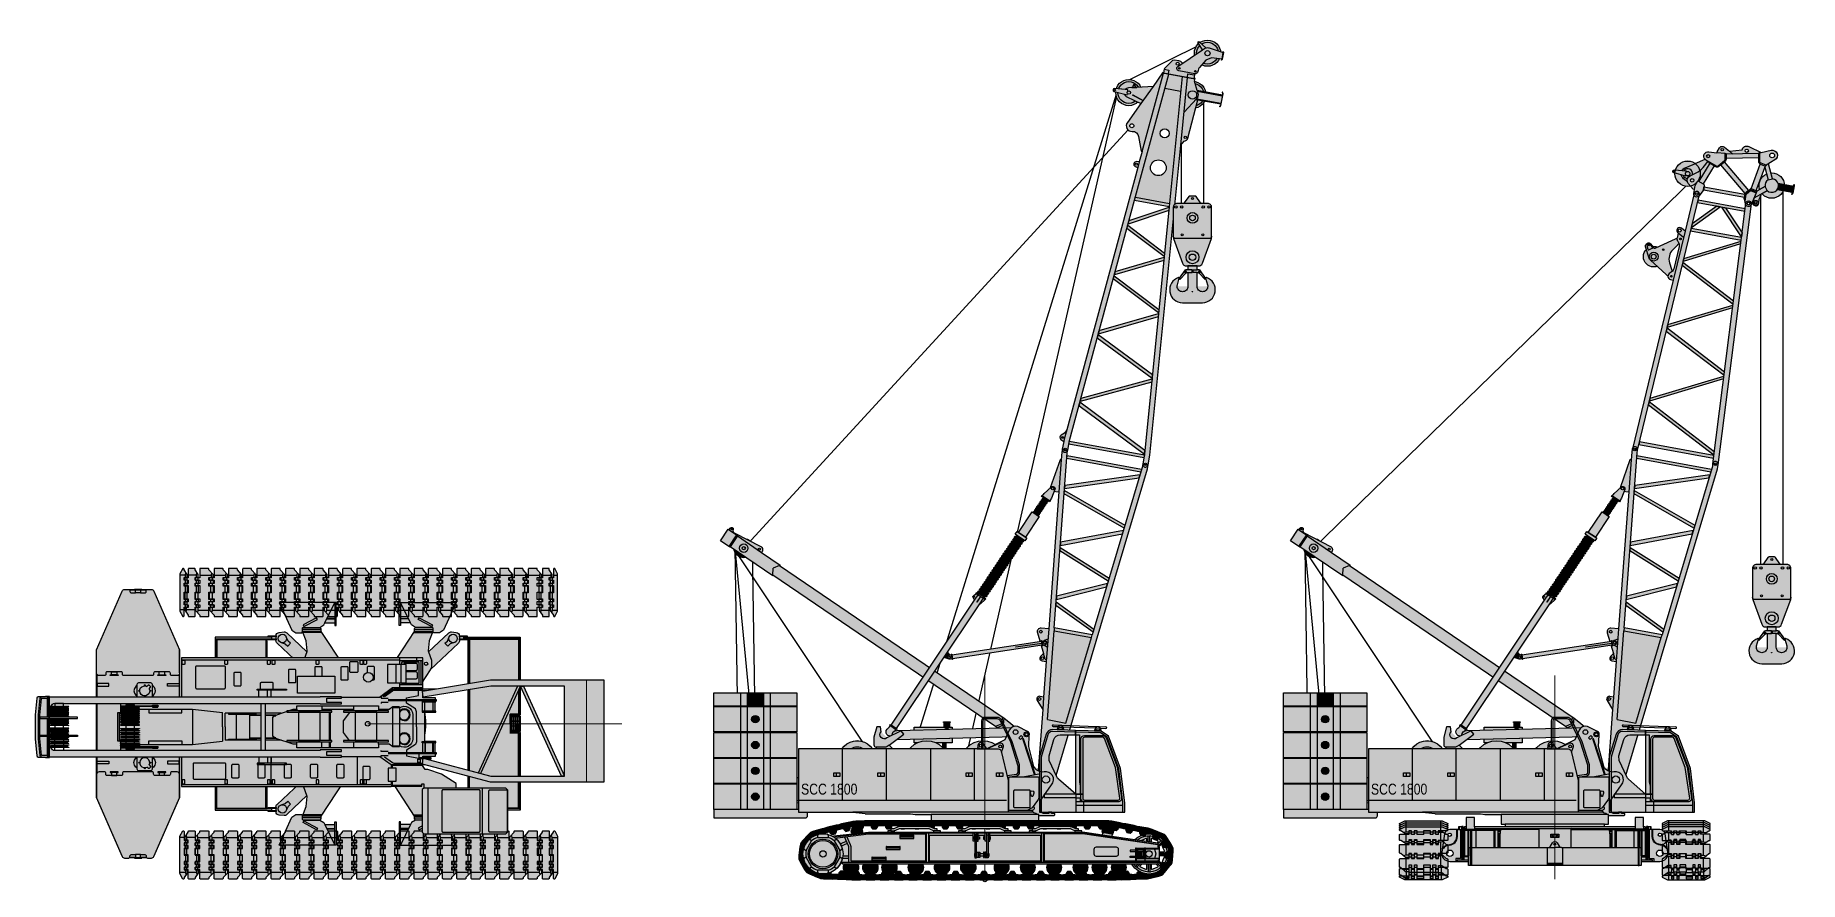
# Model space of a CAD drawing. Header units: millimetres. Extents: x 1288 to 41624, y 765 to 20114.
import ezdxf
from ezdxf.enums import TextEntityAlignment as Align

# ---------------------------------------------------------------- set-up
doc = ezdxf.new("R2010")
doc.units = ezdxf.units.MM
doc.set_wipeout_variables(frame=1)
doc.layers.add('dwgmodels.com', color=250, linetype='Continuous')
doc.layers.add('Hatch', color=7, linetype='Continuous', true_color=0xffe494)
doc.styles.get("Standard").update_dxf_attribs({"font": 'Arial.ttf'})

# ---------------------------------------------------------------- blocks, each defined once
blk = doc.blocks.new('BLOCK-20200328.181349')
at = {"color": 0, "linetype": 'ByBlock', "lineweight": -2}
blk.add_wipeout([(-435, 1030), (-501, 1030), (435, -1030), (501, -1030)], dxfattribs=at)
at = {"layer": 'Hatch'}
h = blk.add_hatch(color=256, dxfattribs=at)
h.dxf.hatch_style = 1
h.paths.add_polyline_path([(435, -1030), (-501, 1030), (-435, 1030), (501, -1030)])
at = {"color": 0, "linetype": 'ByBlock', "lineweight": -2, "transparency": 16777216}
blk.add_lwpolyline([(435, -1030), (-501, 1030), (-435, 1030), (501, -1030)], close=True, dxfattribs=at)
blk = doc.blocks.new('BLOCK-20201113.202409')
at = {"linetype": 'ByBlock', "lineweight": -2, "transparency": 16777216}
blk.add_wipeout([(3032, 363), (3032, 363), (3047, 354), (3059, 341), (3066, 325), (3068, 308), (3068, 308), (3068, -308), (3068, -308), (3066, -325), (3059, -341), (3047, -354), (3032, -363), (3032, -363), (1690, -950), (-1690, -950), (-3032, -363), (-3032, -363), (-3047, -354), (-3059, -341), (-3066, -325), (-3068, -308), (-3068, -308), (-3068, 308), (-3068, 308), (-3066, 325), (-3059, 341), (-3047, 354), (-3032, 363), (-3032, 363), (-1688, 950), (1688, 950)], dxfattribs=at)
at = {"layer": 'Hatch', "true_color": 0xadadad, "transparency": 16777216}
h = blk.add_hatch(color=253, dxfattribs=at)
h.dxf.hatch_style = 1
edge = h.paths.add_edge_path()
edge.add_line((1688, 950), (3032, 363))
edge.add_arc((3008, 308), 60, 0, 66.4046, ccw=False)
edge.add_line((3068, 308), (3068, -308))
edge.add_arc((3008, -308), 60, -66.4046, 0, ccw=False)
edge.add_line((3032, -363), (1690, -950))
edge.add_line((1690, -950), (-1690, -950))
edge.add_line((-1690, -950), (-3032, -363))
edge.add_arc((-3008, -308), 60, 180, 246.4046, ccw=False)
edge.add_line((-3068, -308), (-3068, 308))
edge.add_arc((-3008, 308), 60, 113.5954, 180, ccw=False)
edge.add_line((-3032, 363), (-1688, 950))
edge.add_line((-1688, 950), (1688, 950))
at = {"color": 0, "linetype": 'ByBlock', "lineweight": -2, "transparency": 16777216}
for points in [[(1688, 950), (3032, 363, -0.298135), (3068, 308), (3068, -308, -0.298135), (3032, -363), (1690, -950), (-1690, -950), (-3032, -363, -0.298135), (-3068, -308), (-3068, 308, -0.298135), (-3032, 363), (-1688, 950)], [(1685, 938), (3028, 352, -0.298135), (3056, 308), (3056, -308, -0.298135), (3028, -352), (1687, -938), (-1687, -938), (-3028, -352, -0.298135), (-3056, -308), (-3056, 308, -0.298135), (-3028, 352), (-1685, 938)], [(-895, 51, 1), (-606, 51), (-606, 252, 1), (-895, 252)], [(1036, 51, -1), (747, 51), (747, 252, -1), (1036, 252)]]:
    blk.add_lwpolyline(points, format="xyb", close=True, dxfattribs=at)
for points in [[(-858, 938), (-858, 669), (-920, 669), (-920, 938)], [(858, 938), (858, 669), (920, 669), (920, 938)], [(-858, -938), (-858, -669), (-920, -669), (-920, -938)], [(858, -938), (858, -669), (920, -669), (920, -938)]]:
    blk.add_lwpolyline(points, close=True, dxfattribs=at)
blk = doc.blocks.new('BLOCK-20201113.16293')
at = {"layer": 'Hatch', "true_color": 0xadadad, "transparency": 16777216}
h = blk.add_hatch(color=253, dxfattribs=at)
h.dxf.hatch_style = 1
edge = h.paths.add_edge_path()
edge.add_line((103, 518), (103, 535))
edge.add_arc((88, 535), 14.9, 0, 90)
edge.add_line((88, 550), (-88, 550))
edge.add_arc((-88, 535), 14.9, 90, 180)
edge.add_line((-103, 535), (-103, 332))
edge.add_line((-103, 332), (-212, 332))
edge.add_line((-212, 332), (-212, 279))
edge.add_line((-212, 279), (-103, 279))
edge.add_line((-103, 279), (-103, 209))
edge.add_line((-103, 209), (-212, 209))
edge.add_line((-212, 209), (-212, 157))
edge.add_line((-212, 157), (-103, 157))
edge.add_line((-103, 157), (-103, -4))
edge.add_line((-103, -4), (-212, -4))
edge.add_line((-212, -4), (-212, -146))
edge.add_line((-212, -146), (-103, -146))
edge.add_line((-103, -146), (-103, -214))
edge.add_line((-103, -214), (-212, -214))
edge.add_line((-212, -214), (-212, -279))
edge.add_line((-212, -279), (-103, -279))
edge.add_line((-103, -279), (-103, -340))
edge.add_line((-103, -340), (-200, -340))
edge.add_line((-200, -340), (-200, -413))
edge.add_line((-200, -413), (-103, -518))
edge.add_line((-103, -518), (-103, -535))
edge.add_arc((-88, -535), 14.9, 180, 270)
edge.add_line((-88, -550), (88, -550))
edge.add_arc((88, -535), 14.9, 270, 360)
edge.add_line((103, -535), (103, -332))
edge.add_line((103, -332), (212, -332))
edge.add_line((212, -332), (212, -279))
edge.add_line((212, -279), (103, -279))
edge.add_line((103, -279), (103, -209))
edge.add_line((103, -209), (212, -209))
edge.add_line((212, -209), (212, -157))
edge.add_line((212, -157), (103, -157))
edge.add_line((103, -157), (103, 4))
edge.add_line((103, 4), (212, 4))
edge.add_line((212, 4), (212, 146))
edge.add_line((212, 146), (103, 146))
edge.add_line((103, 146), (103, 214))
edge.add_line((103, 214), (212, 214))
edge.add_line((212, 214), (212, 279))
edge.add_line((212, 279), (103, 279))
edge.add_line((103, 279), (103, 340))
edge.add_line((103, 340), (200, 340))
edge.add_line((200, 340), (200, 413))
edge.add_line((200, 413), (103, 518))
edge.add_line((103, 518), (103, 518))
at = {"color": 0, "linetype": 'ByBlock', "lineweight": -2, "transparency": 16777216}
blk.add_lwpolyline([(103, 518), (103, 535, 0.414214), (88, 550), (-88, 550, 0.414214), (-103, 535), (-103, 332), (-212, 332), (-212, 279), (-103, 279), (-103, 209), (-212, 209), (-212, 157), (-103, 157), (-103, -4), (-212, -4), (-212, -146), (-103, -146), (-103, -214), (-212, -214), (-212, -279), (-103, -279), (-103, -340), (-200, -340), (-200, -413), (-103, -518), (-103, -535, 0.414214), (-88, -550), (88, -550, 0.414214), (103, -535), (103, -332), (212, -332), (212, -279), (103, -279), (103, -209), (212, -209), (212, -157), (103, -157), (103, 4), (212, 4), (212, 146), (103, 146), (103, 214), (212, 214), (212, 279), (103, 279), (103, 340), (200, 340), (200, 413), (103, 518)], format="xyb", close=True, dxfattribs=at)
for points in [[(165, 451), (156, 396), (156, 340)], [(-148, 332), (-148, 279)], [(-148, 209), (-148, 157)], [(-103, 396), (156, 396)], [(148, 214), (148, 279)], [(148, 4), (148, 146)], [(-148, -340), (-148, -400), (-159, -457)], [(-148, -4), (-148, -146)], [(-148, -214), (-148, -279)], [(-148, -400), (103, -400)], [(148, -209), (148, -157)], [(148, -332), (148, -279)]]:
    blk.add_lwpolyline(points, dxfattribs=at)
blk = doc.blocks.new('*U11')
at = {"color": 0, "linetype": 'ByBlock', "lineweight": -2}
blk.add_blockref('BLOCK-20201113.16293', (0, 0), dxfattribs=at)
blk = doc.blocks.new('*U10')
at = {"color": 0, "linetype": 'ByBlock', "lineweight": -2, "transparency": 16777216}
blk.add_blockref('*U11', (0, 0), dxfattribs=at)
blk.add_blockref('*U11', (326.5, 0), dxfattribs=at)
blk.add_blockref('*U11', (653, 0), dxfattribs=at)
blk.add_blockref('*U11', (979.5, 0), dxfattribs=at)
blk.add_blockref('*U11', (1306, 0), dxfattribs=at)
blk.add_blockref('*U11', (1632.5, 0), dxfattribs=at)
blk.add_blockref('*U11', (1959, 0), dxfattribs=at)
blk.add_blockref('*U11', (2285.5, 0), dxfattribs=at)
blk.add_blockref('*U11', (2612, 0), dxfattribs=at)
blk.add_blockref('*U11', (2938.5, 0), dxfattribs=at)
blk.add_blockref('*U11', (3265, 0), dxfattribs=at)
blk.add_blockref('*U11', (3591.5, 0), dxfattribs=at)
blk.add_blockref('*U11', (3918, 0), dxfattribs=at)
blk.add_blockref('*U11', (4244.5, 0), dxfattribs=at)
blk.add_blockref('*U11', (4571, 0), dxfattribs=at)
blk.add_blockref('*U11', (4897.5, 0), dxfattribs=at)
blk.add_blockref('*U11', (5224, 0), dxfattribs=at)
blk.add_blockref('*U11', (5550.5, 0), dxfattribs=at)
blk.add_blockref('*U11', (5877, 0), dxfattribs=at)
blk.add_blockref('*U11', (6203.5, 0), dxfattribs=at)
blk.add_blockref('*U11', (6530, 0), dxfattribs=at)
blk.add_blockref('*U11', (6856.5, 0), dxfattribs=at)
blk.add_blockref('*U11', (7183, 0), dxfattribs=at)
blk.add_blockref('*U11', (7509.5, 0), dxfattribs=at)
blk = doc.blocks.new('BLOCK-20201113.163346')
at = {"color": 0, "linetype": 'ByBlock', "lineweight": -2, "transparency": 16777216}
blk.add_wipeout([(-5, 332), (-87, 332), (-87, 279), (-5, 279), (-5, 209), (-87, 209), (-87, 157), (-5, 157), (-5, -4), (-87, -4), (-87, -146), (-5, -146), (-5, -214), (-87, -214), (-87, -279), (-5, -279), (-5, -340), (-78, -340), (-78, -413), (-5, -518), (-5, -535), (6, -550), (24, -550), (87, -427), (87, 427), (24, 550), (6, 550), (-5, 535)], dxfattribs=at)
at = {"layer": 'Hatch', "true_color": 0xadadad, "transparency": 16777216}
h = blk.add_hatch(color=253, dxfattribs=at)
h.dxf.hatch_style = 1
h.paths.add_polyline_path([(-5, 535), (-5, 332), (-87, 332), (-87, 279), (-5, 279), (-5, 209), (-87, 209), (-87, 157), (-5, 157), (-5, -4), (-87, -4), (-87, -146), (-5, -146), (-5, -214), (-87, -214), (-87, -279), (-5, -279), (-5, -340), (-78, -340), (-78, -413), (-5, -518), (-5, -535), (6, -550), (24, -550), (87, -427), (87, 427), (24, 550), (6, 550)])
at = {"color": 0, "linetype": 'ByBlock', "lineweight": -2, "transparency": 16777216}
for p, q in [((-38, 332), (-38, 279)), ((-38, 209), (-38, 157)), ((-5, 396), (87, 396)), ((-38, -400), (-47, -457)), ((-38, -4), (-38, -146)), ((-38, -214), (-38, -279)), ((-38, -340), (-38, -400)), ((-38, -400), (87, -400))]:
    blk.add_line(p, q, dxfattribs=at)
blk.add_lwpolyline([(-5, 535), (-5, 332), (-87, 332), (-87, 279), (-5, 279), (-5, 209), (-87, 209), (-87, 157), (-5, 157), (-5, -4), (-87, -4), (-87, -146), (-5, -146), (-5, -214), (-87, -214), (-87, -279), (-5, -279), (-5, -340), (-78, -340), (-78, -413), (-5, -518), (-5, -535), (6, -550), (24, -550), (87, -427), (87, 427), (24, 550), (6, 550)], close=True, dxfattribs=at)
blk = doc.blocks.new('BLOCK-20201113.164029')
at = {"color": 0, "linetype": 'ByBlock', "lineweight": -2, "transparency": 16777216}
blk.add_wipeout([(362, -288), (269, -349), (139, -349), (118, -328), (118, -235), (118, -235), (117, -231), (114, -227), (110, -224), (106, -223), (106, -223), (-276, -223), (-370, -166), (-392, -121), (-622, -121), (-622, -182), (-651, -182), (-651, 349), (651, 349)], dxfattribs=at)
at = {"layer": 'Hatch', "true_color": 0xadadad, "transparency": 16777216}
h = blk.add_hatch(color=253, dxfattribs=at)
h.dxf.hatch_style = 1
edge = h.paths.add_edge_path()
edge.add_line((651, 349), (362, -288))
edge.add_line((362, -288), (269, -349))
edge.add_line((269, -349), (139, -349))
edge.add_line((139, -349), (118, -328))
edge.add_line((118, -328), (118, -235))
edge.add_arc((104, -237), 14.3, 7.8777, 81.9652)
edge.add_line((106, -223), (-276, -223))
edge.add_line((-276, -223), (-370, -166))
edge.add_line((-370, -166), (-392, -121))
edge.add_line((-392, -121), (-622, -121))
edge.add_line((-622, -121), (-622, -182))
edge.add_line((-622, -182), (-651, -182))
edge.add_line((-651, -182), (-651, 349))
edge.add_line((-651, 349), (651, 349))
at = {"color": 0, "linetype": 'ByBlock', "lineweight": -2, "transparency": 16777216}
blk.add_lwpolyline([(651, 349), (362, -288), (269, -349), (139, -349), (118, -328), (118, -235, 0.33502), (106, -223), (-276, -223), (-370, -166), (-392, -121), (-622, -121), (-622, -182), (-651, -182), (-651, 349)], format="xyb", close=True, dxfattribs=at)
for points in [[(-392, -121), (-622, 349)], [(-622, 349), (-622, -121)], [(-622, -19), (-442, -19)], [(-438, -28), (-622, -28)]]:
    blk.add_lwpolyline(points, dxfattribs=at)
blk.add_lwpolyline([(-199, -3), (108, -166), (88, -204), (-219, -41)], close=True, dxfattribs=at)
blk = doc.blocks.new('BLOCK-20201113.163906')
at = {"color": 0, "linetype": 'ByBlock', "lineweight": -2, "xscale": -1}
blk.add_blockref('BLOCK-20201113.164029', (-1394, -574), dxfattribs=at)
at = {"color": 0, "linetype": 'ByBlock', "lineweight": -2}
blk.add_blockref('BLOCK-20201113.164029', (1348, -574), dxfattribs=at)
at = {"color": 0, "linetype": 'ByBlock', "lineweight": -2, "transparency": 16777216}
blk.add_blockref('*U10', (-3759, 0), dxfattribs=at)
at = {"color": 0, "linetype": 'ByBlock', "lineweight": -2, "transparency": 16777216, "xscale": 0.75, "rotation": 180}
blk.add_blockref('BLOCK-20201113.16293', (-4047, 0), dxfattribs=at)
at = {"color": 0, "linetype": 'ByBlock', "lineweight": -2, "transparency": 16777216, "xscale": 0.75}
blk.add_blockref('BLOCK-20201113.16293', (4047, 0), dxfattribs=at)
at = {"color": 0, "linetype": 'ByBlock', "lineweight": -2, "transparency": 16777216, "rotation": 180}
blk.add_blockref('BLOCK-20201113.163346', (-4228, 0), dxfattribs=at)
at = {"color": 0, "linetype": 'ByBlock', "lineweight": -2, "transparency": 16777216}
blk.add_blockref('BLOCK-20201113.163346', (4228, 0), dxfattribs=at)
blk = doc.blocks.new('BLOCK-20201113.170731')
at = {"color": 0, "linetype": 'ByBlock', "lineweight": -2, "transparency": 16777216}
blk.add_wipeout([(-2274, -1938), (-2274, -1918), (-2097, -1918), (-2098, -1903), (-2098, -1903), (-2096, -1887), (-2091, -1871), (-2083, -1856), (-2073, -1844), (-1426, -1236), (-1226, -931), (-1226, -931), (-1189, -859), (-1168, -781), (-1164, -700), (-1177, -620), (-1199, -559), (-1199, -559), (-1253, -426), (-1292, -287), (-1316, -144), (-1323, 0), (-1323, 0), (-1323, 0), (-1316, 144), (-1292, 287), (-1253, 426), (-1199, 559), (-1199, 559), (-1199, 559), (-1173, 636), (-1164, 717), (-1171, 797), (-1195, 875), (-1226, 931), (-1426, 1236), (-2073, 1844), (-2073, 1844), (-2083, 1856), (-2091, 1871), (-2096, 1887), (-2098, 1903), (-2097, 1918), (-2274, 1918), (-2274, 1938), (-2097, 1938), (-2096, 1987), (-2274, 1987), (-2274, 2007), (-2096, 2007), (-2096, 2012), (-2096, 2012), (-2090, 2040), (-2074, 2065), (-2051, 2082), (-2023, 2089), (-1914, 2098), (-1914, 2098), (-1898, 2098), (-1882, 2094), (-1867, 2087), (-1853, 2077), (-1391, 1643), (-1383, 1664), (-1408, 1892), (-1489, 2112), (-1489, 2191), (-1477, 2203), (-1094, 2203), (-1070, 2176), (-1070, 2112), (-548, 1315), (-548, 1315), (-518, 1279), (-479, 1252), (-435, 1234), (-388, 1229), (-388, 1229), (0, 1229), (388, 1229), (388, 1229), (435, 1234), (479, 1252), (518, 1279), (548, 1315), (548, 1315), (1070, 2112), (1070, 2176), (1094, 2203), (1477, 2203), (1489, 2191), (1489, 2112), (1408, 1892), (1383, 1664), (1391, 1643), (1853, 2077), (1853, 2077), (1867, 2087), (1882, 2094), (1898, 2098), (1914, 2098), (2023, 2089), (2023, 2089), (2051, 2082), (2074, 2065), (2090, 2040), (2096, 2012), (2096, 2012), (2096, 2007), (2274, 2007), (2274, 1987), (2096, 1987), (2097, 1938), (2274, 1938), (2274, 1918), (2097, 1918), (2098, 1903), (2098, 1903), (2096, 1887), (2091, 1871), (2083, 1856), (2073, 1844), (1426, 1236), (1226, 931), (1226, 931), (1189, 859), (1168, 781), (1164, 700), (1177, 620), (1199, 559), (1199, 559), (1253, 426), (1292, 287), (1316, 144), (1323, 0), (1323, 0), (1323, 0), (1316, -144), (1292, -287), (1253, -426), (1199, -559), (1199, -559), (1199, -559), (1173, -636), (1164, -717), (1171, -797), (1195, -875), (1226, -931), (1426, -1236), (2073, -1844), (2073, -1844), (2083, -1856), (2091, -1871), (2096, -1887), (2098, -1903), (2097, -1918), (2274, -1918), (2274, -1938), (2097, -1938), (2096, -1987), (2274, -1987), (2274, -2007), (2096, -2007), (2096, -2012), (2096, -2012), (2090, -2040), (2074, -2065), (2051, -2082), (2023, -2089), (2023, -2089), (1914, -2098), (1914, -2098), (1898, -2098), (1882, -2094), (1867, -2087), (1853, -2077), (1391, -1643), (1383, -1664), (1408, -1892), (1489, -2112), (1489, -2191), (1477, -2203), (1094, -2203), (1070, -2176), (1070, -2112), (548, -1315), (548, -1315), (518, -1279), (479, -1252), (435, -1234), (388, -1229), (388, -1229), (0, -1229), (-388, -1229), (-388, -1229), (-435, -1234), (-479, -1252), (-518, -1279), (-548, -1315), (-548, -1315), (-1070, -2112), (-1070, -2176), (-1094, -2203), (-1477, -2203), (-1489, -2191), (-1489, -2112), (-1408, -1892), (-1383, -1664), (-1391, -1643), (-1853, -2077), (-1853, -2077), (-1867, -2087), (-1882, -2094), (-1898, -2098), (-1914, -2098), (-2023, -2089), (-2023, -2089), (-2051, -2082), (-2074, -2065), (-2090, -2040), (-2096, -2012), (-2096, -2012), (-2096, -2007), (-2274, -2007), (-2274, -1987), (-2096, -1987), (-2097, -1938)], dxfattribs=at)
at = {"layer": 'Hatch', "true_color": 0xadadad, "transparency": 16777216}
h = blk.add_hatch(color=253, dxfattribs=at)
h.dxf.hatch_style = 1
edge = h.paths.add_edge_path()
edge.add_line((-2097, -1938), (-2274, -1938))
edge.add_line((-2274, -1938), (-2274, -1918))
edge.add_line((-2274, -1918), (-2097, -1918))
edge.add_line((-2097, -1918), (-2098, -1903))
edge.add_arc((-2018, -1902), 79.5, 133.1801, 181.1095, ccw=False)
edge.add_line((-2073, -1844), (-1426, -1236))
edge.add_line((-1426, -1236), (-1226, -931))
edge.add_arc((-1547, -721), 383, 326.8293, 385.0071)
edge.add_arc((0, 0), 1323, 180, 205.0071, ccw=False)
edge.add_arc((0, 0), 1323, 154.9929, 180, ccw=False)
edge.add_arc((-1547, 721), 383, 334.9929, 393.1707)
edge.add_line((-1226, 931), (-1426, 1236))
edge.add_line((-1426, 1236), (-2073, 1844))
edge.add_arc((-2018, 1902), 79.5, 178.8905, 226.8199, ccw=False)
edge.add_line((-2098, 1903), (-2097, 1918))
edge.add_line((-2097, 1918), (-2274, 1918))
edge.add_line((-2274, 1918), (-2274, 1938))
edge.add_line((-2274, 1938), (-2097, 1938))
edge.add_line((-2097, 1938), (-2096, 1987))
edge.add_line((-2096, 1987), (-2274, 1987))
edge.add_line((-2274, 1987), (-2274, 2007))
edge.add_line((-2274, 2007), (-2096, 2007))
edge.add_line((-2096, 2007), (-2096, 2012))
edge.add_arc((-2016, 2010), 79.5, 94.7493, 178.8905, ccw=False)
edge.add_line((-2023, 2089), (-1914, 2098))
edge.add_arc((-1908, 2019), 79.5, 46.8199, 94.7493, ccw=False)
edge.add_line((-1853, 2077), (-1391, 1643))
edge.add_line((-1391, 1643), (-1383, 1664))
edge.add_line((-1383, 1664), (-1408, 1892))
edge.add_line((-1408, 1892), (-1489, 2112))
edge.add_line((-1489, 2112), (-1489, 2191))
edge.add_line((-1489, 2191), (-1477, 2203))
edge.add_line((-1477, 2203), (-1094, 2203))
edge.add_line((-1094, 2203), (-1070, 2176))
edge.add_line((-1070, 2176), (-1070, 2112))
edge.add_line((-1070, 2112), (-548, 1315))
edge.add_arc((-388, 1420), 192, 213.2268, 269.8491)
edge.add_line((-388, 1229), (0, 1229))
edge.add_line((0, 1229), (388, 1229))
edge.add_arc((388, 1420), 192, 270.1509, 326.7732)
edge.add_line((548, 1315), (1070, 2112))
edge.add_line((1070, 2112), (1070, 2176))
edge.add_line((1070, 2176), (1094, 2203))
edge.add_line((1094, 2203), (1477, 2203))
edge.add_line((1477, 2203), (1489, 2191))
edge.add_line((1489, 2191), (1489, 2112))
edge.add_line((1489, 2112), (1408, 1892))
edge.add_line((1408, 1892), (1383, 1664))
edge.add_line((1383, 1664), (1391, 1643))
edge.add_line((1391, 1643), (1853, 2077))
edge.add_arc((1908, 2019), 79.5, 85.2507, 133.1801, ccw=False)
edge.add_line((1914, 2098), (2023, 2089))
edge.add_arc((2016, 2010), 79.5, 1.1095, 85.2507, ccw=False)
edge.add_line((2096, 2012), (2096, 2007))
edge.add_line((2096, 2007), (2274, 2007))
edge.add_line((2274, 2007), (2274, 1987))
edge.add_line((2274, 1987), (2096, 1987))
edge.add_line((2096, 1987), (2097, 1938))
edge.add_line((2097, 1938), (2274, 1938))
edge.add_line((2274, 1938), (2274, 1918))
edge.add_line((2274, 1918), (2097, 1918))
edge.add_line((2097, 1918), (2098, 1903))
edge.add_arc((2018, 1902), 79.5, -46.8199, 1.1095, ccw=False)
edge.add_line((2073, 1844), (1426, 1236))
edge.add_line((1426, 1236), (1226, 931))
edge.add_arc((1547, 721), 383, 146.8293, 205.0071)
edge.add_arc((0, 0), 1323, 0, 25.0071, ccw=False)
edge.add_arc((0, 0), 1323, 334.9929, 360, ccw=False)
edge.add_arc((1547, -721), 383, 154.9929, 213.1707)
edge.add_line((1226, -931), (1426, -1236))
edge.add_line((1426, -1236), (2073, -1844))
edge.add_arc((2018, -1902), 79.5, -1.1095, 46.8199, ccw=False)
edge.add_line((2098, -1903), (2097, -1918))
edge.add_line((2097, -1918), (2274, -1918))
edge.add_line((2274, -1918), (2274, -1938))
edge.add_line((2274, -1938), (2097, -1938))
edge.add_line((2097, -1938), (2096, -1987))
edge.add_line((2096, -1987), (2274, -1987))
edge.add_line((2274, -1987), (2274, -2007))
edge.add_line((2274, -2007), (2096, -2007))
edge.add_line((2096, -2007), (2096, -2012))
edge.add_arc((2016, -2010), 79.5, 274.7493, 358.8905, ccw=False)
edge.add_line((2023, -2089), (1914, -2098))
edge.add_arc((1908, -2019), 79.5, 226.8199, 274.7493, ccw=False)
edge.add_line((1853, -2077), (1391, -1643))
edge.add_line((1391, -1643), (1383, -1664))
edge.add_line((1383, -1664), (1408, -1892))
edge.add_line((1408, -1892), (1489, -2112))
edge.add_line((1489, -2112), (1489, -2191))
edge.add_line((1489, -2191), (1477, -2203))
edge.add_line((1477, -2203), (1094, -2203))
edge.add_line((1094, -2203), (1070, -2176))
edge.add_line((1070, -2176), (1070, -2112))
edge.add_line((1070, -2112), (548, -1315))
edge.add_arc((388, -1420), 192, 33.2268, 89.8491)
edge.add_line((388, -1229), (0, -1229))
edge.add_line((0, -1229), (-388, -1229))
edge.add_arc((-388, -1420), 192, 90.1509, 146.7732)
edge.add_line((-548, -1315), (-1070, -2112))
edge.add_line((-1070, -2112), (-1070, -2176))
edge.add_line((-1070, -2176), (-1094, -2203))
edge.add_line((-1094, -2203), (-1477, -2203))
edge.add_line((-1477, -2203), (-1489, -2191))
edge.add_line((-1489, -2191), (-1489, -2112))
edge.add_line((-1489, -2112), (-1408, -1892))
edge.add_line((-1408, -1892), (-1383, -1664))
edge.add_line((-1383, -1664), (-1391, -1643))
edge.add_line((-1391, -1643), (-1853, -2077))
edge.add_arc((-1908, -2019), 79.5, 265.2507, 313.1801, ccw=False)
edge.add_line((-1914, -2098), (-2023, -2089))
edge.add_arc((-2016, -2010), 79.5, 181.1095, 265.2507, ccw=False)
edge.add_line((-2096, -2012), (-2096, -2007))
edge.add_line((-2096, -2007), (-2274, -2007))
edge.add_line((-2274, -2007), (-2274, -1987))
edge.add_line((-2274, -1987), (-2096, -1987))
edge.add_line((-2096, -1987), (-2097, -1938))
at = {"color": 0, "linetype": 'ByBlock', "lineweight": -2, "transparency": 16777216}
blk.add_lwpolyline([(-2097, -1938), (-2274, -1938), (-2274, -1918), (-2097, -1918), (-2098, -1903, -0.212234), (-2073, -1844), (-1426, -1236), (-1226, -931, 0.259445), (-1199, -559, -0.109549), (-1323, 0, -0.109549), (-1199, 559, 0.259445), (-1226, 931), (-1426, 1236), (-2073, 1844, -0.212234), (-2098, 1903), (-2097, 1918), (-2274, 1918), (-2274, 1938), (-2097, 1938), (-2096, 1987), (-2274, 1987), (-2274, 2007), (-2096, 2007), (-2096, 2012, -0.384571), (-2023, 2089), (-1914, 2098, -0.212234), (-1853, 2077), (-1391, 1643), (-1383, 1664), (-1408, 1892), (-1489, 2112), (-1489, 2191), (-1477, 2203), (-1094, 2203), (-1070, 2176), (-1070, 2112), (-548, 1315, 0.252214), (-388, 1229), (0, 1229), (388, 1229, 0.252214), (548, 1315), (1070, 2112), (1070, 2176), (1094, 2203), (1477, 2203), (1489, 2191), (1489, 2112), (1408, 1892), (1383, 1664), (1391, 1643), (1853, 2077, -0.212234), (1914, 2098), (2023, 2089, -0.384571), (2096, 2012), (2096, 2007), (2274, 2007), (2274, 1987), (2096, 1987), (2097, 1938), (2274, 1938), (2274, 1918), (2097, 1918), (2098, 1903, -0.212234), (2073, 1844), (1426, 1236), (1226, 931, 0.259445), (1199, 559, -0.109549), (1323, 0, -0.109549), (1199, -559, 0.259445), (1226, -931), (1426, -1236), (2073, -1844, -0.212234), (2098, -1903), (2097, -1918), (2274, -1918), (2274, -1938), (2097, -1938), (2096, -1987), (2274, -1987), (2274, -2007), (2096, -2007), (2096, -2012, -0.384571), (2023, -2089), (1914, -2098, -0.212234), (1853, -2077), (1391, -1643), (1383, -1664), (1408, -1892), (1489, -2112), (1489, -2191), (1477, -2203), (1094, -2203), (1070, -2176), (1070, -2112), (548, -1315, 0.252214), (388, -1229), (0, -1229), (-388, -1229, 0.252214), (-548, -1315), (-1070, -2112), (-1070, -2176), (-1094, -2203), (-1477, -2203), (-1489, -2191), (-1489, -2112), (-1408, -1892), (-1383, -1664), (-1391, -1643), (-1853, -2077, -0.212234), (-1914, -2098), (-2023, -2089, -0.384571), (-2096, -2012), (-2096, -2007), (-2274, -2007), (-2274, -1987), (-2096, -1987)], format="xyb", close=True, dxfattribs=at)
for points in [[(-1070, 2152), (-1489, 2152)], [(-1070, 2112), (-1489, 2112)], [(-1050, 2083), (-1478, 2083)], [(1050, 2083), (1478, 2083)], [(1070, 2152), (1489, 2152)], [(1070, 2112), (1489, 2112)], [(-2097, 1938), (-2097, 1918)], [(-2096, 2007), (-2096, 1987)], [(-1981, 1857), (-1885, 1824), (-1829, 1772), (-1766, 1839), (-1822, 1891), (-1861, 1985)], [(-1391, 1643), (-1460, 1452), (-1460, 1290), (-1426, 1236)], [(1391, 1643), (1460, 1452), (1460, 1290), (1426, 1236)], [(1981, 1857), (1885, 1824), (1829, 1772), (1766, 1839), (1822, 1891), (1861, 1985)], [(2096, 1987), (2096, 2007)], [(2097, 1918), (2097, 1938)], [(-1391, -1643), (-1460, -1452), (-1460, -1290), (-1426, -1236)], [(1391, -1643), (1460, -1452), (1460, -1290), (1426, -1236)], [(-2097, -1918), (-2097, -1938)], [(-2096, -1987), (-2096, -2007)], [(-1981, -1857), (-1885, -1824), (-1829, -1772), (-1766, -1839), (-1822, -1891), (-1861, -1985)], [(1981, -1857), (1885, -1824), (1829, -1772), (1766, -1839), (1822, -1891), (1861, -1985)], [(2096, -2007), (2096, -1987)], [(2097, -1938), (2097, -1918)], [(-1070, -2112), (-1489, -2112)], [(-1070, -2152), (-1489, -2152)], [(-1050, -2083), (-1478, -2083)], [(1050, -2083), (1478, -2083)], [(1070, -2112), (1489, -2112)], [(1070, -2152), (1489, -2152)]]:
    blk.add_lwpolyline(points, dxfattribs=at)
for centre, radius in [((-1950, 1948), 96.3), ((1950, 1948), 96.3), ((-1334, 1370), 37.3), ((1334, 1370), 37.3), ((0, 0), 814), ((-1334, -1370), 37.3), ((1334, -1370), 37.3), ((-1950, -1948), 96.3), ((1950, -1948), 96.3)]:
    blk.add_circle(centre, radius, dxfattribs=at)
blk = doc.blocks.new('BLOCK-20201113.171425')
at = {"linetype": 'ByBlock', "lineweight": -2, "transparency": 16777216}
blk.add_wipeout([(599, -1164), (599, -1164), (617, -1167), (631, -1177), (641, -1192), (645, -1209), (645, -2966), (-645, -2966), (-645, -2929), (-543, -2929), (-543, 952), (-645, 952), (-645, 989), (645, 989), (645, -768), (645, -768), (641, -785), (631, -800), (617, -810), (599, -814), (645, -814), (645, -1164)], dxfattribs=at)
at = {"layer": 'Hatch', "true_color": 0xadadad, "transparency": 16777216}
h = blk.add_hatch(color=253, dxfattribs=at)
h.dxf.hatch_style = 1
edge = h.paths.add_edge_path()
edge.add_line((645, -1164), (599, -1164))
edge.add_arc((599, -1209), 45.9, 0, 90, ccw=False)
edge.add_line((645, -1209), (645, -2966))
edge.add_line((645, -2966), (-645, -2966))
edge.add_line((-645, -2966), (-645, -2929))
edge.add_line((-645, -2929), (-543, -2929))
edge.add_line((-543, -2929), (-543, 952))
edge.add_line((-543, 952), (-645, 952))
edge.add_line((-645, 952), (-645, 989))
edge.add_line((-645, 989), (645, 989))
edge.add_line((645, 989), (645, -768))
edge.add_arc((599, -768), 45.9, -90, 0, ccw=False)
edge.add_line((599, -814), (645, -814))
edge.add_line((645, -814), (645, -1164))
at = {"color": 0, "linetype": 'ByBlock', "lineweight": -2, "transparency": 16777216}
for p, q in [((-527, 952), (-543, 940)), ((645, 952), (-543, 952)), ((-511, 940), (-527, 952)), ((608, 940), (-511, 940)), ((625, 952), (645, 940)), ((625, -764), (625, 952)), ((425, -789), (599, -789)), ((425, -1188), (599, -1188)), ((599, -814), (446, -814)), ((599, -1164), (446, -1164)), ((625, -1213), (625, -2929)), ((-527, -2929), (-543, -2917)), ((645, -2929), (-543, -2929)), ((-511, -2917), (-527, -2929)), ((608, -2917), (-511, -2917)), ((625, -2929), (645, -2917))]:
    blk.add_line(p, q, dxfattribs=at)
blk.add_lwpolyline([(645, -1164), (599, -1164, -0.414214), (645, -1209), (645, -2966), (-645, -2966), (-645, -2929), (-543, -2929), (-543, 952), (-645, 952), (-645, 989), (645, 989), (645, -768, -0.414214), (599, -814), (645, -814)], format="xyb", close=True, dxfattribs=at)
for points in [[(-527, 952), (-527, -989)], [(-511, 940), (-511, -989)], [(625, 952), (608, 940), (608, -769), (608, -773), (604, -773), (413, -773)], [(413, -989), (413, -773), (425, -789), (425, -989)], [(446, -789), (446, -989)], [(458, -789), (446, -806)], [(-527, -2929), (-527, -989)], [(-511, -2917), (-511, -989)], [(413, -989), (413, -1204), (425, -1188), (425, -989)], [(625, -2929), (608, -2917), (608, -1208), (608, -1204), (604, -1204), (413, -1204)], [(446, -1188), (446, -989)], [(458, -1188), (446, -1172)], [(450, -989), (450, -818), (490, -818), (490, -989)], [(490, -830), (450, -830)], [(490, -834), (450, -834)], [(490, -932), (450, -932)], [(490, -936), (450, -936)], [(450, -989), (450, -1159), (490, -1159), (490, -989)], [(490, -1041), (450, -1041)], [(490, -1046), (450, -1046)], [(490, -1143), (450, -1143)], [(490, -1147), (450, -1147)], [(494, -989), (494, -818), (535, -818), (535, -989)], [(535, -830), (494, -830)], [(535, -834), (494, -834)], [(535, -932), (494, -932)], [(535, -936), (494, -936)], [(494, -989), (494, -1159), (535, -1159), (535, -989)], [(535, -1041), (494, -1041)], [(535, -1046), (494, -1046)], [(535, -1143), (494, -1143)], [(535, -1147), (494, -1147)], [(539, -989), (539, -818), (576, -818), (576, -989)], [(576, -830), (539, -830)], [(576, -834), (539, -834)], [(576, -932), (539, -932)], [(576, -936), (539, -936)], [(539, -989), (539, -1159), (576, -1159), (576, -989)], [(576, -1041), (539, -1041)], [(576, -1046), (539, -1046)], [(576, -1143), (539, -1143)], [(576, -1147), (539, -1147)], [(588, -989), (588, -818), (625, -818), (625, -989)], [(625, -830), (588, -830)], [(625, -834), (588, -834)], [(625, -932), (588, -932)], [(625, -936), (588, -936)], [(588, -989), (588, -1159), (625, -1159), (625, -989)], [(625, -1041), (588, -1041)], [(625, -1046), (588, -1046)], [(625, -1143), (588, -1143)], [(625, -1147), (588, -1147)], [(641, -989), (641, -818), (629, -818), (629, -989)], [(641, -830), (629, -830)], [(641, -834), (629, -834)], [(641, -932), (629, -932)], [(641, -936), (629, -936)], [(641, -989), (641, -1159), (629, -1159), (629, -989)], [(641, -1041), (629, -1041)], [(641, -1046), (629, -1046)], [(641, -1143), (629, -1143)], [(641, -1147), (629, -1147)]]:
    blk.add_lwpolyline(points, dxfattribs=at)
for centre, start, end in [((599, -764), 270, 0), ((599, -1213), 0, 90)]:
    blk.add_arc(centre, 25.3, start, end, dxfattribs=at)
blk = doc.blocks.new('BLOCK-20201113.190035')
at = {"linetype": 'ByBlock', "lineweight": -2, "transparency": 16777216}
blk.add_wipeout([(-219, -28), (-219, -26), (-219, -26), (-219, -24), (-218, -22), (-217, -21), (-215, -20), (-215, -20), (-191, -12), (-191, -12), (-184, -7), (-182, 0), (-184, 7), (-191, 12), (-191, 12), (-215, 20), (-215, 20), (-217, 21), (-218, 22), (-219, 24), (-219, 26), (-219, 26), (-219, 28), (219, 28), (219, 26), (219, 26), (219, 24), (218, 22), (217, 21), (215, 20), (215, 20), (191, 12), (191, 12), (184, 7), (182, 0), (184, -7), (191, -12), (215, -20), (215, -20), (217, -21), (218, -22), (219, -24), (219, -26), (219, -26), (219, -28)], dxfattribs=at)
at = {"layer": 'Hatch', "transparency": 16777216}
h = blk.add_hatch(color=256, dxfattribs=at)
h.dxf.hatch_style = 1
h.set_gradient(color1=(196, 196, 196), color2=(132, 132, 132), tint=1, name='INVCYLINDER')
edge = h.paths.add_edge_path()
edge.add_line((219, -28), (-219, -28))
edge.add_line((-219, -28), (-219, -26))
edge.add_arc((-213, -26), 5.91, 108.1055, 177.2217, ccw=False)
edge.add_line((-215, -20), (-191, -12))
edge.add_arc((-195, 0), 12.9, 288.9959, 431.0041)
edge.add_line((-191, 12), (-215, 20))
edge.add_arc((-213, 26), 5.91, 182.7783, 251.8945, ccw=False)
edge.add_line((-219, 26), (-219, 28))
edge.add_line((-219, 28), (219, 28))
edge.add_line((219, 28), (219, 26))
edge.add_arc((213, 26), 5.91, 288.1055, 357.2217, ccw=False)
edge.add_line((215, 20), (191, 12))
edge.add_arc((195, 0), 12.9, 108.9959, 251.0041)
edge.add_line((191, -12), (215, -20))
edge.add_arc((213, -26), 5.91, 2.7783, 71.8945, ccw=False)
edge.add_line((219, -26), (219, -28))
at = {"color": 0, "linetype": 'ByBlock', "lineweight": -2, "transparency": 16777216}
blk.add_lwpolyline([(219, -28), (-219, -28), (-219, -26, -0.311064), (-215, -20), (-191, -12, 0.713346), (-191, 12), (-215, 20, -0.311064), (-219, 26), (-219, 28), (219, 28), (219, 26, -0.311064), (215, 20), (191, 12, 0.713346), (191, -12), (215, -20, -0.311064), (219, -26)], format="xyb", close=True, dxfattribs=at)
blk = doc.blocks.new('BLOCK-20201113.20031301')
at = {"linetype": 'ByBlock', "lineweight": -2, "transparency": 16777216}
blk.add_wipeout([(-4923, 610), (-4923, 895), (-4923, 895), (-4925, 909), (-4933, 921), (-4945, 929), (-4959, 932), (-5240, 932), (-5240, 932), (-5254, 929), (-5266, 921), (-5274, 909), (-5277, 895), (-5277, 610), (-5651, 610), (-5651, 248), (-5724, 248), (-5724, -387), (-5651, -387), (-5651, -749), (-5277, -749), (-5277, -1033), (-5277, -1033), (-5274, -1047), (-5266, -1059), (-5254, -1067), (-5240, -1070), (-4959, -1070), (-4959, -1070), (-4945, -1067), (-4933, -1059), (-4925, -1047), (-4923, -1033), (-4923, -749), (-4260, -749), (-4260, -1432), (533, -1432), (533, -1428), (1233, -1428), (1233, -1375), (1286, -1375), (1286, -1469), (1282, -1469), (1245, -1501), (1245, -2482), (1282, -2518), (3157, -2518), (3194, -2478), (3194, -1509), (3157, -1469), (2018, -1469), (2018, -1367), (1684, -1151), (1375, -1046), (1310, -1046), (1249, -952), (1233, -953), (1233, -932), (1570, -932), (1570, -907), (1257, -907), (1257, -806), (1453, -806), (1453, -781), (1257, -781), (1257, -740), (1550, -740), (1550, -688), (1570, -688), (1570, -667), (1542, -667), (1542, -452), (1538, -452), (1538, -435), (1558, -435), (1558, -407), (1302, -407), (1302, 264), (1558, 264), (1558, 285), (1542, 285), (1542, 500), (1558, 500), (1558, 513), (1534, 513), (1534, 521), (1570, 521), (1570, 545), (1550, 545), (1550, 594), (1257, 594), (1257, 761), (1570, 761), (1570, 789), (1257, 789), (1257, 1509), (-4260, 1509), (-4260, 610)], dxfattribs=at)
at = {"layer": 'Hatch', "transparency": 16777216}
h = blk.add_hatch(color=256, dxfattribs=at)
h.dxf.hatch_style = 1
edge = h.paths.add_edge_path()
edge.add_line((-4260, 610), (-4923, 610))
edge.add_line((-4923, 610), (-4923, 895))
edge.add_arc((-4959, 895), 36.7, 0, 90)
edge.add_line((-4959, 932), (-5240, 932))
edge.add_arc((-5240, 895), 36.7, 90, 180)
edge.add_line((-5277, 895), (-5277, 610))
edge.add_line((-5277, 610), (-5651, 610))
edge.add_line((-5651, 610), (-5651, 248))
edge.add_line((-5651, 248), (-5724, 248))
edge.add_line((-5724, 248), (-5724, -387))
edge.add_line((-5724, -387), (-5651, -387))
edge.add_line((-5651, -387), (-5651, -749))
edge.add_line((-5651, -749), (-5277, -749))
edge.add_line((-5277, -749), (-5277, -1033))
edge.add_arc((-5240, -1033), 36.7, 180, 270)
edge.add_line((-5240, -1070), (-4959, -1070))
edge.add_arc((-4959, -1033), 36.7, 270, 360)
edge.add_line((-4923, -1033), (-4923, -749))
edge.add_line((-4923, -749), (-4260, -749))
edge.add_line((-4260, -749), (-4260, -1432))
edge.add_line((-4260, -1432), (533, -1432))
edge.add_line((533, -1432), (533, -1428))
edge.add_line((533, -1428), (1233, -1428))
edge.add_line((1233, -1428), (1233, -1375))
edge.add_line((1233, -1375), (1286, -1375))
edge.add_line((1286, -1375), (1286, -1469))
edge.add_line((1286, -1469), (1282, -1469))
edge.add_line((1282, -1469), (1245, -1501))
edge.add_line((1245, -1501), (1245, -2482))
edge.add_line((1245, -2482), (1282, -2518))
edge.add_line((1282, -2518), (3157, -2518))
edge.add_line((3157, -2518), (3194, -2478))
edge.add_line((3194, -2478), (3194, -1509))
edge.add_line((3194, -1509), (3157, -1469))
edge.add_line((3157, -1469), (2018, -1469))
edge.add_line((2018, -1469), (2018, -1367))
edge.add_line((2018, -1367), (1684, -1151))
edge.add_line((1684, -1151), (1375, -1046))
edge.add_line((1375, -1046), (1310, -1046))
edge.add_line((1310, -1046), (1249, -952))
edge.add_line((1249, -952), (1233, -953))
edge.add_line((1233, -953), (1233, -932))
edge.add_line((1233, -932), (1570, -932))
edge.add_line((1570, -932), (1570, -907))
edge.add_line((1570, -907), (1257, -907))
edge.add_line((1257, -907), (1257, -806))
edge.add_line((1257, -806), (1453, -806))
edge.add_line((1453, -806), (1453, -781))
edge.add_line((1453, -781), (1257, -781))
edge.add_line((1257, -781), (1257, -740))
edge.add_line((1257, -740), (1550, -740))
edge.add_line((1550, -740), (1550, -688))
edge.add_line((1550, -688), (1570, -688))
edge.add_line((1570, -688), (1570, -667))
edge.add_line((1570, -667), (1542, -667))
edge.add_line((1542, -667), (1542, -452))
edge.add_line((1542, -452), (1538, -452))
edge.add_line((1538, -452), (1538, -435))
edge.add_line((1538, -435), (1558, -435))
edge.add_line((1558, -435), (1558, -407))
edge.add_line((1558, -407), (1302, -407))
edge.add_line((1302, -407), (1302, 264))
edge.add_line((1302, 264), (1558, 264))
edge.add_line((1558, 264), (1558, 285))
edge.add_line((1558, 285), (1542, 285))
edge.add_line((1542, 285), (1542, 500))
edge.add_line((1542, 500), (1558, 500))
edge.add_line((1558, 500), (1558, 513))
edge.add_line((1558, 513), (1534, 513))
edge.add_line((1534, 513), (1534, 521))
edge.add_line((1534, 521), (1570, 521))
edge.add_line((1570, 521), (1570, 545))
edge.add_line((1570, 545), (1550, 545))
edge.add_line((1550, 545), (1550, 594))
edge.add_line((1550, 594), (1257, 594))
edge.add_line((1257, 594), (1257, 761))
edge.add_line((1257, 761), (1570, 761))
edge.add_line((1570, 761), (1570, 789))
edge.add_line((1570, 789), (1257, 789))
edge.add_line((1257, 789), (1257, 1509))
edge.add_line((1257, 1509), (-4260, 1509))
edge.add_line((-4260, 1509), (-4260, 610))
h = blk.add_hatch(color=256, dxfattribs=at)
h.dxf.hatch_style = 1
h.set_gradient(color1=(91, 91, 91), color2=(132, 132, 132), tint=1, name='CYLINDER')
h.paths.add_polyline_path([(-2696, 216), (-3010, 216), (-3010, -354), (-2696, -354)])
h = blk.add_hatch(color=256, dxfattribs=at)
h.dxf.hatch_style = 1
h.set_gradient(color1=(91, 91, 91), color2=(132, 132, 132), tint=1, name='CYLINDER')
h.paths.add_polyline_path([(-1584, 264), (-1584, -383), (-1085, -383), (-1085, 264)])
h = blk.add_hatch(color=256, dxfattribs=at)
h.dxf.hatch_style = 1
h.set_gradient(color1=(91, 91, 91), color2=(132, 132, 132), tint=1, name='CYLINDER')
h.paths.add_polyline_path([(-288, 264), (-288, -383), (211, -383), (211, 264)])
at = {"layer": 'Hatch', "true_color": 0xdedede, "transparency": 16777216}
h = blk.add_hatch(color=254, dxfattribs=at)
h.dxf.hatch_style = 1
edge = h.paths.add_edge_path()
edge.add_line((2567, -2453), (2567, -1534))
edge.add_arc((2543, -1534), 24.7, 0, 90)
edge.add_line((2543, -1509), (1721, -1509))
edge.add_arc((1721, -1534), 24.7, 90, 180)
edge.add_line((1697, -1534), (1697, -2453))
edge.add_arc((1721, -2453), 24.7, 180, 270)
edge.add_line((1721, -2478), (2543, -2478))
edge.add_arc((2543, -2453), 24.7, 270, 360)
at = {"layer": 'Hatch', "transparency": 16777216}
h = blk.add_hatch(color=256, dxfattribs=at)
h.dxf.hatch_style = 1
h.set_gradient(color1=(196, 196, 196), color2=(132, 132, 132), tint=1)
edge = h.paths.add_edge_path()
edge.add_line((3194, -2478), (2795, -2478))
edge.add_arc((2795, -2453), 24.7, 180, 270, ccw=False)
edge.add_line((2771, -2453), (2771, -1534))
edge.add_arc((2795, -1534), 24.7, 90, 180, ccw=False)
edge.add_line((2795, -1509), (3194, -1509))
edge.add_line((3194, -1509), (3194, -2478))
at = {"color": 0, "linetype": 'ByBlock', "lineweight": -2, "transparency": 16777216}
for p, q in [((-5277, 610), (-4923, 610)), ((-4009, 333), (-3320, 260)), ((-2441, 240), (-3259, 240)), ((-2441, 199), (-2696, 199)), ((-2441, 191), (-2696, 191)), ((-1981, 240), (-2339, 240)), ((-2103, 199), (-2339, 199)), ((-2103, 191), (-2339, 191)), ((-879, 330), (-879, 293)), ((-879, 264), (-879, -383)), ((-858, 330), (-858, 293)), ((-858, 264), (-858, -383)), ((-4009, -472), (-3320, -399)), ((-2441, -378), (-3259, -378)), ((-2441, -330), (-2696, -330)), ((-2441, -338), (-2696, -338)), ((-2103, -330), (-2339, -330)), ((-2103, -338), (-2339, -338)), ((-1981, -378), (-2339, -378)), ((-5277, -749), (-4923, -749)), ((-879, -411), (-879, -549)), ((-858, -411), (-858, -549))]:
    blk.add_line(p, q, dxfattribs=at)
for points in [[(-4260, 610), (-4923, 610), (-4923, 895, 0.414214), (-4959, 932), (-5240, 932, 0.414214), (-5277, 895), (-5277, 610), (-5651, 610), (-5651, 248), (-5724, 248), (-5724, -387), (-5651, -387), (-5651, -749), (-5277, -749), (-5277, -1033, 0.414214), (-5240, -1070), (-4959, -1070, 0.414214), (-4923, -1033), (-4923, -749), (-4260, -749), (-4260, -1432), (533, -1432), (533, -1428), (1233, -1428), (1233, -1375), (1286, -1375), (1286, -1469), (1282, -1469), (1245, -1501), (1245, -2482), (1282, -2518), (3157, -2518), (3194, -2478), (3194, -1509), (3157, -1469), (2018, -1469), (2018, -1367), (1684, -1151), (1375, -1046), (1310, -1046), (1249, -952), (1233, -953), (1233, -932), (1570, -932), (1570, -907), (1257, -907), (1257, -806), (1453, -806), (1453, -781), (1257, -781), (1257, -740), (1550, -740), (1550, -688), (1570, -688), (1570, -667), (1542, -667), (1542, -452), (1538, -452), (1538, -435), (1558, -435), (1558, -407), (1302, -407), (1302, 264), (1558, 264), (1558, 285), (1542, 285), (1542, 500), (1558, 500), (1558, 513), (1534, 513), (1534, 521), (1570, 521), (1570, 545), (1550, 545), (1550, 594), (1257, 594), (1257, 761), (1570, 761), (1570, 789), (1257, 789), (1257, 1509), (-4260, 1509)], [(-4182, 1443), (-4182, 1367, -0.414214), (-4191, 1358), (-4235, 1358, -0.414214), (-4243, 1367), (-4243, 1443, -0.414214), (-4235, 1452), (-4191, 1452, -0.414214)], [(-3273, 1318), (-3916, 1318, 0.414214), (-3934, 1300), (-3934, 819, 0.414214), (-3916, 801), (-3273, 801, 0.414214), (-3255, 819), (-3255, 1300, 0.414214)], [(-3206, 1443), (-3206, 1367, -0.414214), (-3214, 1358), (-3258, 1358, -0.414214), (-3267, 1367), (-3267, 1443, -0.414214), (-3258, 1452), (-3214, 1452, -0.414214)], [(-2233, 1443), (-2233, 1367, -0.414214), (-2242, 1358), (-2286, 1358, -0.414214), (-2294, 1367), (-2294, 1443, -0.414214), (-2286, 1452), (-2242, 1452, -0.414214)], [(-2126, 1443), (-2126, 1367, -0.414214), (-2135, 1358), (-2178, 1358, -0.414214), (-2187, 1367), (-2187, 1443, -0.414214), (-2178, 1452), (-2135, 1452, -0.414214)], [(-1796, 940), (-1661, 940, 0.414214), (-1643, 958), (-1643, 1223, 0.414214), (-1661, 1241), (-1796, 1241, 0.414214), (-1814, 1223), (-1814, 958, 0.414214)], [(-1121, 1443), (-1121, 1367, -0.414214), (-1130, 1358), (-1174, 1358, -0.414214), (-1182, 1367), (-1182, 1443, -0.414214), (-1174, 1452), (-1130, 1452, -0.414214)], [(-465, 1302), (-596, 1302, 0.414214), (-614, 1284), (-614, 1019, 0.414214), (-596, 1001), (-465, 1001, 0.414214), (-447, 1019), (-447, 1284, 0.414214)], [(-397, 1180), (-238, 1180, 0.414214), (-220, 1198), (-220, 1398, 0.414214), (-238, 1416), (-397, 1416, 0.414214), (-415, 1398), (-415, 1198, 0.414214)], [(-111, 1443), (-111, 1367, -0.414214), (-119, 1358), (-163, 1358, -0.414214), (-172, 1367), (-172, 1443, -0.414214), (-163, 1452), (-119, 1452, -0.414214)], [(-32, 1443), (-32, 1367, -0.414214), (-40, 1358), (-84, 1358, -0.414214), (-93, 1367), (-93, 1443, -0.414214), (-84, 1452), (-40, 1452, -0.414214)], [(-2910, 1172), (-3041, 1172, 0.414214), (-3059, 1154), (-3059, 885, 0.414214), (-3041, 867), (-2910, 867, 0.414214), (-2893, 885), (-2893, 1154, 0.414214)], [(-3983, -1254), (-3983, -911, -0.414214), (-3963, -891), (-3274, -891, -0.414214), (-3255, -911), (-3255, -1254, -0.414214), (-3274, -1273), (-3963, -1273, -0.414214)], [(-3093, -1233), (-2961, -1233, 0.414214), (-2941, -1213), (-2941, -951, 0.414214), (-2961, -932), (-3093, -932, 0.414214), (-3112, -951), (-3112, -1213, 0.414214)], [(-2496, -1233), (-2364, -1233, 0.414214), (-2344, -1213), (-2344, -951, 0.414214), (-2364, -932), (-2496, -932, 0.414214), (-2515, -951), (-2515, -1213, 0.414214)], [(-1894, -1233), (-1762, -1233, 0.414214), (-1743, -1213), (-1743, -951, 0.414214), (-1762, -932), (-1894, -932, 0.414214), (-1914, -951), (-1914, -1213, 0.414214)], [(-1294, -1233), (-1162, -1233, 0.414214), (-1143, -1213), (-1143, -951, 0.414214), (-1162, -932), (-1294, -932, 0.414214), (-1313, -951), (-1313, -1213, 0.414214)], [(-692, -1233), (-560, -1233, 0.414214), (-541, -1213), (-541, -951, 0.414214), (-560, -932), (-692, -932, 0.414214), (-711, -951), (-711, -1213, 0.414214)], [(-94, -1273), (33, -1273, 0.414214), (53, -1254), (53, -996, 0.414214), (33, -976), (-94, -976, 0.414214), (-114, -996), (-114, -1254, 0.414214)], [(-4182, -1367), (-4182, -1290, 0.414214), (-4191, -1282), (-4235, -1282, 0.414214), (-4243, -1290), (-4243, -1367, 0.414214), (-4235, -1375), (-4191, -1375, 0.414214)], [(-3206, -1367), (-3206, -1290, 0.414214), (-3214, -1282), (-3258, -1282, 0.414214), (-3267, -1290), (-3267, -1367, 0.414214), (-3258, -1375), (-3214, -1375, 0.414214)], [(-2233, -1367), (-2233, -1290, 0.414214), (-2242, -1282), (-2286, -1282, 0.414214), (-2294, -1290), (-2294, -1367, 0.414214), (-2286, -1375), (-2242, -1375, 0.414214)], [(-2126, -1367), (-2126, -1290, 0.414214), (-2135, -1282), (-2178, -1282, 0.414214), (-2187, -1290), (-2187, -1367, 0.414214), (-2178, -1375), (-2135, -1375, 0.414214)], [(-1121, -1367), (-1121, -1290, 0.414214), (-1130, -1282), (-1174, -1282, 0.414214), (-1182, -1290), (-1182, -1367, 0.414214), (-1174, -1375), (-1130, -1375, 0.414214)], [(-111, -1367), (-111, -1290, 0.414214), (-119, -1282), (-163, -1282, 0.414214), (-172, -1290), (-172, -1367, 0.414214), (-163, -1375), (-119, -1375, 0.414214)], [(-32, -1367), (-32, -1290, 0.414214), (-40, -1282), (-84, -1282, 0.414214), (-93, -1290), (-93, -1367, 0.414214), (-84, -1375), (-40, -1375, 0.414214)], [(2567, -2453), (2567, -1534, 0.414214), (2543, -1509), (1721, -1509, 0.414214), (1697, -1534), (1697, -2453, 0.414214), (1721, -2478), (2543, -2478, 0.414214)], [(3194, -2478), (2795, -2478, -0.414214), (2771, -2453), (2771, -1534, -0.414214), (2795, -1509), (3194, -1509)]]:
    blk.add_lwpolyline(points, format="xyb", close=True, dxfattribs=at)
for points in [[(-4260, 1461), (736, 1461)], [(643, 1351), (643, 936)], [(736, 1355), (736, 1509)], [(1257, 1436), (736, 1436)], [(761, 936), (761, 1355)], [(1111, 1509), (1111, 1436)], [(1212, 1436), (1212, 891)], [(-4996, 801), (-4967, 838), (-4967, 850), (-5000, 883), (-5012, 883), (-5049, 854)], [(286, 610), (576, 822)], [(1233, 822), (576, 822)], [(1257, 891), (736, 891)], [(-5333, -529), (-5333, 431), (-5533, 431), (-5533, -529)], [(-2486, 610), (-2486, 765)], [(-2441, 610), (-2441, -749)], [(-2339, -749), (-2339, 610)], [(-2290, 610), (-2290, 765)], [(-2209, 610), (-2209, 765)], [(-1050, 411), (-1050, 293)], [(-325, 411), (-325, 293)], [(1550, 545), (468, 545)], [(1534, 521), (468, 521)], [(1534, 513), (1241, 513), (1241, 500), (1542, 500)], [(1253, 285), (1253, 500)], [(1306, 285), (1306, 500)], [(1493, 285), (1493, 500)], [(-5008, 333), (-5008, 252), (-4252, 252), (-4252, 333)], [(-4007, 329), (-4007, -472)], [(-3320, -69), (-3320, 260)], [(-3259, -69), (-3259, 240)], [(-1619, 330), (-1619, 293)], [(-1050, 330), (-325, 330)], [(-415, 256), (-561, 65), (-561, -203), (-424, -383)], [(244, 330), (244, 293)], [(724, 370), (724, -509), (574, -509), (574, 370), (724, 370)], [(1542, 285), (1241, 285), (1241, 264), (1302, 264)], [(-5008, -472), (-5008, -391), (-4252, -391), (-4252, -472)], [(-3320, -69), (-3320, -399)], [(-3259, -69), (-3259, -378)], [(-5533, -549), (-5533, -578), (-5333, -578), (-5333, -549)], [(-4260, -749), (277, -749), (533, -935), (533, -1013)], [(-2486, -749), (-2486, -903)], [(-2290, -749), (-2290, -903)], [(-2209, -1383), (-2209, -749)], [(-2209, -749), (-2209, -903)], [(-1619, -468), (-1619, -411)], [(-1050, -549), (-1050, -411)], [(-325, -411), (-325, -549)], [(-236, -1383), (-236, -749)], [(244, -468), (244, -411)], [(1542, -667), (468, -667)], [(1550, -688), (468, -688)], [(1176, -810), (1176, -688)], [(1257, -781), (1176, -781)], [(1257, -806), (1176, -806)], [(1538, -435), (1241, -435), (1241, -407), (1302, -407)], [(1253, -435), (1253, -667)], [(1306, -435), (1306, -667)], [(1314, -435), (1314, -667)], [(1481, -435), (1481, -667)], [(1493, -435), (1493, -667)], [(-4996, -940), (-4967, -976), (-4967, -989), (-5000, -1021), (-5012, -1021), (-5049, -993)], [(566, -1013), (566, -952)], [(1159, -887), (1159, -907)], [(-4260, -1387), (533, -1387)], [(533, -1310), (533, -1387)], [(549, -1428), (549, -1404), (1233, -1404)], [(566, -1404), (566, -1310)], [(2018, -1469), (1286, -1469)], [(1383, -2518), (1383, -1469)], [(2620, -2518), (2620, -1469)]]:
    blk.add_lwpolyline(points, dxfattribs=at)
for points in [[(-1041, 1090), (-1041, 1284, 0.414214), (-1059, 1302), (-1194, 1302, 0.414214), (-1212, 1284), (-1212, 1090)], [(106, 1005), (137, 1005, 0.414214), (155, 1023), (155, 1288, 0.414214), (137, 1306), (6, 1306, 0.414214), (-12, 1288), (-12, 1168)], [(773, 936), (773, 933, 0.414214), (782, 924), (1166, 924, 0.414214), (1176, 933), (1176, 1394, 0.414214), (1166, 1404), (782, 1404, 0.414214), (773, 1394), (773, 1355)], [(826, 1355), (826, 1357, -0.414214), (852, 1383), (1101, 1383, -0.414214), (1127, 1357), (1127, 1238, -0.414214), (1101, 1212), (875, 1212)], [(-4996, 801, -5.913492), (-5049, 854)], [(-4260, 610), (271, 610), (565, 826), (708, 826, 0.414214), (736, 854), (736, 936)], [(-2160, 793), (-2160, 922, 0.414214), (-2178, 940), (-2439, 940, 0.414214), (-2457, 922), (-2457, 793)], [(875, 1192), (1101, 1192, -0.414214), (1127, 1166), (1127, 1047, -0.414214), (1101, 1021), (875, 1021)], [(724, -529), (570, -529), (488, -468), (244, -468), (244, -549), (-1619, -549), (-1619, -468), (-1705, -468), (-2103, -338), (-2103, -321, -0.416737), (-2172, -252), (-2172, 114, -0.416737), (-2103, 183), (-2103, 199), (-1705, 330), (-1619, 330), (-1619, 411), (244, 411), (244, 330), (488, 330), (570, 391), (724, 391)], [(1257, 789), (601, 789, 0.165464), (559, 775), (350, 614)], [(1257, 761), (607, 761, 0.160501), (567, 747), (387, 614)], [(1115, -69), (1115, 250, 0.093971), (1094, 338), (883, 467), (883, 594), (1159, 647), (1159, 761)], [(724, 365, -0.605511), (1030, 205), (1030, -344, -0.605511), (724, -504)], [(1115, -69), (1115, -389, -0.093971), (1094, -476), (883, -605), (883, -732), (1159, -785), (1159, -810)], [(-4996, -940, 5.913492), (-5049, -993)], [(1257, -907), (607, -907, -0.160501), (567, -894), (387, -761)]]:
    blk.add_lwpolyline(points, format="xyb", dxfattribs=at)
for points in [[(452, 1355), (452, 936), (875, 936), (875, 1355)], [(-1607, 1090), (-749, 1090), (-749, 696), (-1607, 696)], [(-4919, 411), (-4919, 423), (-4797, 423), (-4797, 411)], [(-2530, 793), (-1855, 793), (-1855, 765), (-2530, 765)], [(-4919, 391), (-4919, 378), (-4797, 378), (-4797, 391)], [(-2547, 236), (-3185, 236), (-3185, 216), (-2547, 216)], [(-2696, 216), (-3010, 216), (-3010, -354), (-2696, -354)], [(-820, 293), (-1849, 293), (-1849, 264), (-820, 264)], [(-1584, 264), (-1584, -383), (-1085, -383), (-1085, 264)], [(476, 293), (-553, 293), (-553, 264), (476, 264)], [(-288, 264), (-288, -383), (211, -383), (211, 264)], [(-2547, -374), (-3185, -374), (-3185, -354), (-2547, -354)], [(-820, -383), (-1849, -383), (-1849, -411), (-820, -411)], [(476, -383), (-553, -383), (-553, -411), (476, -411)], [(-4919, -529), (-4919, -517), (-4797, -517), (-4797, -529)], [(-4919, -549), (-4919, -562), (-4797, -562), (-4797, -549)], [(-2530, -932), (-1855, -932), (-1855, -903), (-2530, -903)], [(647, -1013), (464, -1013), (464, -1310), (647, -1310)], [(549, -932), (1233, -932), (1233, -952), (549, -952)], [(1147, -810), (1200, -810), (1200, -887), (1147, -887)]]:
    blk.add_lwpolyline(points, close=True, dxfattribs=at)
for centre, radius in [((-5098, 881), 9.54), ((13, 1062), 109), ((-5228, 752), 9.54), ((-5098, 623), 9.54), ((-4969, 752), 9.54), ((0, 0), 52.1), ((-5098, -761), 9.54), ((-5228, -890), 9.54), ((-5098, -1019), 9.54), ((-4969, -890), 9.54)]:
    blk.add_circle(centre, radius, dxfattribs=at)
for centre, radius, start, end in [((836, 205), 134, 214.1033, 145.8967), ((836, 205), 118, 198.9171, 161.0829), ((836, -344), 134, 214.1033, 145.8967), ((836, -344), 118, 198.9171, 161.0829)]:
    blk.add_arc(centre, radius, start, end, dxfattribs=at)
at = {"color": 0, "linetype": 'ByBlock', "lineweight": -2, "transparency": 16777216, "xscale": -1, "rotation": 180}
blk.add_blockref('BLOCK-20201113.190035', (-5436, 338), dxfattribs=at)
at = {"color": 0, "linetype": 'ByBlock', "lineweight": -2, "transparency": 16777216}
blk.add_blockref('BLOCK-20201113.190035', (-5436, -476), dxfattribs=at)
at = {"color": 0, "linetype": 'ByBlock', "lineweight": -2, "transparency": 16777216, "xscale": -1, "rotation": 180}
blk.add_blockref('BLOCK-20201113.190035', (-5436, 254), dxfattribs=at)
at = {"color": 0, "linetype": 'ByBlock', "lineweight": -2, "transparency": 16777216}
blk.add_blockref('BLOCK-20201113.190035', (-5436, -392), dxfattribs=at)
at = {"color": 0, "linetype": 'ByBlock', "lineweight": -2, "transparency": 16777216, "xscale": -1, "rotation": 180}
blk.add_blockref('BLOCK-20201113.190035', (-5436, 164), dxfattribs=at)
at = {"color": 0, "linetype": 'ByBlock', "lineweight": -2, "transparency": 16777216}
blk.add_blockref('BLOCK-20201113.190035', (-5436, -303), dxfattribs=at)
for p, q in [((-5252, 333), (-4009, 333)), ((-5252, -472), (-4009, -472))]:
    blk.add_line(p, q, dxfattribs=at)
for points in [[(-4788, 391), (-5639, 390), (-5639, 411), (-4788, 411)], [(-4788, -529), (-5639, -529), (-5639, -549), (-4788, -549)]]:
    blk.add_lwpolyline(points, close=True, dxfattribs=at)
at = {"color": 0, "linetype": 'ByBlock', "lineweight": -2, "transparency": 16777216, "xscale": -1, "rotation": 180}
blk.add_blockref('BLOCK-20201113.190035', (-5436, 81), dxfattribs=at)
at = {"color": 0, "linetype": 'ByBlock', "lineweight": -2, "transparency": 16777216}
blk.add_blockref('BLOCK-20201113.190035', (-5436, -220), dxfattribs=at)
blk.add_line((-5679, 240), (-5679, -376), dxfattribs=at)
at = {"color": 0, "linetype": 'ByBlock', "lineweight": -2, "transparency": 16777216, "xscale": -1, "rotation": 180}
blk.add_blockref('BLOCK-20201113.190035', (-5436, -2), dxfattribs=at)
at = {"color": 0, "linetype": 'ByBlock', "lineweight": -2, "transparency": 16777216}
blk.add_blockref('BLOCK-20201113.190035', (-5436, -137), dxfattribs=at)
blk = doc.blocks.new('BLOCK-20201113.201512')
at = {"linetype": 'ByBlock', "lineweight": -2, "transparency": 16777216}
blk.add_wipeout([(386, 901), (386, 901), (375, 903), (365, 910), (358, 920), (356, 931), (356, 957), (356, 957), (354, 968), (347, 978), (338, 984), (326, 987), (-326, 987), (-326, 987), (-338, 984), (-347, 978), (-354, 968), (-356, 957), (-356, 931), (-356, 931), (-358, 920), (-365, 910), (-375, 903), (-386, 901), (-486, 901), (-486, 970), (-458, 970), (-458, 987), (-637, 987), (-637, 970), (-608, 970), (-608, 901), (-708, 901), (-708, 901), (-720, 903), (-730, 910), (-736, 920), (-738, 931), (-738, 957), (-738, 957), (-741, 968), (-747, 978), (-757, 984), (-768, 987), (-890, 987), (-890, 987), (-913, 982), (-932, 969), (-945, 950), (-950, 927), (-950, 397), (-363, -947), (-363, -947), (-354, -962), (-341, -974), (-325, -981), (-308, -983), (-308, -983), (-215, -983), (-215, -983), (-204, -981), (-194, -975), (-187, -965), (-185, -953), (-185, -935), (-185, -935), (-183, -924), (-176, -914), (-167, -907), (-155, -905), (-59, -905), (-59, -974), (-83, -974), (-83, -987), (83, -987), (83, -974), (59, -974), (59, -905), (155, -905), (155, -905), (167, -907), (176, -914), (183, -924), (185, -935), (185, -953), (185, -953), (187, -965), (194, -975), (204, -981), (215, -983), (308, -983), (308, -983), (325, -981), (341, -974), (354, -962), (363, -947), (363, -947), (950, 395), (950, 927), (950, 927), (945, 950), (932, 969), (913, 982), (890, 987), (768, 987), (768, 987), (757, 984), (747, 978), (741, 968), (738, 957), (738, 931), (738, 931), (736, 920), (730, 910), (720, 903), (708, 901), (604, 901), (604, 970), (633, 970), (633, 987), (454, 987), (454, 970), (482, 970), (482, 901)], dxfattribs=at)
at = {"layer": 'Hatch', "true_color": 0xadadad, "transparency": 16777216}
h = blk.add_hatch(color=253, dxfattribs=at)
h.dxf.hatch_style = 1
edge = h.paths.add_edge_path()
edge.add_line((482, 901), (386, 901))
edge.add_arc((386, 931), 30, 180, 270, ccw=False)
edge.add_line((356, 931), (356, 957))
edge.add_arc((326, 957), 30, 0, 90)
edge.add_line((326, 987), (-326, 987))
edge.add_arc((-326, 957), 30, 90, 180)
edge.add_line((-356, 957), (-356, 931))
edge.add_arc((-386, 931), 30, -90, 0, ccw=False)
edge.add_line((-386, 901), (-486, 901))
edge.add_line((-486, 901), (-486, 970))
edge.add_line((-486, 970), (-458, 970))
edge.add_line((-458, 970), (-458, 987))
edge.add_line((-458, 987), (-637, 987))
edge.add_line((-637, 987), (-637, 970))
edge.add_line((-637, 970), (-608, 970))
edge.add_line((-608, 970), (-608, 901))
edge.add_line((-608, 901), (-708, 901))
edge.add_arc((-708, 931), 30, 180, 270, ccw=False)
edge.add_line((-738, 931), (-738, 957))
edge.add_arc((-768, 957), 30, 0, 90)
edge.add_line((-768, 987), (-890, 987))
edge.add_arc((-890, 927), 60, 90, 180)
edge.add_line((-950, 927), (-950, 397))
edge.add_line((-950, 397), (-363, -947))
edge.add_arc((-308, -923), 60, 203.5954, 270)
edge.add_line((-308, -983), (-215, -983))
edge.add_arc((-215, -953), 30, 270, 360)
edge.add_line((-185, -953), (-185, -935))
edge.add_arc((-155, -935), 30, 90, 180, ccw=False)
edge.add_line((-155, -905), (-59, -905))
edge.add_line((-59, -905), (-59, -974))
edge.add_line((-59, -974), (-83, -974))
edge.add_line((-83, -974), (-83, -987))
edge.add_line((-83, -987), (83, -987))
edge.add_line((83, -987), (83, -974))
edge.add_line((83, -974), (59, -974))
edge.add_line((59, -974), (59, -905))
edge.add_line((59, -905), (155, -905))
edge.add_arc((155, -935), 30, 0, 90, ccw=False)
edge.add_line((185, -935), (185, -953))
edge.add_arc((215, -953), 30, 180, 270)
edge.add_line((215, -983), (308, -983))
edge.add_arc((308, -923), 60, 270, 336.4046)
edge.add_line((363, -947), (950, 395))
edge.add_line((950, 395), (950, 927))
edge.add_arc((890, 927), 60, 0, 90)
edge.add_line((890, 987), (768, 987))
edge.add_arc((768, 957), 30, 90, 180)
edge.add_line((738, 957), (738, 931))
edge.add_arc((708, 931), 30, -90, 0, ccw=False)
edge.add_line((708, 901), (604, 901))
edge.add_line((604, 901), (604, 970))
edge.add_line((604, 970), (633, 970))
edge.add_line((633, 970), (633, 987))
edge.add_line((633, 987), (454, 987))
edge.add_line((454, 987), (454, 970))
edge.add_line((454, 970), (482, 970))
edge.add_line((482, 970), (482, 901))
edge.add_line((482, 901), (482, 901))
at = {"color": 0, "linetype": 'ByBlock', "lineweight": -2, "transparency": 16777216}
blk.add_lwpolyline([(482, 901), (386, 901, -0.414214), (356, 931), (356, 957, 0.414214), (326, 987), (-326, 987, 0.414214), (-356, 957), (-356, 931, -0.414214), (-386, 901), (-486, 901), (-486, 970), (-458, 970), (-458, 987), (-637, 987), (-637, 970), (-608, 970), (-608, 901), (-708, 901, -0.414214), (-738, 931), (-738, 957, 0.414214), (-768, 987), (-890, 987, 0.414214), (-950, 927), (-950, 397), (-363, -947, 0.298135), (-308, -983), (-215, -983, 0.414214), (-185, -953), (-185, -935, -0.414214), (-155, -905), (-59, -905), (-59, -974), (-83, -974), (-83, -987), (83, -987), (83, -974), (59, -974), (59, -905), (155, -905, -0.414214), (185, -935), (185, -953, 0.414214), (215, -983), (308, -983, 0.298135), (363, -947), (950, 395), (950, 927, 0.414214), (890, 987), (768, 987, 0.414214), (738, 957), (738, 931, -0.414214), (708, 901), (604, 901), (604, 970), (633, 970), (633, 987), (454, 987), (454, 970), (482, 970), (482, 901)], format="xyb", close=True, dxfattribs=at)
for points in [[(-486, 970), (-608, 970)], [(-486, 970), (-608, 970)], [(-486, 901), (-608, 901)], [(-608, 901), (-486, 901)], [(482, 970), (604, 970)], [(604, 901), (482, 901)], [(950, 926), (950, 395)], [(59, -905), (-59, -905)], [(-59, -974), (59, -974)]]:
    blk.add_lwpolyline(points, dxfattribs=at)
blk = doc.blocks.new('BLOCK-20201113.203436')
at = {"color": 0, "linetype": 'ByBlock', "lineweight": -2, "transparency": 16777216}
blk.add_lwpolyline([(165, -191), (165, 191)], dxfattribs=at)
at = {"linetype": 'ByBlock', "lineweight": -2, "transparency": 16777216}
blk.add_wipeout([(-157, 696), (-250, 696), (-250, 688), (-417, 688), (-417, 688), (-429, 685), (-440, 678), (-447, 667), (-450, 655), (-450, 655), (-482, 277), (-482, -277), (-450, -655), (-450, -655), (-447, -667), (-440, -678), (-429, -685), (-417, -688), (-417, -688), (-250, -688), (-250, -696), (-157, -696), (-157, -456)], dxfattribs=at)
at = {"layer": 'Hatch', "transparency": 16777216}
h = blk.add_hatch(color=256, dxfattribs=at)
h.dxf.hatch_style = 1
edge = h.paths.add_edge_path()
edge.add_line((-157, -456), (-157, 696))
edge.add_line((-157, 696), (-250, 696))
edge.add_line((-250, 696), (-250, 688))
edge.add_line((-250, 688), (-417, 688))
edge.add_arc((-415, 653), 34.7, 93.2562, 176.4898)
edge.add_line((-450, 655), (-482, 277))
edge.add_line((-482, 277), (-482, -277))
edge.add_line((-482, -277), (-450, -655))
edge.add_arc((-415, -653), 34.7, 183.5102, 266.7438)
edge.add_line((-417, -688), (-250, -688))
edge.add_line((-250, -688), (-250, -696))
edge.add_line((-250, -696), (-157, -696))
edge.add_line((-157, -696), (-157, -456))
at = {"color": 0, "linetype": 'ByBlock', "lineweight": -2, "transparency": 16777216}
for points in [[(-157, -456), (-157, 696), (-250, 696), (-250, 688), (-417, 688, 0.380032), (-450, 655), (-482, 277), (-482, -277), (-450, -655, 0.380032), (-417, -688), (-250, -688), (-250, -696), (-157, -696), (-157, -456)], [(-340, -688, -0.40307), (-372, -655), (-405, -273), (-405, 273), (-372, 655, -0.40307), (-340, 688)], [(-193, -220), (-193, -655), (-332, -655, -0.425516), (-342, -645), (-376, -273), (-376, 273), (-342, 645, -0.425516), (-332, 655), (-193, 655), (-193, 220)]]:
    blk.add_lwpolyline(points, format="xyb", dxfattribs=at)
for points in [[(-203, 220), (-203, 696)], [(-173, 220), (-173, 696)], [(165, 220), (165, 537), (-34, 537), (-34, 220)], [(-203, -191), (-203, 191)], [(-193, 191), (-193, -191)], [(-173, -191), (-173, 191)], [(-34, 191), (-34, -191)], [(-203, -696), (-203, -220)], [(-173, -696), (-173, -220)]]:
    blk.add_lwpolyline(points, dxfattribs=at)
at = {"linetype": 'ByBlock', "lineweight": -2, "transparency": 16777216}
blk.add_lwpolyline([(165, -220), (165, -537), (-34, -537), (-34, -220)], dxfattribs=at)
at = {"color": 0, "linetype": 'ByBlock', "lineweight": -2, "transparency": 16777216, "xscale": -1, "rotation": 180}
blk.add_blockref('BLOCK-20201113.190035', (63, 439), dxfattribs=at)
at = {"color": 0, "linetype": 'ByBlock', "lineweight": -2, "transparency": 16777216}
blk.add_blockref('BLOCK-20201113.190035', (63, -439), dxfattribs=at)
at = {"color": 0, "linetype": 'ByBlock', "lineweight": -2, "transparency": 16777216, "xscale": -1, "rotation": 180}
blk.add_blockref('BLOCK-20201113.190035', (63, 350), dxfattribs=at)
at = {"color": 0, "linetype": 'ByBlock', "lineweight": -2, "transparency": 16777216}
blk.add_blockref('BLOCK-20201113.190035', (63, -350), dxfattribs=at)
at = {"color": 0, "linetype": 'ByBlock', "lineweight": -2, "transparency": 16777216, "xscale": -1, "rotation": 180}
blk.add_blockref('BLOCK-20201113.190035', (63, 267), dxfattribs=at)
at = {"color": 0, "linetype": 'ByBlock', "lineweight": -2, "transparency": 16777216}
blk.add_blockref('BLOCK-20201113.190035', (63, -267), dxfattribs=at)
at = {"color": 0, "linetype": 'ByBlock', "lineweight": -2, "transparency": 16777216, "xscale": -1, "rotation": 180}
blk.add_blockref('BLOCK-20201113.190035', (63, 137), dxfattribs=at)
at = {"color": 0, "linetype": 'ByBlock', "lineweight": -2, "transparency": 16777216}
blk.add_blockref('BLOCK-20201113.190035', (63, 57), dxfattribs=at)
blk.add_lwpolyline([(482, 220), (-376, 220), (-376, 191), (482, 191)], close=True, dxfattribs=at)
blk.add_blockref('BLOCK-20201113.190035', (63, -137), dxfattribs=at)
at = {"color": 0, "linetype": 'ByBlock', "lineweight": -2, "transparency": 16777216, "xscale": -1, "rotation": 180}
blk.add_blockref('BLOCK-20201113.190035', (63, -57), dxfattribs=at)
at = {"color": 0, "linetype": 'ByBlock', "lineweight": -2, "transparency": 16777216}
blk.add_lwpolyline([(482, -220), (-376, -220), (-376, -191), (482, -191)], close=True, dxfattribs=at)
blk = doc.blocks.new('*U89')
at = {"color": 0, "linetype": 'ByBlock', "lineweight": -2, "transparency": 16777216, "rotation": 89.99999999999999}
blk.add_blockref('BLOCK-20201113.202409', (5250, -2), dxfattribs=at)
at = {"color": 0, "linetype": 'ByBlock', "lineweight": -2, "transparency": 16777216, "xscale": -1}
blk.add_blockref('BLOCK-20201113.163906', (-23, 3000), dxfattribs=at)
at = {"color": 0, "linetype": 'ByBlock', "lineweight": -2, "transparency": 16777216, "rotation": 180}
blk.add_blockref('BLOCK-20201113.163906', (-23, -3000), dxfattribs=at)
blk.add_blockref('BLOCK-20201113.170731', (0, 0), dxfattribs=at)
blk.add_blockref('BLOCK-20201113.171425', (-2840, -989), dxfattribs=at)
at = {"color": 0, "linetype": 'ByBlock', "lineweight": -2, "transparency": 16777216, "xscale": -1, "rotation": 180}
blk.add_blockref('BLOCK-20201113.171425', (2840, -989), dxfattribs=at)
at = {"color": 0, "linetype": 'ByBlock', "lineweight": -2, "transparency": 16777216, "rotation": 180}
blk.add_blockref('BLOCK-20201113.20031301', (0, 0), dxfattribs=at)
at = {"color": 0, "linetype": 'ByBlock', "lineweight": -2, "transparency": 16777216}
blk.add_blockref('BLOCK-20200328.181349', (-3994, 169), dxfattribs=at)
for points in [[(-309, 753), (-309, 728), (-468, 728)], [(-468, 631), (-309, 631), (-309, 610)], [(-468, -484), (-309, -484), (-309, -464)], [(-309, -606), (-309, -582), (-468, -582)]]:
    blk.add_lwpolyline(points, dxfattribs=at)
at = {"linetype": 'ByBlock', "lineweight": -2, "transparency": 16777216}
blk.add_lwpolyline([(-309, -464), (-309, -464)], dxfattribs=at)
at = {"color": 0, "linetype": 'ByBlock', "lineweight": -2, "transparency": 16777216, "rotation": 180}
blk.add_blockref('BLOCK-20201113.201512', (5250, 2087), dxfattribs=at)
at = {"color": 0, "linetype": 'ByBlock', "lineweight": -2, "transparency": 16777216, "xscale": -1}
for name, p in [('BLOCK-20200328.181349', (-2992, 169)), ('BLOCK-20201113.201512', (5250, -2087))]:
    blk.add_blockref(name, p, dxfattribs=at)
at = {"color": 0, "linetype": 'ByBlock', "lineweight": -2, "transparency": 16777216}
blk.add_wipeout([(7275, 769), (7275, 753), (1091, 753), (1091, 761), (603, 761), (603, 728), (932, 728), (932, 631), (603, 631), (603, 598), (1091, 598), (1091, 610), (7180, 610), (7207, 596), (7254, 529), (7275, 529), (7275, -382), (7254, -382), (7207, -450), (7180, -464), (1091, -464), (1091, -452), (603, -452), (603, -484), (932, -484), (932, -582), (603, -582), (603, -614), (1091, -614), (1091, -606), (7275, -606), (7275, -622), (7291, -622), (7291, 769)], dxfattribs=at)
at = {"layer": 'Hatch', "transparency": 16777216}
h = blk.add_hatch(color=256, dxfattribs=at)
h.dxf.hatch_style = 1
h.paths.add_polyline_path([(7291, 769), (7275, 769), (7275, 753), (1091, 753), (1091, 761), (603, 761), (603, 728), (932, 728), (932, 631), (603, 631), (603, 598), (1091, 598), (1091, 610), (7180, 610), (7207, 596), (7254, 529), (7275, 529), (7275, -382), (7254, -382), (7207, -450), (7180, -464), (1091, -464), (1091, -452), (603, -452), (603, -484), (932, -484), (932, -582), (603, -582), (603, -614), (1091, -614), (1091, -606), (7275, -606), (7275, -622), (7291, -622)])
at = {"color": 0, "linetype": 'ByBlock', "lineweight": -2, "transparency": 16777216}
blk.add_wipeout([(-2808, -1001), (-3295, -1001), (-5395, -1001), (-5395, 1339), (-3295, 1339), (-2808, 1339), (-1249, 926), (-1265, 787), (-2816, 1199), (-3295, 1199), (-4495, 1199), (-4495, -861), (-3295, -861), (-2816, -861), (-1265, -608), (-1249, -747)], dxfattribs=at)
at = {"layer": 'Hatch', "transparency": 16777216}
h = blk.add_hatch(color=256, dxfattribs=at)
h.dxf.hatch_style = 1
h.paths.add_polyline_path([(-1249, -747), (-2808, -1001), (-3295, -1001), (-5395, -1001), (-5395, 1339), (-3295, 1339), (-2808, 1339), (-1249, 926), (-1265, 787), (-2816, 1199), (-3295, 1199), (-4495, 1199), (-4495, -861), (-3295, -861), (-2816, -861), (-1265, -608)])
at = {"color": 0, "linetype": 'ByBlock', "lineweight": 13, "transparency": 16777216}
blk.add_line((-5000, 1339), (-5000, -1001), dxfattribs=at)
at = {"color": 0, "linetype": 'ByBlock', "lineweight": -2, "transparency": 16777216}
blk.add_lwpolyline([(-1249, -747), (-2808, -1001), (-3295, -1001), (-5395, -1001), (-5395, 1339), (-3295, 1339), (-2808, 1339), (-1249, 926), (-1265, 787), (-2816, 1199), (-3295, 1199), (-4495, 1199), (-4495, -861), (-3295, -861), (-2816, -861), (-1265, -608)], close=True, dxfattribs=at)
at = {"color": 0, "linetype": 'ByBlock', "lineweight": 13, "transparency": 16777216}
blk.add_lwpolyline([(0, 0), (-5810, 0)], dxfattribs=at)
at = {"color": 0, "linetype": 'ByBlock', "lineweight": -2, "transparency": 16777216, "rotation": 180}
blk.add_blockref('BLOCK-20201113.203436', (7118, 73), dxfattribs=at)
at = {"color": 0, "linetype": 'ByBlock', "lineweight": -2, "transparency": 16777216}
blk.add_lwpolyline([(7291, 769), (7275, 769), (7275, 753), (1091, 753), (1091, 761), (603, 761), (603, 728), (932, 728), (932, 631), (603, 631), (603, 598), (1091, 598), (1091, 610), (7180, 610), (7207, 596), (7254, 529), (7275, 529), (7275, -382), (7254, -382), (7207, -450), (7180, -464), (1091, -464), (1091, -452), (603, -452), (603, -484), (932, -484), (932, -582), (603, -582), (603, -614), (1091, -614), (1091, -606), (7275, -606), (7275, -622), (7291, -622)], close=True, dxfattribs=at)
blk = doc.blocks.new('BLOCK-20201113.232757')
at = {"color": 0, "linetype": 'ByBlock', "lineweight": -2, "transparency": 16777216}
blk.add_wipeout([(7375, -868), (7305, -861), (7305, 858), (7375, 866)], dxfattribs=at)
blk.add_wipeout([(7167, -846), (7244, -854), (6693, 792), (6622, 785)], dxfattribs=at)
blk.add_wipeout([(6044, -724), (5972, -716), (6501, 771), (6578, 780)], dxfattribs=at)
blk.add_wipeout([(5843, -702), (5921, -711), (5396, 652), (5324, 644)], dxfattribs=at)
blk.add_wipeout([(4792, -588), (4719, -580), (5201, 631), (5280, 640)], dxfattribs=at)
blk.add_wipeout([(4585, -566), (4666, -575), (4168, 519), (4095, 511)], dxfattribs=at)
blk.add_wipeout([(3581, -457), (3507, -449), (3958, 497), (4040, 506)], dxfattribs=at)
blk.add_wipeout([(-21, 192), (-108, 160), (-171, 91), (-193, 0), (-171, -90), (-109, -160), (-21, -192), (-21, -192), (7407, -998), (7500, -998), (7500, -998), (7544, -979), (7562, -935), (7544, -891), (7500, -873), (7413, -873), (3449, -443), (3449, 442), (7435, 873), (7500, 873), (7500, 873), (7544, 891), (7562, 935), (7544, 979), (7500, 998), (7429, 998), (7253, 978), (7250, 1005), (6577, 1108), (6577, 1108), (6551, 1106), (6528, 1093), (6514, 1071), (6510, 1045), (6510, 1045), (6524, 900), (3403, 562), (3385, 736), (3385, 736), (3372, 773), (3344, 799), (3306, 809), (3268, 800), (2827, 575), (2747, 630), (2747, 630), (2716, 641), (2685, 634), (2661, 612), (2653, 580), (2654, 481), (1843, 394), (1847, 476), (1847, 476), (1839, 512), (1812, 536), (1776, 541), (1744, 526), (1744, 526), (1566, 364)], dxfattribs=at)
at = {"layer": 'Hatch', "transparency": 16777216}
h = blk.add_hatch(color=256, dxfattribs=at)
h.dxf.hatch_style = 1
edge = h.paths.add_edge_path()
edge.add_arc((0, 0), 193, 96.1689, 263.8129)
edge.add_line((-21, -192), (7407, -998))
edge.add_line((7407, -998), (7500, -998))
edge.add_arc((7500, -935), 62.5, 270, 450)
edge.add_line((7500, -873), (7413, -873))
edge.add_line((7413, -873), (3449, -443))
edge.add_line((3449, -443), (3449, 442))
edge.add_line((3449, 442), (7435, 873))
edge.add_line((7435, 873), (7500, 873))
edge.add_arc((7500, 935), 62.5, 270, 450)
edge.add_line((7500, 998), (7429, 998))
edge.add_line((7429, 998), (7253, 978))
edge.add_line((7253, 978), (7250, 1005))
edge.add_line((7250, 1005), (6577, 1108))
edge.add_arc((6568, 1051), 58.5, 81.2684, 185.6132)
edge.add_line((6510, 1045), (6524, 900))
edge.add_line((6524, 900), (3403, 562))
edge.add_line((3403, 562), (3385, 736))
edge.add_arc((3305, 728), 80.6, 5.8713, 116.9764)
edge.add_line((3268, 800), (2827, 575))
edge.add_line((2827, 575), (2747, 630))
edge.add_arc((2713, 581), 59.8, 55.3653, 180.5806)
edge.add_line((2653, 580), (2654, 481))
edge.add_line((2654, 481), (1843, 394))
edge.add_line((1843, 394), (1847, 476))
edge.add_arc((1785, 480), 61.9, 356.7672, 492.3836)
edge.add_line((1744, 526), (1566, 364))
edge.add_line((1566, 364), (-21, 192))
edge = h.paths.add_edge_path(flags=16)
edge.add_arc((7500, 935), 30, 0, 360)
edge = h.paths.add_edge_path(flags=16)
edge.add_arc((6568, 1051), 28.6, 0, 360)
edge = h.paths.add_edge_path(flags=16)
edge.add_arc((7500, -935), 30, 0, 360)
edge = h.paths.add_edge_path(flags=16)
edge.add_arc((3305, 728), 31.2, 0, 360)
edge = h.paths.add_edge_path(flags=16)
edge.add_arc((2713, 581), 31.2, 0, 360)
edge = h.paths.add_edge_path(flags=16)
edge.add_arc((1785, 480), 31.2, 0, 360)
edge = h.paths.add_edge_path(flags=16)
edge.add_arc((0, 0), 84.1, 0, 360)
h = blk.add_hatch(color=256, dxfattribs=at)
h.dxf.hatch_style = 1
h.paths.add_polyline_path([(7375, 866), (7375, -868), (7305, -861), (7305, 858)])
h.paths.add_polyline_path([(6622, 785), (7167, -846), (7244, -854), (6693, 792)])
h.paths.add_polyline_path([(6578, 780), (6044, -724), (5972, -716), (6501, 771)])
h.paths.add_polyline_path([(5324, 644), (5843, -702), (5921, -711), (5396, 652)])
h.paths.add_polyline_path([(5280, 640), (4792, -588), (4719, -580), (5201, 631)])
h.paths.add_polyline_path([(4095, 511), (4585, -566), (4666, -575), (4168, 519)])
h.paths.add_polyline_path([(4040, 506), (3581, -457), (3507, -449), (3958, 497)])
at = {"color": 0, "linetype": 'ByBlock', "lineweight": -2, "transparency": 16777216}
blk.add_line((1354, 215), (1354, -216), dxfattribs=at)
blk.add_lwpolyline([(-21, 192, 0.897596), (-21, -192), (7407, -998), (7500, -998, 1), (7500, -873), (7413, -873), (3449, -443), (3449, 442), (7435, 873), (7500, 873, 1), (7500, 998), (7429, 998), (7253, 978), (7250, 1005), (6577, 1108, 0.489596), (6510, 1045), (6524, 900), (3403, 562), (3385, 736, 0.526711), (3268, 800), (2827, 575), (2747, 630, 0.608101), (2653, 580), (2654, 481), (1843, 394), (1847, 476, 0.672076), (1744, 526), (1566, 364)], format="xyb", close=True, dxfattribs=at)
for points in [[(7253, 978), (6524, 900)], [(1354, 215), (3379, 434)], [(3403, 562), (2654, 481)], [(2702, 512), (2827, 575)], [(2702, 512), (2704, 487)], [(3449, 442), (3379, 434)], [(3379, 434), (3379, -435)], [(1843, 394), (1566, 364)], [(1354, -216), (3379, -435)], [(3379, -435), (3449, -443)]]:
    blk.add_lwpolyline(points, dxfattribs=at)
for points in [[(7375, 866), (7375, -868), (7305, -861), (7305, 858)], [(4040, 506), (3581, -457), (3507, -449), (3958, 497)], [(4095, 511), (4585, -566), (4666, -575), (4168, 519)], [(5280, 640), (4792, -588), (4719, -580), (5201, 631)], [(5324, 644), (5843, -702), (5921, -711), (5396, 652)], [(6578, 780), (6044, -724), (5972, -716), (6501, 771)], [(6622, 785), (7167, -846), (7244, -854), (6693, 792)]]:
    blk.add_lwpolyline(points, close=True, dxfattribs=at)
blk.add_lwpolyline([(3163, 536), (3117, 616, 0.630519), (3023, 609), (2988, 518)], format="xyb", dxfattribs=at)
for centre, radius in [((6568, 1051), 28.6), ((7500, 935), 30), ((1785, 480), 31.2), ((2713, 581), 31.2), ((3072, 590), 25.3), ((3305, 728), 31.2), ((0, 0), 84.1), ((7500, -935), 30)]:
    blk.add_circle(centre, radius, dxfattribs=at)
blk = doc.blocks.new('BLOCK-20201115.175956')
at = {"color": 0, "linetype": 'ByBlock', "lineweight": -2, "transparency": 16777216}
for points in [[(8584, 1967), (8568, 2022), (8542, 2073), (8506, 2118), (8462, 2156), (8412, 2184), (8358, 2202), (8301, 2210), (8243, 2206), (8188, 2192), (8136, 2167), (8089, 2133), (8051, 2091), (8021, 2042), (8000, 1988), (7991, 1931), (7992, 1874), (8005, 1818), (8027, 1765), (8060, 1718), (8101, 1677), (8149, 1645), (8202, 1623), (8258, 1612), (8316, 1611), (8372, 1621), (8426, 1642), (8474, 1673), (8516, 1713), (8549, 1759), (8573, 1812), (8587, 1867), (8590, 1910)], [(207, 63), (137, 63), (137, 1808), (207, 1808)], [(8804, 528), (8788, 584), (8762, 636), (8726, 682), (8682, 721), (8632, 751), (8576, 770), (8519, 779), (8460, 777), (8403, 765), (8350, 741), (8302, 708), (8260, 667), (8228, 618), (8205, 565), (8192, 507), (8191, 449), (8200, 391), (8220, 336), (8250, 286), (8289, 243), (8336, 207), (8388, 181), (8444, 165), (8502, 160), (8560, 166), (8616, 183), (8668, 210), (8714, 246), (8752, 290), (8782, 341), (8801, 396), (8810, 453), (8810, 470)]]:
    blk.add_wipeout(points, dxfattribs=at)
at = {"layer": 'Hatch', "true_color": 0xadadad, "transparency": 16777216}
h = blk.add_hatch(color=253, dxfattribs=at)
h.dxf.hatch_style = 1
edge = h.paths.add_edge_path()
edge.add_arc((8290, 1910), 300, 0, 360)
h = blk.add_hatch(color=253, dxfattribs=at)
h.dxf.hatch_style = 1
edge = h.paths.add_edge_path()
edge.add_arc((8500, 470), 310, 0, 360)
at = {"color": 0, "linetype": 'ByBlock', "lineweight": -2, "transparency": 16777216}
for centre, radius in [((8290, 1910), 300), ((8290, 1910), 250), ((8500, 470), 310), ((8500, 470), 265)]:
    blk.add_circle(centre, radius, dxfattribs=at)
blk.add_wipeout([(227, 63), (309, 70), (1124, 1732), (1050, 1739)], dxfattribs=at)
blk.add_wipeout([(1948, 206), (1873, 200), (1144, 1731), (1225, 1724)], dxfattribs=at)
blk.add_wipeout([(1962, 207), (2043, 214), (2718, 1600), (2643, 1606)], dxfattribs=at)
blk.add_wipeout([(3443, 330), (3368, 324), (2735, 1599), (2816, 1592)], dxfattribs=at)
blk.add_wipeout([(3539, 338), (3457, 331), (4034, 1491), (4109, 1485)], dxfattribs=at)
blk.add_wipeout([(4734, 437), (4658, 431), (4131, 1483), (4213, 1476)], dxfattribs=at)
blk.add_wipeout([(4830, 445), (4748, 439), (5229, 1391), (5304, 1385)], dxfattribs=at)
blk.add_wipeout([(5882, 533), (5805, 526), (5328, 1383), (5412, 1376)], dxfattribs=at)
blk.add_wipeout([(367, 1950), (305, 2019), (305, 2019), (284, 2033), (260, 2038), (235, 2032), (216, 2015), (210, 2005), (175, 1933), (0, 1933), (0, 1933), (-26, 1927), (-47, 1912), (-60, 1889), (-62, 1863), (-54, 1838), (-36, 1819), (-12, 1809), (0, 1808), (221, 1808), (5896, 1336), (5896, 534), (221, 63), (0, 63), (0, 63), (-26, 57), (-47, 42), (-60, 19), (-62, -7), (-54, -32), (-36, -51), (-12, -61), (0, -62), (227, -62), (7321, 527), (7423, 469), (7423, 469), (7436, 441), (7456, 419), (7482, 402), (7511, 393), (7511, 393), (8414, 329), (8414, -203), (8383, -203), (8383, -203), (8380, -202), (8378, -202), (8375, -201), (8372, -199), (8372, -199), (8350, -185), (8345, -193), (8367, -207), (8367, -207), (8371, -209), (8375, -211), (8379, -211), (8383, -212), (8383, -212), (8650, -212), (8650, -212), (8654, -211), (8658, -211), (8662, -209), (8666, -207), (8666, -207), (8688, -193), (8683, -185), (8661, -199), (8661, -199), (8658, -201), (8656, -202), (8653, -202), (8650, -203), (8650, -203), (8619, -203), (8619, 385), (8814, 481), (8879, 481), (8879, 499), (8958, 499), (8958, 506), (8974, 506), (9203, 869), (9211, 919), (9211, 1015), (9190, 1061), (8978, 1209), (8959, 1209), (8959, 1213), (8879, 1213), (8879, 1236), (8870, 1236), (8870, 1232), (8529, 1391), (8440, 1753), (8440, 1753), (8440, 1763), (8442, 1772), (8448, 1780), (8456, 1786), (8479, 1797), (8479, 1797), (8491, 1808), (8494, 1825), (8486, 1839), (8471, 1846), (8467, 1846), (8442, 1845), (8442, 1845), (8432, 1846), (8423, 1850), (8416, 1857), (8412, 1867), (8412, 1867), (8395, 1936), (8395, 1936), (8388, 1957), (8375, 1977), (8359, 1993), (8340, 2006), (8340, 2006), (8321, 2246), (8321, 2246), (8315, 2264), (8299, 2275), (8280, 2276), (8264, 2266), (8255, 2250), (8254, 2246), (8235, 2003), (8235, 2003), (8218, 1991), (8203, 1975), (8192, 1957), (8185, 1937), (8185, 1937), (8096, 1593), (7611, 1820), (7611, 1820), (7575, 1831), (7538, 1832), (7502, 1821), (7471, 1801), (7447, 1772), (7432, 1738), (7428, 1701), (7431, 1675), (7431, 1675), (7435, 1637), (7429, 1599), (7411, 1564), (7385, 1536), (7352, 1516), (7339, 1512), (7021, 1390), (7020, 1368), (6773, 1389), (6769, 1451), (6769, 1451), (6762, 1475), (6745, 1494), (6722, 1504), (6697, 1504), (6674, 1493), (6658, 1473), (6654, 1461), (6639, 1400), (452, 1914)], dxfattribs=at)
at = {"layer": 'Hatch', "transparency": 16777216}
h = blk.add_hatch(color=256, dxfattribs=at)
h.dxf.hatch_style = 1
edge = h.paths.add_edge_path()
edge.add_line((452, 1914), (367, 1950))
edge.add_line((367, 1950), (305, 2019))
edge.add_arc((262, 1980), 57.8, 42.0432, 154.2773)
edge.add_line((210, 2005), (175, 1933))
edge.add_line((175, 1933), (0, 1933))
edge.add_arc((0, 1870), 62.5, 90, 270)
edge.add_line((0, 1808), (221, 1808))
edge.add_line((221, 1808), (5896, 1336))
edge.add_line((5896, 1336), (5896, 534))
edge.add_line((5896, 534), (221, 63))
edge.add_line((221, 63), (0, 63))
edge.add_arc((0, 0), 62.5, 90, 270)
edge.add_line((0, -62), (227, -62))
edge.add_line((227, -62), (7321, 527))
edge.add_line((7321, 527), (7423, 469))
edge.add_arc((7527, 502), 109, 197.3822, 261.158)
edge.add_line((7511, 393), (8414, 329))
edge.add_line((8414, 329), (8414, -203))
edge.add_line((8414, -203), (8383, -203))
edge.add_arc((8383, -183), 19.9, 236.8154, 270, ccw=False)
edge.add_line((8372, -199), (8350, -185))
edge.add_line((8350, -185), (8345, -193))
edge.add_line((8345, -193), (8367, -207))
edge.add_arc((8383, -183), 29, 236.8154, 270)
edge.add_line((8383, -212), (8650, -212))
edge.add_arc((8650, -183), 29, 270, 303.1846)
edge.add_line((8666, -207), (8688, -193))
edge.add_line((8688, -193), (8683, -185))
edge.add_line((8683, -185), (8661, -199))
edge.add_arc((8650, -183), 19.9, 270, 303.1846, ccw=False)
edge.add_line((8650, -203), (8619, -203))
edge.add_line((8619, -203), (8619, 385))
edge.add_line((8619, 385), (8814, 481))
edge.add_line((8814, 481), (8879, 481))
edge.add_line((8879, 481), (8879, 499))
edge.add_line((8879, 499), (8958, 499))
edge.add_line((8958, 499), (8958, 506))
edge.add_line((8958, 506), (8974, 506))
edge.add_line((8974, 506), (9203, 869))
edge.add_line((9203, 869), (9211, 919))
edge.add_line((9211, 919), (9211, 1015))
edge.add_line((9211, 1015), (9190, 1061))
edge.add_line((9190, 1061), (8978, 1209))
edge.add_line((8978, 1209), (8959, 1209))
edge.add_line((8959, 1209), (8959, 1213))
edge.add_line((8959, 1213), (8879, 1213))
edge.add_line((8879, 1213), (8879, 1236))
edge.add_line((8879, 1236), (8870, 1236))
edge.add_line((8870, 1236), (8870, 1232))
edge.add_line((8870, 1232), (8529, 1391))
edge.add_line((8529, 1391), (8440, 1753))
edge.add_arc((8468, 1760), 29, 114.7138, 193.7787, ccw=False)
edge.add_line((8456, 1786), (8479, 1797))
edge.add_arc((8468, 1820), 26, 294.7138, 453.5398)
edge.add_line((8467, 1846), (8442, 1845))
edge.add_arc((8440, 1873), 29, 193.7787, 273.5398, ccw=False)
edge.add_line((8412, 1867), (8395, 1936))
edge.add_arc((8290, 1910), 108, 13.7787, 62.342)
edge.add_line((8340, 2006), (8321, 2246))
edge.add_arc((8288, 2243), 33.7, 4.5136, 175.4067)
edge.add_line((8254, 2246), (8235, 2003))
edge.add_arc((8290, 1910), 108, 120.6131, 165.4709)
edge.add_line((8185, 1937), (8096, 1593))
edge.add_line((8096, 1593), (7611, 1820))
edge.add_arc((7555, 1706), 127, 63.7515, 193.7361)
edge.add_arc((7300, 1642), 136, -73.2651, 14.3662, ccw=False)
edge.add_line((7339, 1512), (7021, 1390))
edge.add_line((7021, 1390), (7020, 1368))
edge.add_line((7020, 1368), (6773, 1389))
edge.add_line((6773, 1389), (6769, 1451))
edge.add_arc((6711, 1447), 58.6, 3.9341, 166.5669)
edge.add_line((6654, 1461), (6639, 1400))
edge.add_line((6639, 1400), (452, 1914))
edge = h.paths.add_edge_path(flags=16)
edge.add_arc((0, 1870), 30, 0, 360)
edge = h.paths.add_edge_path(flags=16)
edge.add_arc((262, 1980), 21, 0, 360)
edge = h.paths.add_edge_path(flags=16)
edge.add_arc((0, 0), 30, 0, 360)
edge = h.paths.add_edge_path(flags=16)
edge.add_arc((7515, 457), 25.6, 0, 360)
edge = h.paths.add_edge_path(flags=16)
edge.add_arc((6711, 1447), 25.1, 0, 360)
edge = h.paths.add_edge_path(flags=16)
edge.add_arc((6721, 937), 180, 0, 360)
edge = h.paths.add_edge_path(flags=16)
edge.add_arc((7521, 938), 105, 0, 360)
edge = h.paths.add_edge_path(flags=16)
edge.add_arc((7555, 1706), 45.7, 0, 360)
edge = h.paths.add_edge_path(flags=16)
edge.add_arc((9139, 931), 33.5, 0, 360)
h = blk.add_hatch(color=256, dxfattribs=at)
h.dxf.hatch_style = 1
h.paths.add_polyline_path([(2816, 1592), (3443, 330), (3368, 324), (2735, 1599)])
h.paths.add_polyline_path([(4109, 1485), (3539, 338), (3457, 331), (4034, 1491)])
h.paths.add_polyline_path([(4213, 1476), (4734, 437), (4658, 431), (4131, 1483)])
h.paths.add_polyline_path([(5304, 1385), (4830, 445), (4748, 439), (5229, 1391)])
h.paths.add_polyline_path([(207, 1808), (207, 63), (137, 63), (137, 1808)])
h.paths.add_polyline_path([(1050, 1739), (227, 63), (309, 70), (1124, 1732)])
h.paths.add_polyline_path([(1225, 1724), (1948, 206), (1873, 200), (1144, 1731)])
h.paths.add_polyline_path([(2643, 1606), (1962, 207), (2043, 214), (2718, 1600)])
h.paths.add_polyline_path([(5412, 1376), (5882, 533), (5805, 526), (5328, 1383)])
at = {"color": 0, "linetype": 'ByBlock', "lineweight": -2, "transparency": 16777216}
for p, q in [((8412, 1867), (8440, 1753)), ((8536, 1117), (8536, 753))]:
    blk.add_line(p, q, dxfattribs=at)
blk.add_lwpolyline([(452, 1914), (367, 1950), (305, 2019, 0.53302), (210, 2005), (175, 1933), (0, 1933, 1), (0, 1808), (221, 1808), (5896, 1336), (5896, 534), (221, 63), (0, 63, 1), (0, -62), (227, -62), (7321, 527), (7423, 469, 0.285687), (7511, 393), (8414, 329), (8414, -203), (8383, -203, -0.145816), (8372, -199), (8350, -185), (8345, -193), (8367, -207, 0.145816), (8383, -212), (8650, -212, 0.145816), (8666, -207), (8688, -193), (8683, -185), (8661, -199, -0.145816), (8650, -203), (8619, -203), (8619, 385), (8814, 481), (8879, 481), (8879, 499), (8958, 499), (8958, 506), (8974, 506), (9203, 869), (9211, 919), (9211, 1015), (9190, 1061), (8978, 1209), (8959, 1209), (8959, 1213), (8879, 1213), (8879, 1236), (8870, 1236), (8870, 1232), (8529, 1391), (8440, 1753, -0.359356), (8456, 1786), (8479, 1797, 0.830407), (8467, 1846), (8442, 1845, -0.36279), (8412, 1867), (8395, 1936, 0.215127), (8340, 2006), (8321, 2246, 0.923526), (8254, 2246), (8235, 2003, 0.198267), (8185, 1937), (8096, 1593), (7611, 1820, 0.636976), (7431, 1675, -0.402156), (7339, 1512), (7021, 1390), (7020, 1368), (6773, 1389), (6769, 1451, 0.858868), (6654, 1461), (6639, 1400)], format="xyb", close=True, dxfattribs=at)
for points in [[(207, 1808), (207, 63), (137, 63), (137, 1808)], [(1050, 1739), (227, 63), (309, 70), (1124, 1732)], [(1225, 1724), (1948, 206), (1873, 200), (1144, 1731)], [(2643, 1606), (1962, 207), (2043, 214), (2718, 1600)], [(2816, 1592), (3443, 330), (3368, 324), (2735, 1599)], [(4109, 1485), (3539, 338), (3457, 331), (4034, 1491)], [(4213, 1476), (4734, 437), (4658, 431), (4131, 1483)], [(5304, 1385), (4830, 445), (4748, 439), (5229, 1391)], [(5412, 1376), (5882, 533), (5805, 526), (5328, 1383)]]:
    blk.add_lwpolyline(points, close=True, dxfattribs=at)
for points in [[(452, 1914), (227, 1933), (175, 1933)], [(8166, 1561), (8244, 1815), (8252, 1813), (8174, 1557)], [(8235, 2003), (8230, 1941), (8265, 1941)], [(8315, 1941), (8345, 1941), (8340, 2006)], [(5896, 1336), (8870, 1089)], [(5966, 1330), (5966, 540)], [(6773, 1389), (6639, 1400)], [(7020, 1368), (8870, 1214)], [(8529, 1391), (8096, 1593)], [(8870, 1232), (8870, 481)], [(8879, 1213), (8879, 499)], [(8959, 1209), (8959, 1105), (8879, 1105)], [(8870, 781), (5896, 534)], [(7321, 527), (8870, 656)], [(8879, 659), (8958, 659), (8958, 506)], [(8414, 372), (8414, 329)], [(8432, 360), (8432, -203)], [(8601, 376), (8601, -203)], [(8619, -203), (8414, -203)]]:
    blk.add_lwpolyline(points, dxfattribs=at)
blk.add_lwpolyline([(8619, 385), (8558, 355, -0.261681), (8431, 361), (8080, 584), (8080, 590)], format="xyb", dxfattribs=at)
for centre, radius in [((8288, 2243), 19), ((0, 1870), 30), ((262, 1980), 21), ((7555, 1706), 45.7), ((8290, 1910), 39.6), ((8468, 1820), 12.9), ((6711, 1447), 25.1), ((6721, 937), 180), ((7521, 938), 105), ((9041, 876), 18.4), ((9139, 931), 33.5), ((7515, 457), 25.6), ((8500, 470), 95.6), ((0, 0), 30)]:
    blk.add_circle(centre, radius, dxfattribs=at)
blk = doc.blocks.new('BLOCK-20201115.181027')
at = {"color": 0, "linetype": 'ByBlock', "lineweight": -2, "transparency": 16777216}
blk.add_wipeout([(-35, 872.5), (35, 872.5), (35, -872.5), (-35, -872.5)], dxfattribs=at)
at = {"layer": 'Hatch', "transparency": 16777216}
h = blk.add_hatch(color=256, dxfattribs=at)
h.dxf.hatch_style = 1
h.paths.add_polyline_path([(-35, -872.5), (35, -872.5), (35, 872.5), (-35, 872.5)])
at = {"color": 0, "linetype": 'ByBlock', "lineweight": -2, "transparency": 16777216}
blk.add_lwpolyline([(-35, -872.5), (35, -872.5), (35, 872.5), (-35, 872.5)], close=True, dxfattribs=at)
blk = doc.blocks.new('BLOCK-20201115.181031')
at = {"color": 0, "linetype": 'ByBlock', "lineweight": -2, "transparency": 16777216}
blk.add_wipeout([(-458, -873), (381, 873), (458, 873), (-381, -873)], dxfattribs=at)
at = {"layer": 'Hatch', "transparency": 16777216}
h = blk.add_hatch(color=256, dxfattribs=at)
h.dxf.hatch_style = 1
h.paths.add_polyline_path([(381, 873), (-458, -873), (-381, -873), (458, 873)])
at = {"color": 0, "linetype": 'ByBlock', "lineweight": -2, "transparency": 16777216}
blk.add_lwpolyline([(381, 873), (-458, -873), (-381, -873), (458, 873)], close=True, dxfattribs=at)
blk = doc.blocks.new('BLOCK-20201115.181114')
at = {"color": 0, "linetype": 'ByBlock', "lineweight": -2, "transparency": 16777216}
blk.add_wipeout([(3000, 62), (3026, 57), (3047, 42), (3060, 19), (3062, -7), (3054, -32), (3036, -51), (3012, -61), (3000, -62), (-3000, -62), (-3000, -62), (-3026, -57), (-3047, -42), (-3060, -19), (-3062, 7), (-3054, 32), (-3036, 51), (-3012, 61), (-3000, 62)], dxfattribs=at)
at = {"layer": 'Hatch', "transparency": 16777216}
h = blk.add_hatch(color=256, dxfattribs=at)
h.dxf.hatch_style = 1
edge = h.paths.add_edge_path(flags=16)
edge.add_arc((3000, 0), 30, 0, 360)
edge = h.paths.add_edge_path()
edge.add_arc((3000, 0), 62.5, -90, 90, ccw=False)
edge.add_line((3000, -62), (-3000, -62))
edge.add_arc((-3000, 0), 62.5, 90, 270, ccw=False)
edge.add_line((-3000, 62), (3000, 62))
edge = h.paths.add_edge_path(flags=16)
edge.add_arc((-3000, 0), 30, 0, 360)
at = {"color": 0, "linetype": 'ByBlock', "lineweight": -2, "transparency": 16777216}
blk.add_lwpolyline([(3000, 62, -1), (3000, -62), (-3000, -62, -1), (-3000, 62)], format="xyb", close=True, dxfattribs=at)
for centre in [(-3000, 0), (3000, 0)]:
    blk.add_circle(centre, 30, dxfattribs=at)
blk = doc.blocks.new('BLOCK-20201115.181133')
at = {"color": 0, "linetype": 'ByBlock', "lineweight": -2, "transparency": 16777216, "xscale": -1}
blk.add_blockref('BLOCK-20201115.181027', (5835, 935), dxfattribs=at)
at = {"color": 0, "linetype": 'ByBlock', "lineweight": -2, "transparency": 16777216}
blk.add_blockref('BLOCK-20201115.181027', (165, 935), dxfattribs=at)
blk.add_blockref('BLOCK-20201115.181031', (671, 935), dxfattribs=at)
at = {"color": 0, "linetype": 'ByBlock', "lineweight": -2, "transparency": 16777216, "xscale": -1}
blk.add_blockref('BLOCK-20201115.181031', (1606, 935), dxfattribs=at)
at = {"color": 0, "linetype": 'ByBlock', "lineweight": -2, "transparency": 16777216}
blk.add_blockref('BLOCK-20201115.181031', (2540, 935), dxfattribs=at)
at = {"color": 0, "linetype": 'ByBlock', "lineweight": -2, "transparency": 16777216, "xscale": -1}
blk.add_blockref('BLOCK-20201115.181031', (3475, 935), dxfattribs=at)
at = {"color": 0, "linetype": 'ByBlock', "lineweight": -2, "transparency": 16777216}
blk.add_blockref('BLOCK-20201115.181031', (4406, 935), dxfattribs=at)
at = {"color": 0, "linetype": 'ByBlock', "lineweight": -2, "transparency": 16777216, "xscale": -1}
blk.add_blockref('BLOCK-20201115.181031', (5342, 935), dxfattribs=at)
at = {"color": 0, "linetype": 'ByBlock', "lineweight": -2, "transparency": 16777216}
blk.add_blockref('BLOCK-20201115.181114', (3000, 0), dxfattribs=at)
at = {"color": 0, "linetype": 'ByBlock', "lineweight": -2, "transparency": 16777216, "xscale": -1, "rotation": 180}
blk.add_blockref('BLOCK-20201115.181114', (3000, 1870), dxfattribs=at)
blk = doc.blocks.new('BLOCK-20201115.182755')
at = {"color": 0, "linetype": 'ByBlock', "lineweight": -2, "transparency": 16777216}
blk.add_wipeout([(-306, -873), (-233, -873), (306, 873), (233, 873)], dxfattribs=at)
at = {"layer": 'Hatch', "transparency": 16777216}
h = blk.add_hatch(color=256, dxfattribs=at)
h.dxf.hatch_style = 1
h.paths.add_polyline_path([(233, 873), (-306, -873), (-233, -873), (306, 873)])
at = {"color": 0, "linetype": 'ByBlock', "lineweight": -2, "transparency": 16777216}
blk.add_lwpolyline([(233, 873), (-306, -873), (-233, -873), (306, 873)], close=True, dxfattribs=at)
blk = doc.blocks.new('BLOCK-20201115.182855')
at = {"color": 0, "linetype": 'ByBlock', "lineweight": -2, "transparency": 16777216}
blk.add_wipeout([(-1500, -62), (-1526, -57), (-1547, -42), (-1560, -19), (-1562, 7), (-1554, 32), (-1536, 51), (-1512, 61), (-1500, 62), (1500, 62), (1500, 62), (1526, 57), (1547, 42), (1560, 19), (1562, -7), (1554, -32), (1536, -51), (1512, -61), (1500, -62)], dxfattribs=at)
at = {"layer": 'Hatch', "transparency": 16777216}
h = blk.add_hatch(color=256, dxfattribs=at)
h.dxf.hatch_style = 1
edge = h.paths.add_edge_path(flags=16)
edge.add_arc((1500, 0), 30, 0, 360)
edge = h.paths.add_edge_path()
edge.add_arc((-1500, 0), 62.5, 90, 270, ccw=False)
edge.add_line((-1500, 62), (1500, 62))
edge.add_arc((1500, 0), 62.5, -90, 90, ccw=False)
edge.add_line((1500, -62), (-1500, -62))
edge = h.paths.add_edge_path(flags=16)
edge.add_arc((-1500, 0), 30, 0, 360)
at = {"color": 0, "linetype": 'ByBlock', "lineweight": -2, "transparency": 16777216}
blk.add_lwpolyline([(-1500, -62, -1), (-1500, 62), (1500, 62, -1), (1500, -62)], format="xyb", close=True, dxfattribs=at)
for centre in [(-1500, 0), (1500, 0)]:
    blk.add_circle(centre, 30, dxfattribs=at)
blk = doc.blocks.new('BLOCK-20201115.182923')
at = {"color": 0, "linetype": 'ByBlock', "lineweight": -2, "transparency": 16777216}
blk.add_blockref('BLOCK-20201115.182755', (540, 935), dxfattribs=at)
blk.add_blockref('BLOCK-20201115.181027', (166, 935), dxfattribs=at)
at = {"color": 0, "linetype": 'ByBlock', "lineweight": -2, "transparency": 16777216, "xscale": -1}
blk.add_blockref('BLOCK-20201115.182755', (1182, 935), dxfattribs=at)
at = {"color": 0, "linetype": 'ByBlock', "lineweight": -2, "transparency": 16777216}
blk.add_blockref('BLOCK-20201115.182755', (1827, 935), dxfattribs=at)
at = {"color": 0, "linetype": 'ByBlock', "lineweight": -2, "transparency": 16777216, "xscale": -1}
blk.add_blockref('BLOCK-20201115.182755', (2470, 935), dxfattribs=at)
blk.add_blockref('BLOCK-20201115.181027', (2834, 935), dxfattribs=at)
at = {"color": 0, "linetype": 'ByBlock', "lineweight": -2, "transparency": 16777216}
blk.add_blockref('BLOCK-20201115.182855', (1500, 0), dxfattribs=at)
at = {"color": 0, "linetype": 'ByBlock', "lineweight": -2, "transparency": 16777216, "xscale": -1, "rotation": 180}
blk.add_blockref('BLOCK-20201115.182855', (1500, 1870), dxfattribs=at)
blk = doc.blocks.new('BLOCK-20201115.183852')
at = {"color": 0, "linetype": 'ByBlock', "lineweight": -2, "transparency": 16777216}
blk.add_wipeout([(-7286, 49), (-7302, 95), (-7328, 137), (-7363, 172), (-7404, 198), (-7451, 214), (-7500, 220), (-7548, 215), (-7595, 198), (-7637, 172), (-7672, 138), (-7698, 96), (-7714, 50), (-7720, 1), (-7715, -48), (-7699, -95), (-7673, -136), (-7638, -171), (-7596, -198), (-7550, -214), (-7501, -220), (-7452, -215), (-7406, -199), (-7364, -173), (-7329, -138), (-7302, -97), (-7286, -51), (-7280, -2), (-7280, 0)], dxfattribs=at)
at = {"layer": 'Hatch', "true_color": 0xadadad, "transparency": 16777216}
h = blk.add_hatch(color=253, dxfattribs=at)
h.dxf.hatch_style = 1
edge = h.paths.add_edge_path()
edge.add_arc((-7500, 0), 220, 0, 360)
at = {"color": 0, "linetype": 'ByBlock', "lineweight": -2, "transparency": 16777216}
blk.add_circle((-7500, 0), 220, dxfattribs=at)
blk.add_wipeout([(-8015, 205), (-8015, 205), (-8009, 225), (-7994, 240), (-7974, 245), (-7954, 239), (-7940, 224), (-7938, 219), (-7927, 189), (-7927, 189), (-7919, 177), (-7907, 170), (-7893, 167), (-7879, 168), (-7879, 168), (-7201, 250), (-7201, 250), (-7170, 247), (-7143, 234), (-7121, 212), (-7110, 183), (-7108, 153), (-7109, 148), (-6593, 148), (-6601, 135), (-444, 135), (-400, 135), (7, 107), (7, 107), (41, 100), (70, 82), (92, 55), (105, 24), (107, -11), (98, -44), (79, -73), (52, -94), (20, -106), (7, -107), (-400, -135), (-444, -135), (-6601, -135), (-6593, -148), (-7776, -148), (-7776, -159), (-8034, -159), (-8034, 159), (-8015, 159)], dxfattribs=at)
at = {"layer": 'Hatch', "transparency": 16777216}
h = blk.add_hatch(color=256, dxfattribs=at)
h.dxf.hatch_style = 1
edge = h.paths.add_edge_path(flags=16)
edge.add_arc((-7975, 205), 15.9, 0, 360)
edge = h.paths.add_edge_path(flags=16)
edge.add_arc((-7192, 182), 22.4, 0, 360)
edge = h.paths.add_edge_path(flags=16)
edge.add_arc((0, 0), 53.7, 0, 360)
edge = h.paths.add_edge_path()
edge.add_line((-8015, 159), (-8015, 205))
edge.add_arc((-7975, 205), 39.6, 19.8288, 180, ccw=False)
edge.add_line((-7938, 219), (-7927, 189))
edge.add_arc((-7891, 206), 39.7, 206.2007, 287.4054)
edge.add_line((-7879, 168), (-7201, 250))
edge.add_arc((-7193, 165), 85.6, -11.5549, 95.0219, ccw=False)
edge.add_line((-7109, 148), (-6593, 148))
edge.add_line((-6593, 148), (-6601, 135))
edge.add_line((-6601, 135), (-444, 135))
edge.add_line((-444, 135), (-400, 135))
edge.add_line((-400, 135), (7, 107))
edge.add_arc((0, 0), 108, -86.1467, 86.1467, ccw=False)
edge.add_line((7, -107), (-400, -135))
edge.add_line((-400, -135), (-444, -135))
edge.add_line((-444, -135), (-6601, -135))
edge.add_line((-6601, -135), (-6593, -148))
edge.add_line((-6593, -148), (-7776, -148))
edge.add_line((-7776, -148), (-7776, -159))
edge.add_line((-7776, -159), (-8034, -159))
edge.add_line((-8034, -159), (-8034, 159))
edge.add_line((-8034, 159), (-8015, 159))
at = {"color": 0, "linetype": 'ByBlock', "lineweight": -2, "transparency": 16777216}
for p, q in [((-7807, 159), (-7807, -159)), ((-7791, 159), (-7791, -159)), ((-7776, 148), (-7776, -148)), ((-444, 135), (-367, 0)), ((-367, 0), (-444, -135))]:
    blk.add_line(p, q, dxfattribs=at)
blk.add_lwpolyline([(-8015, 159), (-8015, 205, -0.840373), (-7938, 219), (-7927, 189, 0.369934), (-7879, 168), (-7201, 250, -0.501728), (-7109, 148), (-6593, 148), (-6601, 135), (-444, 135), (-400, 135), (7, 107, -0.934912), (7, -107), (-400, -135), (-444, -135), (-6601, -135), (-6593, -148), (-7776, -148), (-7776, -159), (-8034, -159), (-8034, 159)], format="xyb", close=True, dxfattribs=at)
for points in [[(-8034, 159), (-8015, 159)], [(-8015, 159), (-7776, 159), (-7776, 148), (-7109, 148)], [(-6601, 135), (-6682, 0)], [(-6601, -135), (-6682, 0)], [(-400, 135), (-323, 0)], [(-400, -135), (-323, 0)]]:
    blk.add_lwpolyline(points, dxfattribs=at)
for centre, radius in [((-7975, 205), 15.9), ((-7500, 0), 96.5), ((-7500, 0), 36.9), ((-7192, 182), 22.4), ((0, 0), 53.7)]:
    blk.add_circle(centre, radius, dxfattribs=at)
blk = doc.blocks.new('BLOCK-20201115.203301')
at = {"color": 0, "linetype": 'ByBlock', "lineweight": -2, "transparency": 16777216}
blk.add_wipeout([(-10, -93), (-3, -108), (13, -116), (29, -113), (41, -101), (44, -93), (47, -69), (31, -69), (10, 93), (10, 93), (3, 108), (-13, 116), (-29, 113), (-41, 101), (-44, 93), (-47, 69), (-31, 69)], dxfattribs=at)
at = {"layer": 'Hatch', "transparency": 16777216}
h = blk.add_hatch(color=256, dxfattribs=at)
h.dxf.hatch_style = 1
h.set_gradient(color1=(132, 132, 132), color2=(214, 214, 214), rotation=95, tint=1, name='CYLINDER')
edge = h.paths.add_edge_path()
edge.add_arc((17, -89), 27, 187.375, 352.625)
edge.add_line((44, -93), (47, -69))
edge.add_line((47, -69), (31, -69))
edge.add_line((31, -69), (10, 93))
edge.add_arc((-17, 89), 27, 7.375, 172.625)
edge.add_line((-44, 93), (-47, 69))
edge.add_line((-47, 69), (-31, 69))
edge.add_line((-31, 69), (-10, -93))
at = {"color": 0, "linetype": 'ByBlock', "lineweight": -2, "transparency": 16777216}
for p, q in [((-34, 94), (-31, 69)), ((31, -69), (34, -93))]:
    blk.add_line(p, q, dxfattribs=at)
blk.add_lwpolyline([(-10, -93, 0.878908), (44, -93), (47, -69), (31, -69), (10, 93, 0.878908), (-44, 93), (-47, 69), (-31, 69)], format="xyb", close=True, dxfattribs=at)
blk = doc.blocks.new('*U35')
at = {"color": 0, "linetype": 'ByBlock', "lineweight": -2, "transparency": 16777216}
blk.add_blockref('BLOCK-20201115.203301', (0, 0), dxfattribs=at)
blk = doc.blocks.new('*U36')
at = {"color": 0, "linetype": 'ByBlock', "lineweight": -2, "transparency": 16777216}
blk.add_blockref('*U35', (0, 0), dxfattribs=at)
blk.add_blockref('*U35', (65, 0), dxfattribs=at)
blk.add_blockref('*U35', (131, 0), dxfattribs=at)
blk.add_blockref('*U35', (196, 0), dxfattribs=at)
blk.add_blockref('*U35', (261, 0), dxfattribs=at)
blk.add_blockref('*U35', (327, 0), dxfattribs=at)
blk.add_blockref('*U35', (392, 0), dxfattribs=at)
blk.add_blockref('*U35', (457, 0), dxfattribs=at)
blk.add_blockref('*U35', (523, 0), dxfattribs=at)
blk.add_blockref('*U35', (588, 0), dxfattribs=at)
blk.add_blockref('*U35', (653, 0), dxfattribs=at)
blk.add_blockref('*U35', (718, 0), dxfattribs=at)
blk.add_blockref('*U35', (784, 0), dxfattribs=at)
blk.add_blockref('*U35', (849, 0), dxfattribs=at)
blk.add_blockref('*U35', (914, 0), dxfattribs=at)
blk.add_blockref('*U35', (980, 0), dxfattribs=at)
blk.add_blockref('*U35', (1045, 0), dxfattribs=at)
blk.add_blockref('*U35', (1110, 0), dxfattribs=at)
blk.add_blockref('*U35', (1176, 0), dxfattribs=at)
blk.add_blockref('*U35', (1241, 0), dxfattribs=at)
blk.add_blockref('*U35', (1306, 0), dxfattribs=at)
blk.add_blockref('*U35', (1372, 0), dxfattribs=at)
blk.add_blockref('*U35', (1437, 0), dxfattribs=at)
blk.add_blockref('*U35', (1502, 0), dxfattribs=at)
blk = doc.blocks.new('BLOCK-20201115.203826')
at = {"color": 0, "linetype": 'ByBlock', "lineweight": -2, "transparency": 16777216}
blk.add_wipeout([(-1, -63), (3, -72), (12, -75), (22, -72), (26, -63), (26, -63), (28, -51), (18, -51), (1, 63), (1, 63), (-3, 72), (-12, 75), (-22, 72), (-26, 63), (-26, 63), (-28, 51), (-18, 51)], dxfattribs=at)
at = {"layer": 'Hatch', "transparency": 16777216}
h = blk.add_hatch(color=256, dxfattribs=at)
h.dxf.hatch_style = 1
h.set_gradient(color1=(132, 132, 132), color2=(214, 214, 214), rotation=90, tint=1, name='CYLINDER')
edge = h.paths.add_edge_path()
edge.add_arc((12, -61), 14, 188.0176, 351.9824)
edge.add_line((26, -63), (28, -51))
edge.add_line((28, -51), (18, -51))
edge.add_line((18, -51), (1, 63))
edge.add_arc((-12, 61), 14, 8.0176, 171.9824)
edge.add_line((-26, 63), (-28, 51))
edge.add_line((-28, 51), (-18, 51))
edge.add_line((-18, 51), (-1, -63))
at = {"color": 0, "linetype": 'ByBlock', "lineweight": -2, "transparency": 16777216}
for p, q in [((-19, 63), (-18, 51)), ((18, -51), (19, -63))]:
    blk.add_line(p, q, dxfattribs=at)
blk.add_lwpolyline([(-1, -63, 0.869018), (26, -63), (28, -51), (18, -51), (1, 63, 0.869018), (-26, 63), (-28, 51), (-18, 51)], format="xyb", close=True, dxfattribs=at)
blk = doc.blocks.new('*U38')
at = {"color": 0, "linetype": 'ByBlock', "lineweight": -2, "transparency": 16777216}
blk.add_blockref('BLOCK-20201115.203826', (0, 0), dxfattribs=at)
blk = doc.blocks.new('*U39')
at = {"color": 0, "linetype": 'ByBlock', "lineweight": -2, "transparency": 16777216}
blk.add_blockref('*U38', (0, 0), dxfattribs=at)
blk.add_blockref('*U38', (45, 0), dxfattribs=at)
blk.add_blockref('*U38', (90, 0), dxfattribs=at)
blk.add_blockref('*U38', (135, 0), dxfattribs=at)
blk.add_blockref('*U38', (180, 0), dxfattribs=at)
blk.add_blockref('*U38', (225, 0), dxfattribs=at)
blk.add_blockref('*U38', (270, 0), dxfattribs=at)
blk.add_blockref('*U38', (315, 0), dxfattribs=at)
blk.add_blockref('*U38', (360, 0), dxfattribs=at)
blk = doc.blocks.new('BLOCK-20201115.20423601')
at = {"color": 0, "linetype": 'ByBlock', "lineweight": -2, "transparency": 16777216}
blk.add_wipeout([(-1190, -198), (-1190, -198), (-1180, -217), (-1162, -228), (-1140, -229), (-1121, -220), (-1109, -202), (-1108, -198), (-1078, -76), (-1219, -76)], dxfattribs=at)
at = {"layer": 'Hatch', "transparency": 16777216}
h = blk.add_hatch(color=256, dxfattribs=at)
h.dxf.hatch_style = 1
edge = h.paths.add_edge_path()
edge.add_line((-1219, -76), (-1190, -198))
edge.add_arc((-1149, -188), 42.3, 193.6329, 346.3671)
edge.add_line((-1108, -198), (-1078, -76))
edge.add_line((-1078, -76), (-1219, -76))
edge = h.paths.add_edge_path(flags=16)
edge.add_arc((-1149, -188), 20.4, 0, 360)
at = {"color": 0, "linetype": 'ByBlock', "lineweight": -2, "transparency": 16777216}
blk.add_lwpolyline([(-1219, -76), (-1190, -198, 0.786457), (-1108, -198), (-1078, -76)], format="xyb", close=True, dxfattribs=at)
blk.add_circle((-1149, -188), 20.4, dxfattribs=at)
blk.add_wipeout([(249, 62), (285, 126), (285, 126), (291, 134), (300, 139), (310, 142), (320, 141), (400, 118), (425, 118), (425, 62), (2021, 62), (2021, 128), (2097, 128), (2097, 91), (2663, 91), (2663, 44), (3077, 44), (3077, 107), (3100, 107), (3100, 94), (3168, 94), (3376, 45), (3376, 45), (3398, 35), (3413, 16), (3417, -8), (3411, -31), (3395, -49), (3376, -58), (3168, -106), (3100, -106), (3100, -116), (3077, -116), (3077, -58), (2663, -58), (2663, -105), (2097, -105), (2097, -142), (2021, -142), (2021, -76), (425, -76), (425, -134), (400, -134), (249, -95), (249, -76), (-3181, -76), (-3181, -96), (-3202, -96), (-3202, -83), (-3235, -83), (-3235, -83), (-3247, -83), (-3258, -85), (-3269, -89), (-3280, -93), (-3280, -93), (-3280, -93), (-3311, -102), (-3343, -100), (-3373, -88), (-3397, -66), (-3412, -38), (-3417, -6), (-3411, 26), (-3395, 54), (-3370, 75), (-3340, 87), (-3308, 88), (-3280, 79), (-3280, 79), (-3269, 75), (-3258, 71), (-3247, 69), (-3235, 69), (-3235, 69), (-3202, 69), (-3202, 82), (-3181, 82), (-3181, 62), (-3181, 62)], dxfattribs=at)
at = {"layer": 'Hatch', "transparency": 16777216}
h = blk.add_hatch(color=256, dxfattribs=at)
h.dxf.hatch_style = 1
edge = h.paths.add_edge_path(flags=16)
edge.add_arc((312, 111), 10.7, 0, 360)
edge = h.paths.add_edge_path(flags=16)
edge.add_arc((3364, -6), 29.4, 0, 360)
edge = h.paths.add_edge_path()
edge.add_line((-3181, 62), (249, 62))
edge.add_line((249, 62), (285, 126))
edge.add_arc((312, 111), 30.8, 74.3311, 151.0759, ccw=False)
edge.add_line((320, 141), (400, 118))
edge.add_line((400, 118), (425, 118))
edge.add_line((425, 118), (425, 62))
edge.add_line((425, 62), (2021, 62))
edge.add_line((2021, 62), (2021, 128))
edge.add_line((2021, 128), (2097, 128))
edge.add_line((2097, 128), (2097, 91))
edge.add_line((2097, 91), (2663, 91))
edge.add_line((2663, 91), (2663, 44))
edge.add_line((2663, 44), (3077, 44))
edge.add_line((3077, 44), (3077, 107))
edge.add_line((3077, 107), (3100, 107))
edge.add_line((3100, 107), (3100, 94))
edge.add_line((3100, 94), (3168, 94))
edge.add_line((3168, 94), (3376, 45))
edge.add_arc((3364, -6), 53, -76.9311, 76.9311, ccw=False)
edge.add_line((3376, -58), (3168, -106))
edge.add_line((3168, -106), (3100, -106))
edge.add_line((3100, -106), (3100, -116))
edge.add_line((3100, -116), (3077, -116))
edge.add_line((3077, -116), (3077, -58))
edge.add_line((3077, -58), (2663, -58))
edge.add_line((2663, -58), (2663, -105))
edge.add_line((2663, -105), (2097, -105))
edge.add_line((2097, -105), (2097, -142))
edge.add_line((2097, -142), (2021, -142))
edge.add_line((2021, -142), (2021, -76))
edge.add_line((2021, -76), (425, -76))
edge.add_line((425, -76), (425, -134))
edge.add_line((425, -134), (400, -134))
edge.add_line((400, -134), (249, -95))
edge.add_line((249, -95), (249, -76))
edge.add_line((249, -76), (-3181, -76))
edge.add_line((-3181, -76), (-3181, -96))
edge.add_line((-3181, -96), (-3202, -96))
edge.add_line((-3202, -96), (-3202, -83))
edge.add_line((-3202, -83), (-3235, -83))
edge.add_arc((-3235, -185), 102, 90, 115.9747)
edge.add_arc((-3322, -7), 95.8, 64.0253, 295.9747, ccw=False)
edge.add_arc((-3235, 171), 102, 244.0253, 270)
edge.add_line((-3235, 69), (-3202, 69))
edge.add_line((-3202, 69), (-3202, 82))
edge.add_line((-3202, 82), (-3181, 82))
edge.add_line((-3181, 82), (-3181, 62))
edge.add_line((-3181, 62), (-3181, 62))
at = {"color": 0, "linetype": 'ByBlock', "lineweight": -2, "transparency": 16777216}
for p, q in [((400, 62), (425, 62)), ((400, -76), (425, -76))]:
    blk.add_line(p, q, dxfattribs=at)
blk.add_lwpolyline([(-3181, 62), (249, 62), (285, 126, -0.347967), (320, 141), (400, 118), (425, 118), (425, 62), (2021, 62), (2021, 128), (2097, 128), (2097, 91), (2663, 91), (2663, 44), (3077, 44), (3077, 107), (3100, 107), (3100, 94), (3168, 94), (3376, 45, -0.794455), (3376, -58), (3168, -106), (3100, -106), (3100, -116), (3077, -116), (3077, -58), (2663, -58), (2663, -105), (2097, -105), (2097, -142), (2021, -142), (2021, -76), (425, -76), (425, -134), (400, -134), (249, -95), (249, -76), (-3181, -76), (-3181, -96), (-3202, -96), (-3202, -83), (-3235, -83, 0.113824), (-3280, -93, -1.59955), (-3280, 79, 0.113824), (-3235, 69), (-3202, 69), (-3202, 82), (-3181, 82), (-3181, 62)], format="xyb", close=True, dxfattribs=at)
for points in [[(-3202, 69), (-3202, -83)], [(-3181, -76), (-3181, 62)], [(249, 62), (400, 62)], [(400, 118), (400, -134)], [(425, -76), (425, 62)], [(2021, -76), (2021, 62)], [(2097, 91), (2097, -105)], [(2097, -105), (2097, 91)], [(2663, 44), (2663, -58)], [(3077, -58), (3077, 44)], [(3100, 94), (3100, -106)], [(400, -76), (249, -76)]]:
    blk.add_lwpolyline(points, dxfattribs=at)
blk.add_lwpolyline([(249, -2), (249, -12), (400, -12), (400, -2)], close=True, dxfattribs=at)
for centre, radius in [((312, 111), 10.7), ((3364, -6), 29.4)]:
    blk.add_circle(centre, radius, dxfattribs=at)
for name, p in [('*U36', (472, -7)), ('*U39', (2692, -7))]:
    blk.add_blockref(name, p, dxfattribs=at)
blk = doc.blocks.new('BLOCK-20201115.20521')
at = {"color": 0, "linetype": 'ByBlock', "lineweight": -2, "transparency": 16777216}
blk.add_wipeout([(1044, -62), (1032, -62), (1032, -46), (-1041, -46), (-1041, -62), (-1053, -62), (-1053, -46), (-1101, -46), (-1101, -46), (-1123, -40), (-1140, -25), (-1147, -4), (-1144, 18), (-1130, 36), (-1110, 45), (-1101, 46), (-1053, 46), (-1053, 62), (-1041, 62), (-1041, 46), (1032, 46), (1032, 62), (1044, 62), (1044, 46), (1101, 46), (1101, 46), (1123, 40), (1140, 25), (1147, 4), (1144, -18), (1130, -36), (1110, -45), (1101, -46), (1044, -46)], dxfattribs=at)
at = {"layer": 'Hatch', "transparency": 16777216}
h = blk.add_hatch(color=256, dxfattribs=at)
h.dxf.hatch_style = 1
edge = h.paths.add_edge_path()
edge.add_line((1044, -46), (1044, -62))
edge.add_line((1044, -62), (1032, -62))
edge.add_line((1032, -62), (1032, -46))
edge.add_line((1032, -46), (-1041, -46))
edge.add_line((-1041, -46), (-1041, -62))
edge.add_line((-1041, -62), (-1053, -62))
edge.add_line((-1053, -62), (-1053, -46))
edge.add_line((-1053, -46), (-1101, -46))
edge.add_arc((-1101, 0), 45.8, 90, 270, ccw=False)
edge.add_line((-1101, 46), (-1053, 46))
edge.add_line((-1053, 46), (-1053, 62))
edge.add_line((-1053, 62), (-1041, 62))
edge.add_line((-1041, 62), (-1041, 46))
edge.add_line((-1041, 46), (1032, 46))
edge.add_line((1032, 46), (1032, 62))
edge.add_line((1032, 62), (1044, 62))
edge.add_line((1044, 62), (1044, 46))
edge.add_line((1044, 46), (1101, 46))
edge.add_arc((1101, 0), 45.8, -90, 90, ccw=False)
edge.add_line((1101, -46), (1044, -46))
edge = h.paths.add_edge_path(flags=16)
edge.add_arc((-1101, 0), 20.4, 0, 360)
edge = h.paths.add_edge_path(flags=16)
edge.add_arc((1101, 0), 27.7, 0, 360)
at = {"color": 0, "linetype": 'ByBlock', "lineweight": -2, "transparency": 16777216}
blk.add_lwpolyline([(1044, -46), (1044, -62), (1032, -62), (1032, -46), (-1041, -46), (-1041, -62), (-1053, -62), (-1053, -46), (-1101, -46, -1), (-1101, 46), (-1053, 46), (-1053, 62), (-1041, 62), (-1041, 46), (1032, 46), (1032, 62), (1044, 62), (1044, 46), (1101, 46, -1), (1101, -46)], format="xyb", close=True, dxfattribs=at)
for points in [[(-1053, -46), (-1053, 46)], [(-1041, 46), (-1041, -46)], [(1032, -46), (1032, 46)], [(1044, 46), (1044, -46)]]:
    blk.add_lwpolyline(points, dxfattribs=at)
blk.add_lwpolyline([(432, -4), (432, 4), (1033, 4), (1033, -4)], close=True, dxfattribs=at)
for centre, radius in [((-1101, 0), 20.4), ((1101, 0), 27.7)]:
    blk.add_circle(centre, radius, dxfattribs=at)
blk.add_arc((-1101, 0), 45.8, 269.9997, 270.0003, dxfattribs=at)
blk.add_arc((-1101, 0), 45.8, 269.9997, 270.0003, dxfattribs=at)
blk = doc.blocks.new('BLOCK-20201113.142927')
at = {"color": 0, "linetype": 'ByBlock', "lineweight": -2, "transparency": 16777216}
blk.add_wipeout([(3, -50), (3, -50), (26, -43), (43, -27), (51, -5), (47, 18), (34, 38), (14, 49), (6, 51), (-32, 55), (-80, 55), (-89, 91), (-122, 132), (-203, 132), (-236, 91), (-245, 55), (-293, 55), (-331, 51), (-331, 51), (-353, 43), (-369, 26), (-376, 3), (-372, -20), (-357, -39), (-336, -49), (-328, -50), (-261, -55), (-64, -55)], dxfattribs=at)
at = {"layer": 'Hatch', "true_color": 0xadadad, "transparency": 16777216}
h = blk.add_hatch(color=253, dxfattribs=at)
h.dxf.hatch_style = 1
edge = h.paths.add_edge_path()
edge.add_line((-64, -55), (3, -50))
edge.add_arc((0, 0), 50.8, 273.8732, 443.5078)
edge.add_line((6, 51), (-32, 55))
edge.add_line((-32, 55), (-80, 55))
edge.add_line((-80, 55), (-89, 91))
edge.add_line((-89, 91), (-122, 132))
edge.add_line((-122, 132), (-203, 132))
edge.add_line((-203, 132), (-236, 91))
edge.add_line((-236, 91), (-245, 55))
edge.add_line((-245, 55), (-293, 55))
edge.add_line((-293, 55), (-331, 51))
edge.add_arc((-325, 0), 50.8, 96.4922, 266.1268)
edge.add_line((-328, -50), (-261, -55))
edge.add_line((-261, -55), (-64, -55))
at = {"color": 0, "linetype": 'ByBlock', "lineweight": -2, "transparency": 16777216}
blk.add_line((-245, 55), (-80, 55), dxfattribs=at)
blk.add_lwpolyline([(-64, -55), (3, -50, 0.913403), (6, 51), (-32, 55), (-80, 55), (-89, 91), (-122, 132), (-203, 132), (-236, 91), (-245, 55), (-293, 55), (-331, 51, 0.913403), (-328, -50), (-261, -55)], format="xyb", close=True, dxfattribs=at)
for points in [[(-262, 55), (-262, -55)], [(-262, 2), (-63, 2)], [(-63, 2), (-30, 22), (-30, 55)], [(-63, 2), (-63, -55)]]:
    blk.add_lwpolyline(points, dxfattribs=at)
for centre in [(-325, 0), (0, 0)]:
    blk.add_circle(centre, 22.5, dxfattribs=at)
blk = doc.blocks.new('BLOCK-20201113.150334')
at = {"color": 0, "linetype": 'ByBlock', "lineweight": -2, "transparency": 16777216}
blk.add_wipeout([(122, 37), (106, 71), (81, 98), (49, 118), (12, 127), (-25, 125), (-60, 112), (-90, 90), (-112, 60), (-125, 25), (-127, -13), (-117, -49), (-98, -81), (-70, -106), (-37, -122), (0, -127), (37, -122), (71, -106), (99, -80), (118, -48), (127, -12), (127, 0)], dxfattribs=at)
at = {"layer": 'Hatch', "true_color": 0xadadad, "transparency": 16777216}
h = blk.add_hatch(color=253, dxfattribs=at)
h.dxf.hatch_style = 1
edge = h.paths.add_edge_path()
edge.add_arc((0, 0), 127, 0, 360)
at = {"layer": 'Hatch', "transparency": 16777216}
h = blk.add_hatch(color=256, dxfattribs=at)
h.dxf.hatch_style = 1
edge = h.paths.add_edge_path()
edge.add_line((-83, -54), (-91, 19))
edge.add_line((-91, 19), (-41, 25))
edge.add_arc((0, 0), 48.2, 42.8957, 149.2392, ccw=False)
edge.add_line((35, 33), (85, 38))
edge.add_line((85, 38), (93, -36))
edge.add_line((93, -36), (-83, -54))
at = {"color": 0, "linetype": 'ByBlock', "lineweight": -2, "transparency": 16777216}
blk.add_lwpolyline([(-83, -54), (-91, 19), (-41, 25, -0.500454), (35, 33), (85, 38), (93, -36)], format="xyb", close=True, dxfattribs=at)
for radius in [127, 97.9, 31.6]:
    blk.add_circle((0, 0), radius, dxfattribs=at)
blk = doc.blocks.new('BLOCK-20201113.14192')
at = {"color": 0, "linetype": 'ByBlock', "lineweight": -2, "transparency": 16777216}
blk.add_wipeout([(438, 143), (372, 271), (269, 373), (140, 438), (-3, 460), (-145, 437), (-274, 370), (-375, 267), (-439, 137), (-460, -6), (-436, -148), (-368, -276), (-265, -377), (-135, -440), (8, -460), (151, -435), (278, -367), (378, -262), (441, -132), (460, 0)], dxfattribs=at)
at = {"layer": 'Hatch', "transparency": 16777216}
h = blk.add_hatch(color=256, dxfattribs=at)
h.dxf.hatch_style = 1
edge = h.paths.add_edge_path()
edge.add_arc((0, 0), 460, 0, 360)
edge = h.paths.add_edge_path(flags=16)
edge.add_arc((90, 194), 27.3, 245.1729, 315.5253)
edge.add_line((109, 175), (204, 271))
edge.add_arc((192, 283), 16.2, 315.5253, 427.5)
edge.add_line((198, 298), (134, 324))
edge.add_line((134, 324), (70, 351))
edge.add_arc((64, 336), 16.2, 67.5, 179.4747)
edge.add_line((48, 336), (47, 201))
edge.add_arc((74, 201), 27.3, 179.4747, 249.8271)
edge.add_arc((0, 0), 187, 65.1729, 69.8271, ccw=False)
edge = h.paths.add_edge_path(flags=16)
edge.add_arc((201, 74), 27.3, 200.1729, 270.5253)
edge.add_line((201, 47), (336, 48))
edge.add_arc((336, 64), 16.2, 270.5253, 382.5)
edge.add_line((351, 70), (324, 134))
edge.add_line((324, 134), (298, 198))
edge.add_arc((283, 192), 16.2, 22.5, 134.4747)
edge.add_line((271, 204), (175, 109))
edge.add_arc((194, 90), 27.3, 134.4747, 204.8271)
edge.add_arc((0, 0), 187, 20.1729, 24.8271, ccw=False)
edge = h.paths.add_edge_path(flags=16)
edge.add_arc((194, -90), 27.3, 155.1729, 225.5253)
edge.add_line((175, -109), (271, -204))
edge.add_arc((283, -192), 16.2, 225.5253, 337.5)
edge.add_line((298, -198), (324, -134))
edge.add_line((324, -134), (351, -70))
edge.add_arc((336, -64), 16.2, 337.5, 449.4747)
edge.add_line((336, -48), (201, -47))
edge.add_arc((201, -74), 27.3, 89.4747, 159.8271)
edge.add_arc((0, 0), 187, 335.1729, 339.8271, ccw=False)
edge = h.paths.add_edge_path(flags=16)
edge.add_arc((74, -201), 27.3, 110.1729, 180.5253)
edge.add_line((47, -201), (48, -336))
edge.add_arc((64, -336), 16.2, 180.5253, 292.5)
edge.add_line((70, -351), (134, -324))
edge.add_line((134, -324), (198, -298))
edge.add_arc((192, -283), 16.2, 292.5, 404.4747)
edge.add_line((204, -271), (109, -175))
edge.add_arc((90, -194), 27.3, 44.4747, 114.8271)
edge.add_arc((0, 0), 187, 290.1729, 294.8271, ccw=False)
edge = h.paths.add_edge_path(flags=16)
edge.add_arc((-90, -194), 27.3, 65.1729, 135.5253)
edge.add_line((-109, -175), (-204, -271))
edge.add_arc((-192, -283), 16.2, 135.5253, 247.5)
edge.add_line((-198, -298), (-134, -324))
edge.add_line((-134, -324), (-70, -351))
edge.add_arc((-64, -336), 16.2, 247.5, 359.4747)
edge.add_line((-48, -336), (-47, -201))
edge.add_arc((-74, -201), 27.3, 359.4747, 429.8271)
edge.add_arc((0, 0), 187, 245.1729, 249.8271, ccw=False)
edge = h.paths.add_edge_path(flags=16)
edge.add_arc((-201, -74), 27.3, 20.1729, 90.5253)
edge.add_line((-201, -47), (-336, -48))
edge.add_arc((-336, -64), 16.2, 90.5253, 202.5)
edge.add_line((-351, -70), (-324, -134))
edge.add_line((-324, -134), (-298, -198))
edge.add_arc((-283, -192), 16.2, 202.5, 314.4747)
edge.add_line((-271, -204), (-175, -109))
edge.add_arc((-194, -90), 27.3, 314.4747, 384.8271)
edge.add_arc((0, 0), 187, 200.1729, 204.8271, ccw=False)
edge = h.paths.add_edge_path(flags=16)
edge.add_arc((-194, 90), 27.3, 335.1729, 405.5253)
edge.add_line((-175, 109), (-271, 204))
edge.add_arc((-283, 192), 16.2, 45.5253, 157.5)
edge.add_line((-298, 198), (-324, 134))
edge.add_line((-324, 134), (-351, 70))
edge.add_arc((-336, 64), 16.2, 157.5, 269.4747)
edge.add_line((-336, 48), (-201, 47))
edge.add_arc((-201, 74), 27.3, 269.4747, 339.8271)
edge.add_arc((0, 0), 187, 155.1729, 159.8271, ccw=False)
edge = h.paths.add_edge_path(flags=16)
edge.add_arc((-74, 201), 27.3, 290.1729, 360.5253)
edge.add_line((-47, 201), (-48, 336))
edge.add_arc((-64, 336), 16.2, 0.5253, 112.5)
edge.add_line((-70, 351), (-134, 324))
edge.add_line((-134, 324), (-198, 298))
edge.add_arc((-192, 283), 16.2, 112.5, 224.4747)
edge.add_line((-204, 271), (-109, 175))
edge.add_arc((-90, 194), 27.3, 224.4747, 294.8271)
edge.add_arc((0, 0), 187, 110.1729, 114.8271, ccw=False)
at = {"color": 0, "linetype": 'ByBlock', "lineweight": -2, "transparency": 16777216}
for points in [[(-155, 17), (-403, 17)], [(-122, 97), (-297, 272)], [(-97, 122), (-272, 297)], [(-17, 155), (-17, 403)], [(17, 155), (17, 403)], [(97, 122), (272, 297)], [(122, 97), (297, 272)], [(155, 17), (403, 17)], [(-155, -17), (-403, -17)], [(-122, -97), (-297, -272)], [(-97, -122), (-272, -297)], [(-17, -155), (-17, -403)], [(17, -155), (17, -403)], [(97, -122), (272, -297)], [(122, -97), (297, -272)], [(155, -17), (403, -17)]]:
    blk.add_lwpolyline(points, dxfattribs=at)
for points in [[(-170, 78, 0.316991), (-175, 109), (-271, 204, 0.531568), (-298, 198), (-324, 134), (-351, 70, 0.531568), (-336, 48), (-201, 47, 0.316991), (-175, 64, -0.020311)], [(-64, 175, 0.316991), (-47, 201), (-48, 336, 0.531568), (-70, 351), (-134, 324), (-198, 298, 0.531568), (-204, 271), (-109, 175, 0.316991), (-78, 170, -0.020311)], [(78, 170, 0.316991), (109, 175), (204, 271, 0.531568), (198, 298), (134, 324), (70, 351, 0.531568), (48, 336), (47, 201, 0.316991), (64, 175, -0.020311)], [(175, 64, 0.316991), (201, 47), (336, 48, 0.531568), (351, 70), (324, 134), (298, 198, 0.531568), (271, 204), (175, 109, 0.316991), (170, 78, -0.020311)], [(-175, -64, 0.316991), (-201, -47), (-336, -48, 0.531568), (-351, -70), (-324, -134), (-298, -198, 0.531568), (-271, -204), (-175, -109, 0.316991), (-170, -78, -0.020311)], [(-78, -170, 0.316991), (-109, -175), (-204, -271, 0.531568), (-198, -298), (-134, -324), (-70, -351, 0.531568), (-48, -336), (-47, -201, 0.316991), (-64, -175, -0.020311)], [(64, -175, 0.316991), (47, -201), (48, -336, 0.531568), (70, -351), (134, -324), (198, -298, 0.531568), (204, -271), (109, -175, 0.316991), (78, -170, -0.020311)], [(170, -78, 0.316991), (175, -109), (271, -204, 0.531568), (298, -198), (324, -134), (351, -70, 0.531568), (336, -48), (201, -47, 0.316991), (175, -64, -0.020311)]]:
    blk.add_lwpolyline(points, format="xyb", close=True, dxfattribs=at)
for radius in [460, 415, 156]:
    blk.add_circle((0, 0), radius, dxfattribs=at)
for centre, start, end in [((-29, 403), 0, 94.0545), ((29, 403), 85.9455, 180), ((-403, 29), 175.9455, 270), ((-305, 265), 45, 139.0545), ((-265, 305), 130.9455, 225), ((265, 305), 315, 49.0545), ((305, 265), 40.9455, 135), ((403, 29), 270, 4.0545), ((-403, -29), 90, 184.0545), ((-305, -265), 220.9455, 315), ((-265, -305), 135, 229.0545), ((-29, -403), 265.9455, 360), ((29, -403), 180, 274.0545), ((265, -305), 310.9455, 45), ((305, -265), 225, 319.0545), ((403, -29), 355.9455, 90)]:
    blk.add_arc(centre, 11, start, end, dxfattribs=at)
blk = doc.blocks.new('BLOCK-20201113.14163')
at = {"color": 0, "linetype": 'ByBlock', "lineweight": -2, "transparency": 16777216}
blk.add_wipeout([(168, 43), (152, 84), (126, 119), (92, 147), (53, 165), (10, 173), (-34, 170), (-75, 156), (-112, 132), (-141, 100), (-162, 62), (-172, 19), (-172, -25), (-160, -67), (-138, -104), (-108, -136), (-70, -158), (-29, -171), (15, -173), (58, -163), (97, -144), (130, -115), (154, -79), (169, -38), (173, 0)], dxfattribs=at)
at = {"layer": 'Hatch', "true_color": 0xadadad, "transparency": 16777216}
h = blk.add_hatch(color=253, dxfattribs=at)
h.dxf.hatch_style = 1
edge = h.paths.add_edge_path()
edge.add_arc((0, 0), 173, 0, 360)
at = {"color": 0, "linetype": 'ByBlock', "lineweight": -2, "transparency": 16777216}
for radius in [173, 127]:
    blk.add_circle((0, 0), radius, dxfattribs=at)
blk.add_wipeout([(-145, -31), (-76, -31), (-35, -72), (35, -72), (76, -31), (145, -31), (145, 71), (-145, 71)], dxfattribs=at)
at = {"layer": 'Hatch', "transparency": 16777216}
h = blk.add_hatch(color=256, dxfattribs=at)
h.dxf.hatch_style = 1
h.paths.add_polyline_path([(-145, 71), (-145, -31), (-76, -31), (-35, -72), (35, -72), (76, -31), (145, -31), (145, 71)])
at = {"color": 0, "linetype": 'ByBlock', "lineweight": -2, "transparency": 16777216}
blk.add_lwpolyline([(-145, 71), (-145, -31), (-76, -31), (-35, -72), (35, -72), (76, -31), (145, -31), (145, 71)], close=True, dxfattribs=at)
blk.add_circle((0, 0), 59.6, dxfattribs=at)
blk = doc.blocks.new('BLOCK-20201113.150844')
at = {"color": 0, "linetype": 'ByBlock', "lineweight": -2, "transparency": 16777216}
blk.add_wipeout([(-447, -35), (-454, -35), (-348, 14), (-348, 14), (-342, 16), (-335, 17), (-328, 18), (-321, 18), (321, 18), (321, 18), (330, 18), (338, 17), (346, 15), (355, 13), (355, 13), (454, -35), (447, -35), (447, -63), (602, -63), (602, -35), (529, -35), (529, 10), (464, 10), (371, 55), (371, 55), (359, 58), (347, 61), (334, 62), (322, 63), (322, 63), (-321, 63), (-321, 63), (-332, 63), (-344, 61), (-355, 59), (-366, 55), (-366, 55), (-463, 10), (-528, 10), (-528, -35), (-602, -35), (-602, -63), (-447, -63)], dxfattribs=at)
at = {"layer": 'Hatch', "true_color": 0xadadad, "transparency": 16777216}
h = blk.add_hatch(color=253, dxfattribs=at)
h.dxf.hatch_style = 1
edge = h.paths.add_edge_path()
edge.add_line((-447, -63), (-447, -35))
edge.add_line((-447, -35), (-454, -35))
edge.add_line((-454, -35), (-348, 14))
edge.add_arc((-322, -57), 75.7, 89.1768, 110.2069, ccw=False)
edge.add_line((-321, 18), (321, 18))
edge.add_arc((316, -122), 140, 74.1981, 88.054, ccw=False)
edge.add_line((355, 13), (454, -35))
edge.add_line((454, -35), (447, -35))
edge.add_line((447, -35), (447, -63))
edge.add_line((447, -63), (602, -63))
edge.add_line((602, -63), (602, -35))
edge.add_line((602, -35), (529, -35))
edge.add_line((529, -35), (529, 10))
edge.add_line((529, 10), (464, 10))
edge.add_line((464, 10), (371, 55))
edge.add_arc((316, -122), 185, 72.9261, 88.3059)
edge.add_line((322, 63), (-321, 63))
edge.add_arc((-322, -57), 120, 89.3474, 111.1258)
edge.add_line((-366, 55), (-463, 10))
edge.add_line((-463, 10), (-528, 10))
edge.add_line((-528, 10), (-528, -35))
edge.add_line((-528, -35), (-602, -35))
edge.add_line((-602, -35), (-602, -63))
edge.add_line((-602, -63), (-447, -63))
at = {"color": 0, "linetype": 'ByBlock', "lineweight": -2, "transparency": 16777216}
blk.add_lwpolyline([(-447, -63), (-447, -35), (-454, -35), (-348, 14, -0.09202), (-321, 18), (321, 18, -0.060532), (355, 13), (454, -35), (447, -35), (447, -63), (602, -63), (602, -35), (529, -35), (529, 10), (464, 10), (371, 55, 0.067208), (322, 63), (-321, 63, 0.095313), (-366, 55), (-463, 10), (-528, 10), (-528, -35), (-602, -35), (-602, -63)], format="xyb", close=True, dxfattribs=at)
for points in [[(-528, -35), (-454, -35)], [(529, -35), (454, -35)]]:
    blk.add_lwpolyline(points, dxfattribs=at)
blk = doc.blocks.new('BLOCK-20201113.150227')
at = {"color": 0, "linetype": 'ByBlock', "lineweight": -2, "transparency": 16777216}
blk.add_wipeout([(-2606, 442), (2337, 442), (2743, 382), (2748, 417), (2771, 429), (2945, 403), (2964, 385), (2958, 349), (4005, 194), (4005, 96), (4034, 96), (4034, -209), (4005, -209), (4005, -294), (-3205, -294), (-3205, -270), (-3327, -270), (-3327, -270), (-3368, -321), (-3416, -364), (-3471, -399), (-3532, -424), (-3595, -438), (-3660, -442), (-3725, -434), (-3788, -416), (-3846, -387), (-3899, -349), (-3945, -303), (-3982, -249), (-4010, -190), (-4027, -127), (-4034, -62), (-4029, 3), (-4014, 66), (-3988, 126), (-3952, 180), (-3908, 228), (-3856, 268), (-3799, 298), (-3737, 319), (-3689, 327)], dxfattribs=at)
at = {"layer": 'Hatch', "transparency": 16777216}
h = blk.add_hatch(color=256, dxfattribs=at)
h.dxf.hatch_style = 1
edge = h.paths.add_edge_path()
edge.add_line((-3689, 327), (-2606, 442))
edge.add_line((-2606, 442), (2337, 442))
edge.add_line((2337, 442), (2743, 382))
edge.add_line((2743, 382), (2748, 417))
edge.add_line((2748, 417), (2771, 429))
edge.add_line((2771, 429), (2945, 403))
edge.add_line((2945, 403), (2964, 385))
edge.add_line((2964, 385), (2958, 349))
edge.add_line((2958, 349), (4005, 194))
edge.add_line((4005, 194), (4005, 96))
edge.add_line((4005, 96), (4034, 96))
edge.add_line((4034, 96), (4034, -209))
edge.add_line((4034, -209), (4005, -209))
edge.add_line((4005, -209), (4005, -294))
edge.add_line((4005, -294), (-3205, -294))
edge.add_line((-3205, -294), (-3205, -270))
edge.add_line((-3205, -270), (-3327, -270))
edge.add_arc((-3648, -56), 385, 96.0674, 326.3868, ccw=False)
at = {"color": 0, "linetype": 'ByBlock', "lineweight": -2, "transparency": 16777216}
for p, q in [((3545, 51), (3545, -160)), ((3562, 51), (3562, 27)), ((3562, -111), (3562, 2)), ((3582, 51), (3582, 27)), ((3582, -111), (3582, 2)), ((3610, 51), (3610, 27)), ((3610, -111), (3610, 2)), ((3623, 51), (3623, 27)), ((3623, -111), (3623, 2)), ((3647, 51), (3647, 27)), ((3647, -111), (3647, 2)), ((3676, 51), (3676, -160)), ((3704, 51), (3704, -160)), ((3562, -160), (3562, -136)), ((3582, -160), (3582, -136)), ((3610, -160), (3610, -136)), ((3623, -160), (3623, -136)), ((3647, -160), (3647, -136))]:
    blk.add_line(p, q, dxfattribs=at)
for points in [[(-3689, 327), (-2606, 442), (2337, 442), (2743, 382), (2748, 417), (2771, 429), (2945, 403), (2964, 385), (2958, 349), (4005, 194), (4005, 96), (4034, 96), (4034, -209), (4005, -209), (4005, -294), (-3205, -294), (-3205, -270), (-3327, -270, -1.574523)], [(2553, -66), (2553, 55, -0.414214), (2602, 104), (3052, 104, -0.414214), (3102, 55), (3102, -66, -0.414214), (3052, -115), (2602, -115, -0.414214)]]:
    blk.add_lwpolyline(points, format="xyb", close=True, dxfattribs=at)
for points in [[(-3690, 294), (-2614, 422), (2301, 422), (4005, 165)], [(-1288, 422), (-1288, -242)], [(-1239, 422), (-1239, -242)], [(1344, 422), (1344, -242)], [(1393, 422), (1393, -242)], [(-3542, 280), (-2610, 401), (-1304, 401), (-1304, -225)], [(-3350, 132), (-3110, 234)], [(-3325, 86), (-3090, 190)], [(-3058, -242), (-3058, 104), (-3062, 129), (-3155, 332)], [(-1288, -225), (-3005, -225), (-3005, 104), (-3017, 149), (-3102, 340)], [(-214, 361), (-1239, 361)], [(-1223, 361), (-1223, -225)], [(59, 361), (-104, 361)], [(95, 361), (91, 361)], [(136, 361), (132, 361)], [(1344, 361), (169, 361)], [(1328, 361), (1328, -225)], [(4005, 149), (2284, 401), (1409, 401), (1409, -225)], [(2743, 382), (2958, 349)], [(3712, 64), (3513, 64)], [(3712, 51), (3513, 51)], [(4034, 64), (3720, 64)], [(4034, 51), (3720, 51)], [(3928, 51), (3964, -54), (3929, -160)], [(-3348, -242), (4005, -242)], [(-3308, -152), (-3058, -152)], [(-3298, -99), (-3058, -99)], [(1344, -225), (-1239, -225)], [(4005, -225), (1393, -225)], [(3712, -160), (3513, -160)], [(3712, -173), (3513, -173)], [(4034, -160), (3720, -160)], [(4034, -173), (3720, -173)]]:
    blk.add_lwpolyline(points, dxfattribs=at)
for points in [[(-214, 238), (-214, 422), (-181, 422), (-181, 238)], [(-104, 238), (-104, 422), (-137, 422), (-137, 238)], [(59, 238), (59, 422), (91, 422), (91, 238)], [(169, 238), (169, 422), (136, 422), (136, 238)], [(-2207, 116), (-2207, 76), (-2199, 76), (-2199, 116)], [(-2207, 47), (-1886, 47), (-1886, 76), (-2207, 76)], [(-2199, 116), (-1894, 116), (-1894, 96), (-2199, 96)], [(-1894, 116), (-1894, 76), (-1886, 76), (-1886, 116)], [(-1890, 369), (-1890, 328), (-1882, 328), (-1882, 369)], [(-1890, 299), (-1569, 299), (-1569, 328), (-1890, 328)], [(-1882, 369), (-1577, 369), (-1577, 348), (-1882, 348)], [(-1577, 369), (-1577, 328), (-1569, 328), (-1569, 369)], [(-214, 340), (-218, 340), (-218, 271), (-214, 271)], [(-177, 377), (-177, -148), (-141, -148), (-141, 377)], [(-104, 336), (-67, 336), (-67, 279), (-104, 279)], [(59, 336), (22, 336), (22, 279), (59, 279)], [(132, 377), (132, -148), (95, -148), (95, 377)], [(169, 340), (173, 340), (173, 271), (169, 271)], [(3501, 27), (3375, 27), (3375, 2), (3501, 2)], [(3513, 80), (3513, -197), (3501, -197), (3501, 80)], [(3676, 27), (3545, 27), (3545, 2), (3676, 2)], [(3712, 80), (3712, -197), (3720, -197), (3720, 80)], [(3734, 27), (3720, 27), (3720, 2), (3734, 2)], [(-2529, -132), (-2529, -172), (-2521, -172), (-2521, -132)], [(-2529, -201), (-2207, -201), (-2207, -172), (-2529, -172)], [(-2521, -132), (-2216, -132), (-2216, -152), (-2521, -152)], [(-2216, -132), (-2216, -172), (-2207, -172), (-2207, -132)], [(-177, -46), (-185, -46), (-185, -115), (-177, -115)], [(-132, -18), (-104, -18), (-104, -136), (-132, -136)], [(-92, -18), (-63, -18), (-63, -136), (-92, -136)], [(-63, -46), (18, -46), (18, -107), (-63, -107)], [(47, -18), (18, -18), (18, -136), (47, -136)], [(87, -18), (59, -18), (59, -136), (87, -136)], [(132, -46), (140, -46), (140, -115), (132, -115)], [(3501, -136), (3375, -136), (3375, -111), (3501, -111)], [(3676, -136), (3545, -136), (3545, -111), (3676, -111)], [(3734, -136), (3720, -136), (3720, -111), (3734, -111)]]:
    blk.add_lwpolyline(points, close=True, dxfattribs=at)
for centre, radius in [((-3648, -56), 353), ((3806, -56), 72.1)]:
    blk.add_circle(centre, radius, dxfattribs=at)
blk = doc.blocks.new('*U0')
at = {"color": 0, "linetype": 'ByBlock', "lineweight": -2}
blk.add_lwpolyline([(-101, 32, 0.35065), (-127, -1), (-127, -43), (127, -43), (127, -1, 0.35065), (101, 32, 0.111348)], format="xyb", close=True, dxfattribs=at)
blk = doc.blocks.new('*U1')
at = {"color": 0, "linetype": 'ByBlock', "lineweight": -2, "transparency": 16777216}
for p, rotation in [((1874, 4027), 59.99999999999999), ((2593, 4027), 299.9999999999999), ((1874, 3612), 120), ((2593, 3612), 240), ((2234, 3404), 180)]:
    blk.add_blockref('*U0', p, dxfattribs=dict(at, rotation=rotation))
blk.add_blockref('*U0', (2234, 4235), dxfattribs=at)
blk = doc.blocks.new('BLOCK-20201113.142016')
at = {"color": 0, "linetype": 'ByBlock', "lineweight": -2, "transparency": 16777216}
blk.add_wipeout([(453, 71), (436, 140), (409, 206), (372, 267), (327, 321), (273, 368), (213, 405), (148, 434), (79, 451), (8, 458), (-63, 454), (-132, 439), (-198, 413), (-260, 377), (-315, 332), (-363, 280), (-402, 220), (-431, 156), (-450, 87), (-458, 16), (-455, -55), (-441, -124), (-416, -191), (-382, -253), (-338, -309), (-286, -358), (-227, -398), (-163, -428), (-95, -448), (-25, -457), (46, -456), (116, -443), (183, -420), (246, -386), (303, -344), (352, -293), (393, -235), (425, -171), (446, -103), (457, -33), (458, 0)], dxfattribs=at)
at = {"layer": 'Hatch', "true_color": 0xadadad, "transparency": 16777216}
h = blk.add_hatch(color=253, dxfattribs=at)
h.dxf.hatch_style = 1
edge = h.paths.add_edge_path()
edge.add_arc((0, 0), 458, 0, 360)
at = {"color": 0, "linetype": 'ByBlock', "lineweight": -2, "transparency": 16777216}
for radius in [458, 338, 306, 72.1]:
    blk.add_circle((0, 0), radius, dxfattribs=at)
for start, end in [(168.8051, 191.1949), (108.8051, 131.1949), (48.8051, 71.1949), (348.8051, 11.1949), (228.8051, 251.1949), (288.8051, 311.1949)]:
    blk.add_arc((0, 0), 393, start, end, dxfattribs=at)
blk.add_blockref('*U1', (-2234, -3819), dxfattribs=at)
blk = doc.blocks.new('BLOCK-20201115.205518')
at = {"color": 0, "linetype": 'ByBlock', "lineweight": -2, "transparency": 16777216}
blk.add_circle((0, 0), 44.4, dxfattribs=at)
for name, p in [('BLOCK-20201113.150334', (-2928, 1108)), ('BLOCK-20201113.14163', (-3062, 283)), ('BLOCK-20201113.142927', (3063, 55))]:
    blk.add_blockref(name, p, dxfattribs=at)
for name, p, rotation in [('BLOCK-20201113.142927', (-1716, 1295), 180), ('BLOCK-20201113.150334', (2810, 1110), 345.4688489731238), ('BLOCK-20201113.142927', (4024, 155), 14.42041532244582)]:
    blk.add_blockref(name, p, dxfattribs=dict(at, rotation=rotation))
for p, rotation in [((-1392, 1295), 180), ((3714, 75), 1.788315595749461)]:
    blk.add_blockref('BLOCK-20201113.142927', p, dxfattribs=dict(at, rotation=rotation))
for name, p in [('BLOCK-20201113.14163', (-2619, 283)), ('BLOCK-20201113.142927', (141, 55)), ('BLOCK-20201113.142927', (2738, 55))]:
    blk.add_blockref(name, p, dxfattribs=at)
for p, rotation in [((-1067, 1295), 180), ((3390, 65), 1.788315595749461)]:
    blk.add_blockref('BLOCK-20201113.142927', p, dxfattribs=dict(at, rotation=rotation))
for p in [(-183, 55), (2414, 55)]:
    blk.add_blockref('BLOCK-20201113.142927', p, dxfattribs=at)
at = {"color": 0, "linetype": 'ByBlock', "lineweight": -2, "transparency": 16777216, "rotation": 180}
blk.add_blockref('BLOCK-20201113.142927', (-742, 1295), dxfattribs=at)
at = {"color": 0, "linetype": 'ByBlock', "lineweight": -2, "transparency": 16777216}
for name, p in [('BLOCK-20201113.14192', (3751, 592)), ('BLOCK-20201113.142927', (-508, 55)), ('BLOCK-20201113.142927', (2089, 55))]:
    blk.add_blockref(name, p, dxfattribs=at)
at = {"color": 0, "linetype": 'ByBlock', "lineweight": -2, "transparency": 16777216, "rotation": 180}
blk.add_blockref('BLOCK-20201113.142927', (-418, 1295), dxfattribs=at)
at = {"color": 0, "linetype": 'ByBlock', "lineweight": -2, "transparency": 16777216}
for name, p in [('BLOCK-20201113.14163', (-381, 283)), ('BLOCK-20201113.142927', (-832, 55)), ('BLOCK-20201113.142927', (1764, 55))]:
    blk.add_blockref(name, p, dxfattribs=at)
at = {"color": 0, "linetype": 'ByBlock', "lineweight": -2, "transparency": 16777216, "xscale": -1}
blk.add_blockref('BLOCK-20201113.14163', (3062, 283), dxfattribs=at)
at = {"color": 0, "linetype": 'ByBlock', "lineweight": -2, "transparency": 16777216, "rotation": 180}
blk.add_blockref('BLOCK-20201113.142927', (-93, 1295), dxfattribs=at)
at = {"color": 0, "linetype": 'ByBlock', "lineweight": -2, "transparency": 16777216, "xscale": -1}
blk.add_blockref('BLOCK-20201113.14163', (2619, 283), dxfattribs=at)
at = {"color": 0, "linetype": 'ByBlock', "lineweight": -2, "transparency": 16777216}
for p in [(-1157, 55), (1440, 55)]:
    blk.add_blockref('BLOCK-20201113.142927', p, dxfattribs=at)
at = {"color": 0, "linetype": 'ByBlock', "lineweight": -2, "transparency": 16777216, "rotation": 180}
blk.add_blockref('BLOCK-20201113.142927', (231, 1295), dxfattribs=at)
at = {"color": 0, "linetype": 'ByBlock', "lineweight": -2, "transparency": 16777216}
for name, p in [('BLOCK-20201113.14163', (-981, 283)), ('BLOCK-20201113.142927', (-1482, 55)), ('BLOCK-20201113.142927', (1115, 55))]:
    blk.add_blockref(name, p, dxfattribs=at)
at = {"color": 0, "linetype": 'ByBlock', "lineweight": -2, "transparency": 16777216, "xscale": -1}
for p in [(1581, 283), (2184, 283)]:
    blk.add_blockref('BLOCK-20201113.14163', p, dxfattribs=at)
at = {"color": 0, "linetype": 'ByBlock', "lineweight": -2, "transparency": 16777216, "rotation": 180}
blk.add_blockref('BLOCK-20201113.142927', (556, 1295), dxfattribs=at)
at = {"color": 0, "linetype": 'ByBlock', "lineweight": -2, "transparency": 16777216}
for name, p in [('BLOCK-20201113.14163', (-2184, 283)), ('BLOCK-20201113.14163', (-1581, 283)), ('BLOCK-20201113.142927', (791, 55))]:
    blk.add_blockref(name, p, dxfattribs=at)
for name, p in [('BLOCK-20201113.150844', (0, 1153)), ('BLOCK-20201113.142927', (-1806, 55)), ('BLOCK-20201113.142927', (466, 55))]:
    blk.add_blockref(name, p, dxfattribs=at)
at = {"color": 0, "linetype": 'ByBlock', "lineweight": -2, "transparency": 16777216, "rotation": 180}
blk.add_blockref('BLOCK-20201113.142927', (881, 1295), dxfattribs=at)
at = {"color": 0, "linetype": 'ByBlock', "lineweight": -2, "transparency": 16777216, "xscale": -1}
blk.add_blockref('BLOCK-20201113.14163', (981, 283), dxfattribs=at)
at = {"color": 0, "linetype": 'ByBlock', "lineweight": -2, "transparency": 16777216, "rotation": 180}
blk.add_blockref('BLOCK-20201113.142927', (1205, 1295), dxfattribs=at)
at = {"color": 0, "linetype": 'ByBlock', "lineweight": -2, "transparency": 16777216, "xscale": -1}
blk.add_blockref('BLOCK-20201113.14163', (381, 283), dxfattribs=at)
at = {"color": 0, "linetype": 'ByBlock', "lineweight": -2, "transparency": 16777216}
blk.add_blockref('BLOCK-20201113.142927', (-2131, 55), dxfattribs=at)
at = {"color": 0, "linetype": 'ByBlock', "lineweight": -2, "transparency": 16777216, "rotation": 180}
blk.add_blockref('BLOCK-20201113.142927', (1530, 1295), dxfattribs=at)
at = {"color": 0, "linetype": 'ByBlock', "lineweight": -2, "transparency": 16777216}
blk.add_blockref('BLOCK-20201113.142927', (-2455, 55), dxfattribs=at)
at = {"color": 0, "linetype": 'ByBlock', "lineweight": -2, "transparency": 16777216, "rotation": 180}
blk.add_blockref('BLOCK-20201113.142927', (1854, 1295), dxfattribs=at)
at = {"color": 0, "linetype": 'ByBlock', "lineweight": -2, "transparency": 16777216}
blk.add_blockref('BLOCK-20201113.142927', (-2780, 55), dxfattribs=at)
for p, rotation in [((2179, 1295), 180), ((-3105, 57), 357.8892922874758)]:
    blk.add_blockref('BLOCK-20201113.142927', p, dxfattribs=dict(at, rotation=rotation))
blk.add_blockref('BLOCK-20201113.150844', (1611, 1153), dxfattribs=at)
for p, rotation in [((2504, 1295), 180), ((-3429, 68), 357.8892922874758)]:
    blk.add_blockref('BLOCK-20201113.142927', p, dxfattribs=dict(at, rotation=rotation))
for p, rotation in [((2828, 1295), 169.1131189241495), ((-3753, 81), 336.2269149652674)]:
    blk.add_blockref('BLOCK-20201113.142927', p, dxfattribs=dict(at, rotation=rotation))
for p, rotation in [((3147, 1234), 169.02789349062), ((-4045, 210), 299.9901249002318)]:
    blk.add_blockref('BLOCK-20201113.142927', p, dxfattribs=dict(at, rotation=rotation))
for p, rotation in [((3466, 1172), 169.02789349062), ((-4205, 486), 263.7391067876217)]:
    blk.add_blockref('BLOCK-20201113.142927', p, dxfattribs=dict(at, rotation=rotation))
for p, rotation in [((-4170, 804), 227.4880886750115), ((3784, 1110), 157.6102866869641)]:
    blk.add_blockref('BLOCK-20201113.142927', p, dxfattribs=dict(at, rotation=rotation))
for p, rotation in [((-3954, 1039), 196.8376802669324), ((4080, 988), 122.2388672552496)]:
    blk.add_blockref('BLOCK-20201113.142927', p, dxfattribs=dict(at, rotation=rotation))
for p, rotation in [((-3645, 1133), 193.2754573099571), ((4251, 718), 86.14188193278552)]:
    blk.add_blockref('BLOCK-20201113.142927', p, dxfattribs=dict(at, rotation=rotation))
for p, rotation in [((-3329, 1207), 193.2754573099571), ((4229, 400), 50.04489661032174)]:
    blk.add_blockref('BLOCK-20201113.142927', p, dxfattribs=dict(at, rotation=rotation))
at = {"color": 0, "linetype": 'ByBlock', "lineweight": -2, "transparency": 16777216, "rotation": 182.3329865793087}
blk.add_blockref('BLOCK-20201113.142927', (-3013, 1282), dxfattribs=at)
at = {"color": 0, "linetype": 'ByBlock', "lineweight": -2, "transparency": 16777216, "rotation": 180}
blk.add_blockref('BLOCK-20201113.142927', (-2690, 1295), dxfattribs=at)
blk.add_blockref('BLOCK-20201113.142927', (-2365, 1295), dxfattribs=at)
blk.add_blockref('BLOCK-20201113.142927', (-2041, 1295), dxfattribs=at)
at = {"color": 0, "linetype": 'ByBlock', "lineweight": -2, "transparency": 16777216}
blk.add_blockref('BLOCK-20201113.150227', (-55, 648), dxfattribs=at)
for name, p in [('BLOCK-20201113.150844', (-1620, 1153)), ('BLOCK-20201113.142016', (-3703, 592))]:
    blk.add_blockref(name, p, dxfattribs=at)
blk = doc.blocks.new('BLOCK-20201115.205553')
at = {"layer": 'Hatch', "transparency": 16777216}
h = blk.add_hatch(color=256, dxfattribs=at)
h.dxf.hatch_style = 1
h.paths.add_polyline_path([(-960, 3127), (-891, 3127), (-891, 2993), (-960, 2993)])
at = {"color": 0, "linetype": 'ByBlock', "lineweight": -2, "transparency": 16777216}
for points in [[(-1404, 3127), (-1473, 3127), (-1473, 2993), (-1404, 2993)], [(-960, 3127), (-891, 3127), (-891, 2993), (-960, 2993)]]:
    blk.add_lwpolyline(points, close=True, dxfattribs=at)
for points in [[(2071, 3314), (2071, 1963), (2075, 1960), (2234, 1960), (2234, 1862), (2234, 1862), (2237, 1846), (2245, 1833), (2259, 1824), (2274, 1821), (3043, 1821), (3043, 1821), (3060, 1825), (3074, 1835), (3082, 1850), (3083, 1867), (3083, 1867), (2982, 2570), (2730, 3232), (2730, 3232), (2724, 3242), (2715, 3250), (2704, 3256), (2692, 3258), (2274, 3258), (2274, 3258), (2259, 3254), (2245, 3246), (2237, 3233), (2234, 3217), (2234, 1960), (2075, 1960), (1684, 2302), (1684, 2302), (1672, 2313), (1661, 2326), (1652, 2340), (1644, 2354), (1469, 2729), (1465, 2834), (1574, 3209), (1574, 3209), (1596, 3246), (1626, 3278), (1663, 3300), (1704, 3313), (1717, 3314), (2071, 3314), (2071, 3415), (1546, 3432), (1546, 3432), (1505, 3427), (1467, 3411), (1435, 3386), (1411, 3352), (1400, 3327), (1245, 2810), (1245, 1549), (1249, 1545), (1277, 1545), (1282, 1549), (1286, 1549), (2075, 1549), (2075, 1545), (3186, 1545), (3194, 1549), (3194, 1760), (3100, 2545), (2823, 3286), (2657, 3396), (2071, 3415)], [(-2505, 2828), (-2522, 2894), (-2549, 2956), (-2585, 3014), (-2631, 3065), (-2684, 3107), (-2743, 3141), (-2807, 3165), (-2873, 3178), (-2942, 3180), (-3009, 3172), (-3074, 3152), (-3136, 3122), (-3191, 3083), (-3240, 3035), (-3280, 2980), (-3311, 2919), (-3332, 2854), (-3341, 2787), (-3340, 2719), (-3328, 2652), (-3306, 2587), (-3273, 2528), (-3231, 2474), (-3181, 2428), (-3124, 2390), (-3062, 2363), (-2996, 2345), (-2928, 2338), (-2860, 2343), (-2794, 2358), (-2730, 2384), (-2672, 2420), (-2621, 2464), (-2577, 2516), (-2542, 2575), (-2518, 2639), (-2503, 2705), (-2500, 2760)]]:
    blk.add_wipeout(points, dxfattribs=at)
at = {"layer": 'Hatch', "transparency": 16777216}
h = blk.add_hatch(color=256, dxfattribs=at)
h.dxf.hatch_style = 1
edge = h.paths.add_edge_path()
edge.add_line((2071, 3415), (2071, 1963))
edge.add_line((2071, 1963), (2075, 1960))
edge.add_line((2075, 1960), (2234, 1960))
edge.add_line((2234, 1960), (2234, 1862))
edge.add_arc((2274, 1862), 40.4, 180, 270)
edge.add_line((2274, 1821), (3043, 1821))
edge.add_arc((3043, 1862), 40.4, 270, 368.1742)
edge.add_line((3083, 1867), (2982, 2570))
edge.add_line((2982, 2570), (2730, 3232))
edge.add_arc((2692, 3217), 40.4, 20.8988, 90)
edge.add_line((2692, 3258), (2274, 3258))
edge.add_arc((2274, 3217), 40.4, 90, 180)
edge.add_line((2234, 3217), (2234, 1960))
edge.add_line((2234, 1960), (2075, 1960))
edge.add_line((2075, 1960), (1684, 2302))
edge.add_arc((1783, 2419), 154, 205.0589, 230.0631, ccw=False)
edge.add_line((1644, 2354), (1469, 2729))
edge.add_line((1469, 2729), (1465, 2834))
edge.add_line((1465, 2834), (1574, 3209))
edge.add_arc((1733, 3145), 171, 95.2838, 157.932, ccw=False)
edge.add_line((1717, 3314), (2071, 3314))
edge.add_line((2071, 3314), (2071, 3415))
edge.add_line((2071, 3415), (1546, 3432))
edge.add_arc((1546, 3279), 154, 89.9091, 161.7925)
edge.add_line((1400, 3327), (1245, 2810))
edge.add_line((1245, 2810), (1245, 1549))
edge.add_line((1245, 1549), (1249, 1545))
edge.add_line((1249, 1545), (1277, 1545))
edge.add_line((1277, 1545), (1282, 1549))
edge.add_line((1282, 1549), (1286, 1549))
edge.add_line((1286, 1549), (2075, 1549))
edge.add_line((2075, 1549), (2075, 1545))
edge.add_line((2075, 1545), (3186, 1545))
edge.add_line((3186, 1545), (3194, 1549))
edge.add_line((3194, 1549), (3194, 1760))
edge.add_line((3194, 1760), (3100, 2545))
edge.add_line((3100, 2545), (2823, 3286))
edge.add_line((2823, 3286), (2657, 3396))
edge.add_line((2657, 3396), (2071, 3415))
at = {"layer": 'Hatch', "true_color": 0xadadad, "transparency": 16777216}
h = blk.add_hatch(color=253, dxfattribs=at)
h.dxf.hatch_style = 1
edge = h.paths.add_edge_path()
edge.add_arc((-2921, 2760), 421, 0, 360)
at = {"color": 0, "linetype": 'ByBlock', "lineweight": -2, "transparency": 16777216}
for p, q in [((2071, 3314), (2071, 3415)), ((2071, 3314), (2071, 1963)), ((2631, 3466), (2765, 3461)), ((2075, 1956), (2075, 1882))]:
    blk.add_line(p, q, dxfattribs=at)
for points in [[(2071, 3314), (2160, 3314), (2160, 2232), (2177, 2139), (2177, 1960)], [(2503, 3401), (2543, 3502), (2619, 3502), (2657, 3396), (2503, 3401)], [(2075, 1874), (2177, 1874), (2177, 1781)], [(2075, 1703), (3153, 1703)], [(2274, 1781), (2076, 1781)], [(2262, 1545), (2262, 1781)]]:
    blk.add_lwpolyline(points, dxfattribs=at)
for points in [[(2193, 3217, -0.414214), (2274, 3298), (2692, 3298, -0.310992), (2768, 3246), (3022, 2580), (3123, 1873, -0.456644), (3043, 1781), (2274, 1781, -0.414214), (2193, 1862)], [(2609, 3445), (2546, 3445, 0.882147), (2543, 3416), (2607, 3409, 1.038035)]]:
    blk.add_lwpolyline(points, format="xyb", close=True, dxfattribs=at)
for centre, radius in [((2549, 3483), 6.54), ((2614, 3483), 6.54), ((-2921, 2760), 421)]:
    blk.add_circle(centre, radius, dxfattribs=at)
blk.add_arc((2766, 3479), 18.3, 267.8825, 87.8825, dxfattribs=at)
blk.add_wipeout([(-932, 3485), (-908, 3467), (-879, 3459), (-849, 3461), (-822, 3474), (-810, 3485), (-749, 3485), (-749, 3127), (-1615, 3127), (-1615, 3485)], dxfattribs=at)
blk.add_wipeout([(-932, 3595), (-946, 3595), (-946, 3610), (-795, 3610), (-795, 3595), (-810, 3595), (-810, 3485), (-810, 3485), (-834, 3467), (-862, 3459), (-892, 3461), (-919, 3474), (-932, 3485)], dxfattribs=at)
at = {"layer": 'Hatch', "transparency": 16777216}
h = blk.add_hatch(color=256, dxfattribs=at)
h.dxf.hatch_style = 1
h.set_gradient(color1=(132, 132, 132), color2=(214, 214, 214), rotation=90, tint=1, name='CYLINDER')
edge = h.paths.add_edge_path()
edge.add_arc((-871, 3541), 82.5, 222.3315, 317.6685)
edge.add_line((-810, 3485), (-749, 3485))
edge.add_line((-749, 3485), (-749, 3127))
edge.add_line((-749, 3127), (-1615, 3127))
edge.add_line((-1615, 3127), (-1615, 3485))
edge.add_line((-1615, 3485), (-932, 3485))
h = blk.add_hatch(color=256, dxfattribs=at)
h.dxf.hatch_style = 1
h.set_gradient(color1=(132, 132, 132), color2=(214, 214, 214), tint=1, name='CYLINDER')
edge = h.paths.add_edge_path()
edge.add_line((-932, 3485), (-932, 3595))
edge.add_line((-932, 3595), (-946, 3595))
edge.add_line((-946, 3595), (-946, 3610))
edge.add_line((-946, 3610), (-795, 3610))
edge.add_line((-795, 3610), (-795, 3595))
edge.add_line((-795, 3595), (-810, 3595))
edge.add_line((-810, 3595), (-810, 3485))
edge.add_arc((-871, 3541), 82.5, 222.3106, 317.6737, ccw=False)
at = {"color": 0, "linetype": 'ByBlock', "lineweight": -2, "transparency": 16777216}
for points in [[(-932, 3485, 0.441766), (-810, 3485), (-749, 3485), (-749, 3127), (-1615, 3127), (-1615, 3485)], [(-932, 3485), (-932, 3595), (-946, 3595), (-946, 3610), (-795, 3610), (-795, 3595), (-810, 3595), (-810, 3485, -0.441903)]]:
    blk.add_lwpolyline(points, format="xyb", close=True, dxfattribs=at)
for points in [[(-932, 3595), (-810, 3595)], [(-810, 3595), (-932, 3595)]]:
    blk.add_lwpolyline(points, dxfattribs=at)
blk.add_wipeout([(-2012, 3197), (-2047, 3201), (-2078, 3216), (-2103, 3240), (-2119, 3271), (-2125, 3305), (-2120, 3340), (-2104, 3371), (-2080, 3395), (-2049, 3411), (-2018, 3416), (696, 3484), (696, 3484), (731, 3479), (762, 3464), (787, 3440), (803, 3409), (809, 3375), (804, 3341), (788, 3310), (764, 3285), (733, 3270), (702, 3264)], dxfattribs=at)
at = {"layer": 'Hatch', "transparency": 16777216}
h = blk.add_hatch(color=256, dxfattribs=at)
h.dxf.hatch_style = 1
edge = h.paths.add_edge_path()
edge.add_arc((-2015, 3306), 110, 91.4326, 271.4326, ccw=False)
edge.add_line((-2018, 3416), (696, 3484))
edge.add_arc((699, 3374), 110, -88.5674, 91.4326, ccw=False)
edge.add_line((702, 3264), (-2012, 3197))
at = {"color": 0, "linetype": 'ByBlock', "lineweight": -2, "transparency": 16777216}
blk.add_lwpolyline([(-2012, 3197, -1), (-2018, 3416), (696, 3484, -1), (702, 3264)], format="xyb", close=True, dxfattribs=at)
for points in [[(-825, 2737), (-841, 2811), (-868, 2881), (-905, 2947), (-951, 3006), (-1006, 3059), (-1067, 3102), (-1134, 3137), (-1205, 3161), (-1280, 3174), (-1355, 3177), (-1430, 3168), (-1503, 3149), (-1572, 3119), (-1636, 3080), (-1694, 3031), (-1744, 2975), (-1785, 2912), (-1817, 2843), (-1838, 2771), (-1848, 2696), (-1848, 2621), (-1836, 2546), (-1814, 2474), (-1782, 2406), (-1740, 2344), (-1689, 2288), (-1630, 2241), (-1566, 2202), (-1496, 2173), (-1423, 2155), (-1348, 2147), (-1273, 2151), (-1199, 2165), (-1128, 2190), (-1061, 2225), (-1000, 2270), (-947, 2323), (-901, 2383), (-865, 2449), (-839, 2520), (-824, 2594), (-819, 2662)], [(465, 2737), (448, 2811), (421, 2881), (384, 2947), (338, 3006), (284, 3059), (222, 3102), (155, 3137), (84, 3161), (10, 3174), (-66, 3177), (-140, 3168), (-213, 3149), (-282, 3119), (-347, 3080), (-404, 3031), (-454, 2975), (-496, 2912), (-527, 2843), (-548, 2771), (-559, 2696), (-558, 2621), (-547, 2546), (-525, 2474), (-492, 2406), (-450, 2344), (-399, 2288), (-341, 2241), (-276, 2202), (-207, 2173), (-134, 2155), (-59, 2147), (17, 2151), (91, 2165), (162, 2190), (228, 2225), (289, 2270), (343, 2323), (388, 2383), (424, 2449), (450, 2520), (466, 2594), (470, 2662)]]:
    blk.add_wipeout(points, dxfattribs=at)
at = {"layer": 'Hatch', "true_color": 0xadadad, "transparency": 16777216}
h = blk.add_hatch(color=253, dxfattribs=at)
h.dxf.hatch_style = 1
edge = h.paths.add_edge_path()
edge.add_arc((-1334, 2662), 515, 0, 360)
h = blk.add_hatch(color=253, dxfattribs=at)
h.dxf.hatch_style = 1
edge = h.paths.add_edge_path()
edge.add_arc((-45, 2662), 515, 0, 360)
at = {"color": 0, "linetype": 'ByBlock', "lineweight": -2, "transparency": 16777216}
for centre in [(-1334, 2662), (-45, 2662)]:
    blk.add_circle(centre, 515, dxfattribs=at)
blk.add_wipeout([(-4260, 2331), (-4861, 2331), (-4861, 2540), (-4831, 2713), (-4794, 2807), (-4794, 2807), (-4790, 2835), (-4798, 2863), (-4816, 2885), (-4840, 2898), (-4861, 2902), (-5222, 2902), (-5477, 2834), (-5477, 2834), (-5504, 2820), (-5528, 2800), (-5546, 2775), (-5558, 2747), (-5558, 2747), (-5639, 2402), (-5669, 2405), (-5669, 2405), (-5689, 2401), (-5706, 2389), (-5715, 2371), (-5717, 2351), (-5717, 2351), (-5703, 2236), (-5703, 2236), (-5702, 2232), (-5700, 2229), (-5697, 2227), (-5693, 2226), (-5693, 2226), (-5679, 2226), (-5679, 2226), (-5676, 2227), (-5673, 2229), (-5671, 2232), (-5669, 2236), (-5669, 2236), (-5669, 2084), (-5676, 2084), (-5676, 1834), (-5666, 1739), (-5656, 1739), (-5656, 1735), (-5639, 1735), (-5639, 1739), (-5636, 1739), (-5629, 1834), (-5629, 1860), (-5625, 1857), (-4939, 1857), (-4260, 1759), (-4260, 1549), (-3022, 1549), (-2742, 1512), (-2738, 1508), (-1701, 1508), (-1599, 1492), (1188, 1492), (1225, 1471), (1579, 1471), (1599, 1488), (1599, 1516), (1522, 1516), (1522, 1541), (1530, 1541), (1530, 1549), (1452, 1549), (1452, 1541), (1461, 1541), (1461, 1516), (1330, 1516), (1330, 1516), (1311, 1527), (1296, 1543), (1285, 1562), (1280, 1583), (1280, 1817), (1523, 2172), (1523, 2172), (1548, 2208), (1563, 2250), (1568, 2294), (1561, 2338), (1544, 2379), (1518, 2415), (1483, 2443), (1443, 2461), (1399, 2470), (1355, 2467), (1351, 2466), (1351, 2466), (1301, 2464), (1253, 2474), (1208, 2494), (1168, 2523), (1136, 2561), (1119, 2590), (1001, 3050), (1013, 3306), (1013, 3306), (1016, 3330), (1010, 3354), (996, 3374), (976, 3388), (976, 3388), (749, 3502), (749, 3502), (708, 3510), (666, 3507), (627, 3493), (593, 3470), (566, 3438), (555, 3418), (456, 3200), (45, 2993), (-28, 3095), (-28, 3095), (-45, 3117), (-69, 3131), (-96, 3135), (-123, 3129), (-146, 3112), (-160, 3088), (-163, 3074), (-163, 3005), (-175, 3005), (-175, 2993), (-2103, 2993), (-2187, 3081), (-1851, 3331), (-1912, 3408), (-2242, 3243), (-2242, 3243), (-2270, 3227), (-2301, 3220), (-2333, 3225), (-2362, 3240), (-2384, 3264), (-2397, 3294), (-2399, 3326), (-2390, 3357), (-2372, 3384), (-2387, 3493), (-2474, 3493), (-2539, 3262), (-2539, 3085), (-2539, 3085), (-2535, 3066), (-2525, 3050), (-2509, 3038), (-2490, 3034), (-2490, 2993), (-4260, 2993)], dxfattribs=at)
at = {"layer": 'Hatch', "transparency": 16777216}
h = blk.add_hatch(color=256, dxfattribs=at)
h.dxf.hatch_style = 1
edge = h.paths.add_edge_path()
edge.add_line((-4260, 2993), (-4260, 2331))
edge.add_line((-4260, 2331), (-4861, 2331))
edge.add_line((-4861, 2331), (-4861, 2540))
edge.add_line((-4861, 2540), (-4831, 2713))
edge.add_line((-4831, 2713), (-4794, 2807))
edge.add_arc((-4863, 2829), 72.8, 342.4539, 448.634)
edge.add_line((-4861, 2902), (-5222, 2902))
edge.add_line((-5222, 2902), (-5477, 2834))
edge.add_arc((-5431, 2711), 132, 110.2799, 164.2862)
edge.add_line((-5558, 2747), (-5639, 2402))
edge.add_line((-5639, 2402), (-5669, 2405))
edge.add_arc((-5671, 2358), 46.7, 88.513, 189.075)
edge.add_line((-5717, 2351), (-5703, 2236))
edge.add_arc((-5691, 2238), 11.9, 188.1671, 261.6606)
edge.add_line((-5693, 2226), (-5679, 2226))
edge.add_arc((-5681, 2238), 12.1, 278.5284, 351.403)
edge.add_line((-5669, 2236), (-5669, 2084))
edge.add_line((-5669, 2084), (-5676, 2084))
edge.add_line((-5676, 2084), (-5676, 1834))
edge.add_line((-5676, 1834), (-5666, 1739))
edge.add_line((-5666, 1739), (-5656, 1739))
edge.add_line((-5656, 1739), (-5656, 1735))
edge.add_line((-5656, 1735), (-5639, 1735))
edge.add_line((-5639, 1735), (-5639, 1739))
edge.add_line((-5639, 1739), (-5636, 1739))
edge.add_line((-5636, 1739), (-5629, 1834))
edge.add_line((-5629, 1834), (-5629, 1860))
edge.add_line((-5629, 1860), (-5625, 1857))
edge.add_line((-5625, 1857), (-4939, 1857))
edge.add_line((-4939, 1857), (-4260, 1759))
edge.add_line((-4260, 1759), (-4260, 1549))
edge.add_line((-4260, 1549), (-3022, 1549))
edge.add_line((-3022, 1549), (-2742, 1512))
edge.add_line((-2742, 1512), (-2738, 1508))
edge.add_line((-2738, 1508), (-1701, 1508))
edge.add_line((-1701, 1508), (-1599, 1492))
edge.add_line((-1599, 1492), (1188, 1492))
edge.add_line((1188, 1492), (1225, 1471))
edge.add_line((1225, 1471), (1579, 1471))
edge.add_line((1579, 1471), (1599, 1488))
edge.add_line((1599, 1488), (1599, 1516))
edge.add_line((1599, 1516), (1522, 1516))
edge.add_line((1522, 1516), (1522, 1541))
edge.add_line((1522, 1541), (1530, 1541))
edge.add_line((1530, 1541), (1530, 1549))
edge.add_line((1530, 1549), (1452, 1549))
edge.add_line((1452, 1549), (1452, 1541))
edge.add_line((1452, 1541), (1461, 1541))
edge.add_line((1461, 1541), (1461, 1516))
edge.add_line((1461, 1516), (1330, 1516))
edge.add_arc((1360, 1592), 81.1, 185.9007, 248.3135, ccw=False)
edge.add_line((1280, 1583), (1280, 1817))
edge.add_line((1280, 1817), (1523, 2172))
edge.add_arc((1388, 2290), 180, 318.6145, 462.1337)
edge.add_arc((1319, 2686), 222, 205.4293, 278.1436, ccw=False)
edge.add_line((1119, 2590), (1001, 3050))
edge.add_line((1001, 3050), (1013, 3306))
edge.add_arc((946, 3325), 69.2, 344.0539, 424.4139)
edge.add_line((976, 3388), (749, 3502))
edge.add_arc((698, 3353), 157, 71.2086, 155.7439)
edge.add_line((555, 3418), (456, 3200))
edge.add_line((456, 3200), (45, 2993))
edge.add_line((45, 2993), (-28, 3095))
edge.add_arc((-93, 3065), 70.8, 25.0636, 172.1811)
edge.add_line((-163, 3074), (-163, 3005))
edge.add_line((-163, 3005), (-175, 3005))
edge.add_line((-175, 3005), (-175, 2993))
edge.add_line((-175, 2993), (-2103, 2993))
edge.add_line((-2103, 2993), (-2187, 3081))
edge.add_line((-2187, 3081), (-1851, 3331))
edge.add_line((-1851, 3331), (-1912, 3408))
edge.add_line((-1912, 3408), (-2242, 3243))
edge.add_arc((-2304, 3316), 95.8, 135.2182, 310.4515, ccw=False)
edge.add_line((-2372, 3384), (-2387, 3493))
edge.add_line((-2387, 3493), (-2474, 3493))
edge.add_line((-2474, 3493), (-2539, 3262))
edge.add_line((-2539, 3262), (-2539, 3085))
edge.add_arc((-2487, 3085), 51.6, 180, 266.9943)
edge.add_line((-2490, 3034), (-2490, 2993))
edge.add_line((-2490, 2993), (-4260, 2993))
at = {"color": 0, "linetype": 'ByBlock', "lineweight": -2, "transparency": 16777216}
for p, q in [((1557, 3506), (1681, 3501)), ((1558, 3542), (2767, 3498)), ((1780, 3497), (2530, 3470))]:
    blk.add_line(p, q, dxfattribs=at)
for points in [[(515, 2344), (728, 2379, 0.367802), (793, 2456), (793, 2598), (789, 2627), (622, 3156), (385, 3647, 0.287627), (279, 3713), (-3, 3713, 0.414214), (-81, 3635), (-81, 2993)], [(507, 2380), (722, 2415, 0.367802), (757, 2456), (757, 2596), (753, 2619), (588, 3142), (352, 3631, 0.287627), (279, 3677), (-3, 3677, 0.414214), (-45, 3635), (-45, 2993)], [(-4260, 2993), (-4260, 2331), (-4861, 2331), (-4861, 2540), (-4831, 2713), (-4794, 2807, 0.499563), (-4861, 2902), (-5222, 2902), (-5477, 2834, 0.240107), (-5558, 2747), (-5639, 2402), (-5669, 2405, 0.469296), (-5717, 2351), (-5703, 2236, 0.33214), (-5693, 2226), (-5679, 2226, 0.329144), (-5669, 2236), (-5669, 2084), (-5676, 2084), (-5676, 1834), (-5666, 1739), (-5656, 1739), (-5656, 1735), (-5639, 1735), (-5639, 1739), (-5636, 1739), (-5629, 1834), (-5629, 1860), (-5625, 1857), (-4939, 1857), (-4260, 1759), (-4260, 1549), (-3022, 1549), (-2742, 1512), (-2738, 1508), (-1701, 1508), (-1599, 1492), (1188, 1492), (1225, 1471), (1579, 1471), (1599, 1488), (1599, 1516), (1522, 1516), (1522, 1541), (1530, 1541), (1530, 1549), (1452, 1549), (1452, 1541), (1461, 1541), (1461, 1516), (1330, 1516, -0.279265), (1280, 1583), (1280, 1817), (1523, 2172, 0.723342), (1351, 2466, -0.328369), (1119, 2590), (1001, 3050), (1013, 3306, 0.36575), (976, 3388), (749, 3502, 0.386546), (555, 3418), (456, 3200), (45, 2993), (-28, 3095, 0.747534), (-163, 3074), (-163, 3005), (-175, 3005), (-175, 2993), (-2103, 2993), (-2187, 3081), (-1851, 3331), (-1912, 3408), (-2242, 3243, -0.959244), (-2372, 3384), (-2387, 3493), (-2474, 3493), (-2539, 3262), (-2539, 3085, 0.398931), (-2490, 3034), (-2490, 2993), (-4260, 2993)], [(3153, 1545), (3153, 1758), (3060, 2536), (2790, 3259), (2644, 3356), (1545, 3392, 0.321679), (1438, 3314), (1286, 2804), (1286, 1549)], [(-175, 2993), (301, 2993, -0.32995), (374, 2940), (533, 2269), (533, 1549), (-3022, 1549)], [(-2269, 3034), (-2487, 3034, -0.013116), (-2490, 3034, -0.013116)], [(-2187, 3081), (-2238, 3044, -0.160967), (-2269, 3034)], [(549, 1601), (549, 2327, -0.414214), (577, 2354), (1205, 2354, -0.414214), (1233, 2327), (1233, 1899, -0.170222), (1204, 1813), (1078, 1642), (968, 1581), (570, 1581, -0.455489), (549, 1601)], [(1111, 1683, -0.535571), (1082, 1581), (968, 1581)], [(1082, 1581, 0.233555), (1107, 1541), (1164, 1524), (1184, 1504), (1188, 1492)]]:
    blk.add_lwpolyline(points, format="xyb", dxfattribs=at)
for points in [[(810, 3209), (863, 3262), (826, 3298), (773, 3245)], [(-5277, 2868), (-4922, 2868), (-4922, 2878), (-5277, 2878)], [(-5260, 2848), (-4939, 2848), (-4939, 1877), (-5260, 1877)], [(-3458, 2444), (-3316, 2444), (-3316, 2358), (-3458, 2358)], [(-2447, 2444), (-2305, 2444), (-2305, 2358), (-2447, 2358)], [(-431, 2444), (-289, 2444), (-289, 2358), (-431, 2358)], [(265, 2444), (407, 2444), (407, 2358), (265, 2358)]]:
    blk.add_lwpolyline(points, close=True, dxfattribs=at)
for points in [[(2071, 3415, 0), (2071, 1963), (2075, 1960), (2234, 1960), (2234, 1862, 0.414214), (2274, 1821), (3043, 1821, 0.456644), (3083, 1867), (2982, 2570), (2730, 3232, 0.310992), (2692, 3258), (2274, 3258, 0.414214), (2234, 3217), (2234, 1960), (2075, 1960), (1684, 2302, -0.109536), (1644, 2354), (1469, 2729), (1465, 2834), (1574, 3209, -0.280372), (1717, 3314), (2071, 3314), (2071, 3415), (1546, 3432, 0.324357), (1400, 3327), (1245, 2810), (1245, 1549), (1249, 1545), (1277, 1545), (1282, 1549), (1286, 1549), (2075, 1549), (2075, 1545), (3186, 1545), (3194, 1549), (3194, 1760), (3100, 2545), (2823, 3286), (2657, 3396)], [(1758, 3473), (1695, 3473, 0.882147), (1692, 3444), (1757, 3437, 1.038035)], [(676, 1650), (1017, 1650, 0.414214), (1037, 1671), (1037, 2028, 0.414214), (1017, 2049), (676, 2049, 0.414214), (655, 2028), (655, 1671, 0.414214)], [(1115, 1981), (1093, 1912, -0.729842), (1063, 1912), (1041, 1981, -1.370159)]]:
    blk.add_lwpolyline(points, format="xyb", close=True, dxfattribs=at)
for points in [[(1652, 3429), (1692, 3530), (1768, 3530), (1806, 3424), (1652, 3429)], [(-5260, 2848), (-5247, 2868), (-4956, 2868), (-4939, 2848)], [(-5108, 2486), (-5108, 2848)], [(-5091, 2486), (-5091, 2848)], [(-3255, 1817), (-3255, 2993)], [(-2103, 2993), (-2490, 2993)], [(-2254, 1817), (-2254, 2993)], [(-1241, 1817), (-1241, 2993)], [(-236, 1817), (-236, 2993)], [(-163, 3005), (-114, 3005), (-114, 2993)], [(45, 2993), (318, 3119)], [(379, 2920), (419, 3023)], [(883, 3225), (867, 3221)], [(1135, 2407), (867, 3221)], [(1151, 2411), (883, 3225)], [(-5260, 2452), (-5101, 2490), (-4939, 2452)], [(-3401, 2432), (-3401, 2371)], [(-2390, 2432), (-2390, 2371)], [(-374, 2432), (-374, 2371)], [(322, 2432), (322, 2371)], [(867, 2354), (1230, 2425)], [(-5669, 2236), (-5669, 2344), (-5639, 2344)], [(-5656, 2331), (-5669, 2344)], [(-5656, 1739), (-5656, 2331), (-5639, 2331)], [(-5639, 2402), (-5639, 1739)], [(-4861, 2331), (-5639, 2331)], [(-4260, 1803), (-4932, 1901), (-5615, 1901), (-5615, 2331)], [(-4260, 2331), (-4260, 1759)], [(-4260, 1817), (489, 1817)], [(2075, 1956), (1355, 1956), (1355, 1882), (2075, 1882), (2075, 1549)], [(1101, 1545), (-2738, 1545), (-2775, 1549)]]:
    blk.add_lwpolyline(points, dxfattribs=at)
for centre, radius in [((700, 3375), 53.7), ((950, 3325), 57.6), ((950, 3325), 34.6), ((1698, 3511), 6.54), ((1763, 3511), 6.54), ((-5441, 2720), 219), ((-4863, 2829), 62.6), ((-4863, 2829), 40.7), ((-93, 3065), 35.4), ((350, 3050), 32.2), ((-5441, 2720), 99.4), ((-5441, 2720), 31.1), ((1395, 2290), 84.1)]:
    blk.add_circle(centre, radius, dxfattribs=at)
for centre, radius, start, end in [((1558, 3524), 18.3, 87.8825, 267.8825), ((-2921, 2760), 274, 58.3913, 121.6087), ((350, 3050), 75, 338.7717, 114.6411)]:
    blk.add_arc(centre, radius, start, end, dxfattribs=at)
blk.add_wipeout([(-1230, 1492), (1230, 1492), (1230, 1275), (-1230, 1275)], dxfattribs=at)
at = {"layer": 'Hatch', "transparency": 16777216}
h = blk.add_hatch(color=256, dxfattribs=at)
h.dxf.hatch_style = 1
h.set_gradient(color1=(132, 132, 132), color2=(214, 214, 214), tint=1, name='CYLINDER')
h.paths.add_polyline_path([(-1230, 1275), (1230, 1275), (1230, 1492), (-1230, 1492)])
at = {"color": 0, "linetype": 'ByBlock', "lineweight": -2, "transparency": 16777216}
blk.add_lwpolyline([(-1230, 1275), (1230, 1275), (1230, 1492), (-1230, 1492)], close=True, dxfattribs=at)
blk = doc.blocks.new('BLOCK-20201115.211413')
at = {"color": 0, "linetype": 'ByBlock', "lineweight": -2, "transparency": 16777216}
blk.add_wipeout([(-474, -873), (396, 873), (474, 873), (-396, -873)], dxfattribs=at)
at = {"layer": 'Hatch', "transparency": 16777216}
h = blk.add_hatch(color=256, dxfattribs=at)
h.dxf.hatch_style = 1
h.paths.add_polyline_path([(396, 873), (-474, -873), (-396, -873), (474, 873)])
at = {"color": 0, "linetype": 'ByBlock', "lineweight": -2, "transparency": 16777216}
blk.add_lwpolyline([(396, 873), (-474, -873), (-396, -873), (474, 873)], close=True, dxfattribs=at)
blk = doc.blocks.new('BLOCK-20201115.21145901')
at = {"color": 0, "linetype": 'ByBlock', "lineweight": -2, "transparency": 16777216}
blk.add_wipeout([(6000, -62), (6026, -57), (6047, -42), (6060, -19), (6062, 7), (6054, 32), (6036, 51), (6012, 61), (6000, 62), (-6000, 62), (-6000, 62), (-6026, 57), (-6047, 42), (-6060, 19), (-6062, -7), (-6054, -32), (-6036, -51), (-6012, -61), (-6000, -62)], dxfattribs=at)
at = {"layer": 'Hatch', "transparency": 16777216}
h = blk.add_hatch(color=256, dxfattribs=at)
h.dxf.hatch_style = 1
edge = h.paths.add_edge_path(flags=16)
edge.add_arc((6000, 0), 30, 0, 360)
edge = h.paths.add_edge_path()
edge.add_arc((6000, 0), 62.5, 270, 450)
edge.add_line((6000, 62), (-6000, 62))
edge.add_arc((-6000, 0), 62.5, 90, 270)
edge.add_line((-6000, -62), (6000, -62))
edge = h.paths.add_edge_path(flags=16)
edge.add_arc((-6000, 0), 30, 0, 360)
at = {"color": 0, "linetype": 'ByBlock', "lineweight": -2, "transparency": 16777216}
blk.add_lwpolyline([(6000, -62, 1), (6000, 62), (-6000, 62, 1), (-6000, -62)], format="xyb", close=True, dxfattribs=at)
for centre in [(-6000, 0), (6000, 0)]:
    blk.add_circle(centre, 30, dxfattribs=at)
blk = doc.blocks.new('BLOCK-20201115.211523')
at = {"color": 0, "linetype": 'ByBlock', "lineweight": -2, "transparency": 16777216}
blk.add_blockref('BLOCK-20201115.181027', (165, 935), dxfattribs=at)
at = {"color": 0, "linetype": 'ByBlock', "lineweight": -2, "transparency": 16777216, "xscale": -1}
blk.add_blockref('BLOCK-20201115.181027', (11835, 935), dxfattribs=at)
at = {"color": 0, "linetype": 'ByBlock', "lineweight": -2, "transparency": 16777216}
blk.add_blockref('BLOCK-20201115.211413', (686, 935), dxfattribs=at)
at = {"color": 0, "linetype": 'ByBlock', "lineweight": -2, "transparency": 16777216, "xscale": -1}
blk.add_blockref('BLOCK-20201115.211413', (1647, 935), dxfattribs=at)
blk.add_blockref('BLOCK-20201115.211413', (3581, 935), dxfattribs=at)
at = {"color": 0, "linetype": 'ByBlock', "lineweight": -2, "transparency": 16777216}
blk.add_blockref('BLOCK-20201115.211413', (2620, 935), dxfattribs=at)
at = {"color": 0, "linetype": 'ByBlock', "lineweight": -2, "transparency": 16777216, "xscale": -1}
blk.add_blockref('BLOCK-20201115.211413', (5514, 935), dxfattribs=at)
at = {"color": 0, "linetype": 'ByBlock', "lineweight": -2, "transparency": 16777216}
blk.add_blockref('BLOCK-20201115.211413', (4553, 935), dxfattribs=at)
at = {"color": 0, "linetype": 'ByBlock', "lineweight": -2, "transparency": 16777216, "xscale": -1}
blk.add_blockref('BLOCK-20201115.211413', (11314, 935), dxfattribs=at)
at = {"color": 0, "linetype": 'ByBlock', "lineweight": -2, "transparency": 16777216}
blk.add_blockref('BLOCK-20201115.211413', (10353, 935), dxfattribs=at)
blk.add_blockref('BLOCK-20201115.211413', (8419, 935), dxfattribs=at)
at = {"color": 0, "linetype": 'ByBlock', "lineweight": -2, "transparency": 16777216, "xscale": -1}
blk.add_blockref('BLOCK-20201115.211413', (9380, 935), dxfattribs=at)
at = {"color": 0, "linetype": 'ByBlock', "lineweight": -2, "transparency": 16777216}
blk.add_blockref('BLOCK-20201115.211413', (6486, 935), dxfattribs=at)
at = {"color": 0, "linetype": 'ByBlock', "lineweight": -2, "transparency": 16777216, "xscale": -1}
blk.add_blockref('BLOCK-20201115.211413', (7447, 935), dxfattribs=at)
at = {"color": 0, "linetype": 'ByBlock', "lineweight": -2, "transparency": 16777216}
blk.add_blockref('BLOCK-20201115.21145901', (6000, 1870), dxfattribs=at)
at = {"color": 0, "linetype": 'ByBlock', "lineweight": -2, "transparency": 16777216, "xscale": -1, "rotation": 180}
blk.add_blockref('BLOCK-20201115.21145901', (6000, 0), dxfattribs=at)
blk = doc.blocks.new('BLOCK-20201115.235214')
at = {"color": 0, "linetype": 'ByBlock', "lineweight": -2, "transparency": 16777216}
blk.add_wipeout([(143, 591), (170, 595), (194, 608), (214, 627), (227, 651), (227, 651), (433, 1220), (433, 1220), (435, 1227), (437, 1235), (438, 1242), (438, 1250), (438, 1928), (438, 1928), (433, 1959), (417, 1986), (393, 2006), (363, 2017), (348, 2018), (219, 2018), (219, 2018), (210, 2019), (201, 2022), (193, 2028), (187, 2035), (187, 2035), (87, 2176), (87, 2176), (83, 2182), (78, 2186), (71, 2189), (64, 2189), (-64, 2189), (-64, 2189), (-71, 2189), (-78, 2186), (-83, 2182), (-87, 2176), (-187, 2035), (-187, 2035), (-193, 2028), (-201, 2022), (-210, 2019), (-219, 2018), (-219, 2018), (-348, 2018), (-348, 2018), (-379, 2012), (-406, 1997), (-426, 1973), (-437, 1943), (-438, 1928), (-438, 1250), (-438, 1250), (-438, 1242), (-437, 1235), (-435, 1227), (-433, 1220), (-227, 651), (-227, 651), (-214, 627), (-194, 608), (-170, 595), (-143, 591), (-143, 591)], dxfattribs=at)
blk.add_lwpolyline([(219, 2018), (-219, 2018)], dxfattribs=at)
blk.add_lwpolyline([(438, 1269, -0.414214), (385, 1216), (-385, 1216, -0.414214), (-438, 1269)], format="xyb", dxfattribs=at)
for centre, radius in [((0, 2132), 23.5), ((-379, 1939), 28.3), ((-246, 1939), 28.3), ((0, 1688), 123), ((0, 1688), 64.1), ((246, 1939), 28.3), ((379, 1939), 28.3), ((-236, 1301), 22.2), ((236, 1301), 22.2)]:
    blk.add_circle(centre, radius, dxfattribs=at)
blk.add_wipeout([(-105, 502), (-128, 502), (-128, 502), (-132, 502), (-137, 501), (-142, 500), (-146, 499), (-146, 499), (-155, 493), (-166, 502), (-301, 310), (-292, 282), (-144, 433), (-144, 433), (-142, 434), (-140, 435), (-139, 435), (-137, 436), (-137, 436), (-133, 439), (-130, 440), (-125, 441), (-121, 442), (-121, 442), (-105, 442), (-105, 125), (-105, 125), (-110, 88), (-125, 55), (-149, 28), (-181, 9), (-216, 0), (-227, 0), (-227, 0), (-263, 5), (-296, 21), (-323, 46), (-341, 78), (-349, 114), (-349, 125), (-349, 125), (-349, 133), (-348, 141), (-347, 149), (-346, 157), (-346, 157), (-301, 308), (-301, 308), (-301, 315), (-304, 321), (-310, 325), (-317, 324), (-317, 324), (-369, 301), (-416, 269), (-456, 228), (-487, 181), (-509, 128), (-520, 72), (-520, 15), (-509, -41), (-487, -94), (-456, -141), (-416, -182), (-369, -214), (-317, -237), (-261, -249), (-228, -251), (228, -251), (228, -251), (285, -245), (339, -229), (389, -202), (434, -166), (470, -122), (497, -72), (515, -18), (521, 39), (517, 96), (501, 150), (475, 201), (440, 246), (398, 284), (348, 312), (317, 324), (317, 324), (310, 325), (304, 321), (301, 315), (301, 308), (346, 157), (346, 157), (347, 149), (348, 141), (349, 133), (349, 125), (349, 125), (344, 88), (329, 55), (305, 28), (273, 9), (238, 0), (227, 0), (227, 0), (191, 5), (158, 21), (131, 46), (113, 78), (105, 114), (105, 125), (105, 442), (121, 442), (121, 442), (125, 441), (130, 440), (133, 439), (137, 436), (137, 436), (139, 435), (140, 435), (142, 434), (144, 433), (292, 282), (301, 310), (166, 502), (155, 493), (146, 499), (146, 499), (142, 500), (137, 501), (132, 502), (128, 502), (128, 502), (105, 502), (105, 591), (-105, 591)], dxfattribs=at)
at = {"layer": 'Hatch', "transparency": 16777216}
h = blk.add_hatch(color=256, dxfattribs=at)
h.dxf.hatch_style = 1
edge = h.paths.add_edge_path()
edge.add_arc((143, 681), 90, 270, 340.1454)
edge.add_line((227, 651), (433, 1220))
edge.add_arc((348, 1250), 90, 340.1454, 360)
edge.add_line((438, 1250), (438, 1928))
edge.add_arc((348, 1928), 90, 0, 90)
edge.add_line((348, 2018), (219, 2018))
edge.add_arc((219, 2058), 40, 215.0406, 270, ccw=False)
edge.add_line((187, 2035), (87, 2176))
edge.add_arc((66, 2165), 23.7, 28.0647, 95.448)
edge.add_line((64, 2189), (-64, 2189))
edge.add_arc((-66, 2165), 23.7, 84.552, 151.9353)
edge.add_line((-87, 2176), (-187, 2035))
edge.add_arc((-219, 2058), 40, 270, 324.9594, ccw=False)
edge.add_line((-219, 2018), (-348, 2018))
edge.add_arc((-348, 1928), 90, 90, 180)
edge.add_line((-438, 1928), (-438, 1250))
edge.add_arc((-348, 1250), 90, 180, 199.8546)
edge.add_line((-433, 1220), (-227, 651))
edge.add_arc((-143, 681), 90, 199.8546, 270)
edge.add_line((-143, 591), (143, 591))
at = {"layer": 'Hatch', "true_color": 0xadadad, "transparency": 16777216}
h = blk.add_hatch(color=253, dxfattribs=at)
h.dxf.hatch_style = 1
edge = h.paths.add_edge_path()
edge.add_line((-105, 591), (-105, 502))
edge.add_line((-105, 502), (-128, 502))
edge.add_arc((-128, 455), 47.6, 89.7797, 112.4312)
edge.add_line((-146, 499), (-155, 493))
edge.add_line((-155, 493), (-166, 502))
edge.add_line((-166, 502), (-301, 310))
edge.add_line((-301, 310), (-292, 282))
edge.add_line((-292, 282), (-144, 433))
edge.add_arc((-152, 461), 29.2, 287.4349, 301.6002)
edge.add_arc((-120, 410), 31.6, 92.8168, 123.834, ccw=False)
edge.add_line((-121, 442), (-105, 442))
edge.add_line((-105, 442), (-105, 125))
edge.add_arc((-227, 122), 122, -90, 1.2497, ccw=False)
edge.add_arc((-227, 122), 122, 178.7503, 270, ccw=False)
edge.add_arc((-175, 122), 174, 168.3734, 179.0269, ccw=False)
edge.add_line((-346, 157), (-301, 308))
edge.add_arc((-313, 312), 12.5, 339.4866, 470.477)
edge.add_arc((-226, 44), 295, 107.9145, 269.6923)
edge.add_line((-228, -251), (228, -251))
edge.add_arc((226, 44), 295, 270.3077, 432.0855)
edge.add_arc((313, 312), 12.5, 69.523, 200.5134)
edge.add_line((301, 308), (346, 157))
edge.add_arc((175, 122), 174, 0.9731, 11.6266, ccw=False)
edge.add_arc((227, 122), 122, -90, 1.2497, ccw=False)
edge.add_arc((227, 122), 122, 178.7503, 270, ccw=False)
edge.add_line((105, 125), (105, 442))
edge.add_line((105, 442), (121, 442))
edge.add_arc((120, 410), 31.6, 56.166, 87.1832, ccw=False)
edge.add_arc((152, 461), 29.2, 238.3998, 252.5651)
edge.add_line((144, 433), (292, 282))
edge.add_line((292, 282), (301, 310))
edge.add_line((301, 310), (166, 502))
edge.add_line((166, 502), (155, 493))
edge.add_line((155, 493), (146, 499))
edge.add_arc((128, 455), 47.6, 67.5688, 90.2203)
edge.add_line((128, 502), (105, 502))
edge.add_line((105, 502), (105, 591))
edge.add_line((105, 591), (-105, 591))
at = {"color": 0, "linetype": 'ByBlock', "lineweight": -2, "transparency": 16777216}
for points in [[(143, 591, 0.315997), (227, 651), (433, 1220, 0.086849), (438, 1250), (438, 1928, 0.414214), (348, 2018), (219, 2018, -0.244511), (187, 2035), (87, 2176, 0.302791), (64, 2189), (-64, 2189, 0.302791), (-87, 2176), (-187, 2035, -0.244511), (-219, 2018), (-348, 2018, 0.414214), (-438, 1928), (-438, 1250, 0.086849), (-433, 1220), (-227, 651, 0.315997), (-143, 591)], [(-105, 591), (-105, 502), (-128, 502, 0.099159), (-146, 499), (-155, 493), (-166, 502), (-301, 310), (-292, 282), (-144, 433, 0.061887), (-137, 436, -0.136171), (-121, 442), (-105, 442), (-105, 125, -0.420617), (-227, 0, -0.420617), (-349, 125, -0.046518), (-346, 157), (-301, 308, 0.643163), (-317, 324, 0.852405), (-228, -251), (228, -251, 0.852405), (317, 324, 0.643163), (301, 308), (346, 157, -0.046518), (349, 125, -0.420617), (227, 0, -0.420617), (105, 125), (105, 442), (121, 442, -0.136171), (137, 436, 0.061887), (144, 433), (292, 282), (301, 310), (166, 502), (155, 493), (146, 499, 0.099159), (128, 502), (105, 502), (105, 591)]]:
    blk.add_lwpolyline(points, format="xyb", close=True, dxfattribs=at)
for points in [[(-155, 493), (-167, 486, 0.888801), (-144, 433, 0.888801)], [(155, 493), (167, 486, -0.888801), (144, 433, -0.888801)]]:
    blk.add_lwpolyline(points, format="xyb", dxfattribs=at)
for points in [[(-5, 502), (-105, 502)], [(-105, 442), (-5, 442)], [(-11, 502), (-11, 442)], [(-5, 502), (-5, 442)], [(5, 502), (105, 502)], [(5, 502), (5, 442)], [(105, 442), (5, 442)], [(11, 502), (11, 442)]]:
    blk.add_lwpolyline(points, dxfattribs=at)
for centre, radius in [((0, 789), 148), ((0, 789), 73.7), ((-152, 461), 11.8), ((152, 461), 11.8)]:
    blk.add_circle(centre, radius, dxfattribs=at)
at = {"linetype": 'ByBlock', "lineweight": -2, "transparency": 16777216}
blk.add_circle((0, 0), 5, dxfattribs=at)
blk = doc.blocks.new('BLOCK-20201125.10391101')
at = {"color": 0, "linetype": 'ByBlock', "lineweight": -2, "transparency": 16777216}
blk.add_wipeout([(-950, 150), (950, 150), (950, -150), (-950, -150)], dxfattribs=at)
at = {"layer": 'Hatch', "transparency": 16777216}
h = blk.add_hatch(color=256, dxfattribs=at)
h.dxf.hatch_style = 1
h.set_gradient(color1=(132, 132, 132), color2=(173, 173, 173), tint=1)
h.paths.add_polyline_path([(-341, -150), (-341, 150), (-950, 150), (-950, -150)])
at = {"layer": 'Hatch', "true_color": 0xadadad, "transparency": 16777216}
h = blk.add_hatch(color=253, dxfattribs=at)
h.dxf.hatch_style = 1
h.paths.add_polyline_path([(-185, 150), (-341, 150), (-341, -150), (-185, -150)])
h.paths.add_polyline_path([(185, -150), (341, -150), (341, 150), (185, 150)])
at = {"layer": 'Hatch', "true_color": 0x969696, "transparency": 16777216}
h = blk.add_hatch(color=252, dxfattribs=at)
h.dxf.hatch_style = 1
h.paths.add_polyline_path([(185, 150), (-185, 150), (-185, -150), (185, -150)])
h.paths.add_polyline_path([(-85, 0, -1), (85, 0, -1)], flags=16)
at = {"layer": 'Hatch', "true_color": 0xadadad, "transparency": 16777216}
h = blk.add_hatch(color=253, dxfattribs=at)
h.dxf.hatch_style = 1
edge = h.paths.add_edge_path()
edge.add_arc((0, 0), 84.7, 0, 360)
at = {"layer": 'Hatch', "transparency": 16777216}
h = blk.add_hatch(color=256, dxfattribs=at)
h.dxf.hatch_style = 1
h.set_gradient(color1=(132, 132, 132), color2=(173, 173, 173), rotation=180, tint=1)
h.paths.add_polyline_path([(950, -150), (950, 150), (341, 150), (341, -150)])
at = {"color": 0, "linetype": 'ByBlock', "lineweight": -2, "transparency": 16777216}
blk.add_lwpolyline([(-950, 150), (950, 150), (950, -150), (-950, -150)], close=True, dxfattribs=at)
for points in [[(-341, 150), (-341, -150)], [(-185, 150), (-185, -150)], [(185, 150), (185, -150)], [(341, 150), (341, -150)]]:
    blk.add_lwpolyline(points, dxfattribs=at)
blk.add_circle((0, 0), 84.7, dxfattribs=at)
blk = doc.blocks.new('BLOCK-20201125.104223')
at = {"color": 0, "linetype": 'ByBlock', "lineweight": -2, "transparency": 16777216}
blk.add_wipeout([(-950, 290), (950, 290), (950, -290), (-950, -290)], dxfattribs=at)
at = {"layer": 'Hatch', "transparency": 16777216}
h = blk.add_hatch(color=256, dxfattribs=at)
h.dxf.hatch_style = 1
h.set_gradient(color1=(132, 132, 132), color2=(173, 173, 173), tint=1)
h.paths.add_polyline_path([(-950, 290), (-950, -290), (-341, -290), (-341, 290)])
at = {"layer": 'Hatch', "true_color": 0xadadad, "transparency": 16777216}
h = blk.add_hatch(color=253, dxfattribs=at)
h.dxf.hatch_style = 1
h.paths.add_polyline_path([(-185, 290), (-341, 290), (-341, -290), (-185, -290)])
h.paths.add_polyline_path([(185, -290), (341, -290), (341, 290), (185, 290)])
at = {"layer": 'Hatch', "true_color": 0x969696, "transparency": 16777216}
h = blk.add_hatch(color=252, dxfattribs=at)
h.dxf.hatch_style = 1
h.paths.add_polyline_path([(185, 290), (-185, 290), (-185, -290), (185, -290)])
h.paths.add_polyline_path([(85, 0, -1), (-85, 0, -1)], flags=16)
at = {"layer": 'Hatch', "true_color": 0xadadad, "transparency": 16777216}
h = blk.add_hatch(color=253, dxfattribs=at)
h.dxf.hatch_style = 1
edge = h.paths.add_edge_path()
edge.add_arc((0, 0), 84.7, 0, 360)
at = {"layer": 'Hatch', "transparency": 16777216}
h = blk.add_hatch(color=256, dxfattribs=at)
h.dxf.hatch_style = 1
h.set_gradient(color1=(132, 132, 132), color2=(173, 173, 173), rotation=180, tint=1)
h.paths.add_polyline_path([(341, 290), (341, -290), (950, -290), (950, 290)])
at = {"color": 0, "linetype": 'ByBlock', "lineweight": -2, "transparency": 16777216}
blk.add_lwpolyline([(-950, 290), (950, 290), (950, -290), (-950, -290)], close=True, dxfattribs=at)
for points in [[(-341, 290), (-341, -290)], [(-185, 290), (-185, -290)], [(185, 290), (185, -290)], [(341, 290), (341, -290)]]:
    blk.add_lwpolyline(points, dxfattribs=at)
blk.add_circle((0, 0), 84.7, dxfattribs=at)
blk = doc.blocks.new('BLOCK-20201125.10455501')
at = {"color": 0, "linetype": 'ByBlock', "lineweight": -2, "transparency": 16777216}
blk.add_wipeout([(-1072, -98), (1021, -98), (1021, -98), (1041, -94), (1057, -83), (1068, -66), (1072, -47), (1072, -47), (1072, 98), (-1072, 98)], dxfattribs=at)
at = {"layer": 'Hatch', "transparency": 16777216}
h = blk.add_hatch(color=256, dxfattribs=at)
h.dxf.hatch_style = 1
edge = h.paths.add_edge_path()
edge.add_line((-1072, 98), (-1072, -98))
edge.add_line((-1072, -98), (1021, -98))
edge.add_arc((1021, -47), 50.9, 270, 360)
edge.add_line((1072, -47), (1072, 98))
edge.add_line((1072, 98), (-1072, 98))
at = {"color": 0, "linetype": 'ByBlock', "lineweight": -2, "transparency": 16777216}
blk.add_lwpolyline([(-1072, 98), (-1072, -98), (1021, -98, 0.414214), (1072, -47), (1072, 98)], format="xyb", close=True, dxfattribs=at)
blk = doc.blocks.new('BLOCK-20201126.102249')
at = {"color": 0, "linetype": 'ByBlock', "lineweight": -2, "transparency": 16777216}
blk.add_wipeout([(2403, -502), (2480, -484), (2542, -436), (2579, -366), (2584, -288), (2584, -288), (2520, 125), (2520, 125), (2506, 164), (2480, 197), (2444, 218), (2403, 226), (2403, 226), (2200, 226), (2200, 287), (2135, 287), (2126, 275), (2126, 295), (2098, 295), (2098, 254), (2065, 287), (2025, 287), (2025, 502), (1837, 502), (1837, 287), (-1838, 287), (-1838, 502), (-2025, 502), (-2025, 287), (-2065, 287), (-2098, 254), (-2098, 295), (-2126, 295), (-2126, 275), (-2135, 287), (-2200, 287), (-2200, 226), (-2403, 226), (-2403, 226), (-2444, 218), (-2480, 197), (-2506, 164), (-2520, 125), (-2520, 125), (-2584, -288), (-2584, -288), (-2579, -366), (-2542, -436), (-2480, -484), (-2403, -502), (-2403, -502)], dxfattribs=at)
at = {"layer": 'Hatch', "true_color": 0xadadad, "transparency": 16777216}
h = blk.add_hatch(color=253, dxfattribs=at)
h.dxf.hatch_style = 1
edge = h.paths.add_edge_path()
edge.add_arc((2400, -316), 186, 270.9373, 368.861)
edge.add_line((2584, -288), (2520, 125))
edge.add_arc((2402, 107), 119, 8.8248, 89.496)
edge.add_line((2403, 226), (2200, 226))
edge.add_line((2200, 226), (2200, 287))
edge.add_line((2200, 287), (2135, 287))
edge.add_line((2135, 287), (2126, 275))
edge.add_line((2126, 275), (2126, 295))
edge.add_line((2126, 295), (2098, 295))
edge.add_line((2098, 295), (2098, 254))
edge.add_line((2098, 254), (2065, 287))
edge.add_line((2065, 287), (2025, 287))
edge.add_line((2025, 287), (2025, 502))
edge.add_line((2025, 502), (1837, 502))
edge.add_line((1837, 502), (1837, 287))
edge.add_line((1837, 287), (-1838, 287))
edge.add_line((-1838, 287), (-1838, 502))
edge.add_line((-1838, 502), (-2025, 502))
edge.add_line((-2025, 502), (-2025, 287))
edge.add_line((-2025, 287), (-2065, 287))
edge.add_line((-2065, 287), (-2098, 254))
edge.add_line((-2098, 254), (-2098, 295))
edge.add_line((-2098, 295), (-2126, 295))
edge.add_line((-2126, 295), (-2126, 275))
edge.add_line((-2126, 275), (-2135, 287))
edge.add_line((-2135, 287), (-2200, 287))
edge.add_line((-2200, 287), (-2200, 226))
edge.add_line((-2200, 226), (-2403, 226))
edge.add_arc((-2402, 107), 119, 90.504, 171.1752)
edge.add_line((-2520, 125), (-2584, -288))
edge.add_arc((-2400, -316), 186, 171.139, 269.0627)
edge.add_line((-2403, -502), (2403, -502))
edge = h.paths.add_edge_path(flags=16)
edge.add_arc((-2402, 107), 36.9, 0, 360)
edge = h.paths.add_edge_path(flags=16)
edge.add_arc((-2400, -316), 73.4, 0, 360)
edge = h.paths.add_edge_path(flags=16)
edge.add_arc((2400, -316), 73.4, 0, 360)
edge = h.paths.add_edge_path(flags=16)
edge.add_arc((2402, 107), 36.9, 0, 360)
at = {"color": 0, "linetype": 'ByBlock', "lineweight": -2, "transparency": 16777216}
blk.add_lwpolyline([(2403, -502, 0.455325), (2584, -288), (2520, 125, 0.36729), (2403, 226), (2200, 226), (2200, 287), (2135, 287), (2126, 275), (2126, 295), (2098, 295), (2098, 254), (2065, 287), (2025, 287), (2025, 502), (1837, 502), (1837, 287), (-1838, 287), (-1838, 502), (-2025, 502), (-2025, 287), (-2065, 287), (-2098, 254), (-2098, 295), (-2126, 295), (-2126, 275), (-2135, 287), (-2200, 287), (-2200, 226), (-2403, 226, 0.36729), (-2520, 125), (-2584, -288, 0.455325), (-2403, -502)], format="xyb", close=True, dxfattribs=at)
for points in [[(-2573, -216, -0.251039), (-2412, -117, 0.396259), (-2242, 65), (-2242, 226)], [(-2411, -130, 0.396259), (-2228, 65), (-2228, 226)], [(2411, -130, -0.396259), (2228, 65), (2228, 226)], [(2573, -216, 0.251039), (2412, -117, -0.396259), (2242, 65), (2242, 226)]]:
    blk.add_lwpolyline(points, format="xyb", dxfattribs=at)
for points in [[(-2159, 226), (-2159, -437), (-2265, -437), (-2265, -502)], [(-2200, 226), (-2126, 226)], [(-2185, 287), (-2185, 226)], [(-2135, 287), (-2135, 226)], [(-2126, 275), (-2126, -470)], [(-2025, 254), (-2098, 254)], [(-2098, 254), (-2098, -470)], [(-2086, 238), (-1248, 238), (-1240, 230), (-1240, 197), (-1248, 189), (-1305, 189)], [(-2086, 238), (-2086, 222), (-1988, 222)], [(-2078, 222), (-2078, -372)], [(-1988, 205), (-2065, 205), (-2065, -372)], [(-2025, 287), (-2025, 238)], [(-1988, 238), (-1988, -372)], [(-1972, -372), (-1972, 238)], [(-1972, 222), (-1919, 222)], [(-1919, 205), (-1972, 205)], [(-1919, 238), (-1919, -372)], [(-1903, -372), (-1903, 238)], [(-1903, 222), (-1378, 222)], [(-1398, 205), (-1903, 205)], [(-1838, 287), (-1838, 238)], [(-1838, 254), (1837, 254)], [(-1834, 222), (-1809, 205), (-1809, -372)], [(-1398, 222), (-1398, -372)], [(-1378, 238), (-1378, -372)], [(-1374, 238), (-1374, -372)], [(-1240, 230), (-1374, 230)], [(-1374, 222), (-1305, 222), (-1305, -372)], [(-1240, 197), (-1305, 197)], [(-1260, 189), (-1248, 181), (-1248, 136), (-1260, 128), (-1305, 128)], [(-1248, 181), (-1305, 181)], [(-1248, 136), (-1305, 136)], [(-1276, 128), (-1276, -281)], [(-1260, 128), (-1260, -281)], [(-369, 230), (-1240, 230)], [(-383, 254), (-369, 240), (-369, -380)], [(383, 254), (369, 240), (369, -380)], [(369, 230), (1240, 230)], [(2086, 238), (1248, 238), (1240, 230), (1240, 197), (1248, 189), (1305, 189)], [(1240, 230), (1374, 230)], [(1240, 197), (1305, 197)], [(1260, 189), (1248, 181), (1248, 136), (1260, 128), (1305, 128)], [(1248, 181), (1305, 181)], [(1248, 136), (1305, 136)], [(1260, 128), (1260, -281)], [(1276, 128), (1276, -281)], [(1374, 222), (1305, 222), (1305, -372)], [(1374, 238), (1374, -372)], [(1378, 238), (1378, -372)], [(1903, 222), (1378, 222)], [(1398, 222), (1398, -372)], [(1398, 205), (1903, 205)], [(1834, 222), (1809, 205), (1809, -372)], [(1837, 287), (1837, 238)], [(1903, -372), (1903, 238)], [(1919, 238), (1919, -372)], [(1972, 222), (1919, 222)], [(1919, 205), (1972, 205)], [(1972, -372), (1972, 238)], [(2086, 238), (2086, 222), (1988, 222)], [(1988, 238), (1988, -372)], [(1988, 205), (2065, 205), (2065, -372)], [(2025, 287), (2025, 238)], [(2025, 254), (2098, 254)], [(2078, 222), (2078, -372)], [(2098, 254), (2098, -470)], [(2126, 275), (2126, -470)], [(2200, 226), (2126, 226)], [(2135, 287), (2135, 226)], [(2159, 226), (2159, -437), (2265, -437), (2265, -502)], [(2185, 287), (2185, 226)], [(-2573, -216), (-2557, -216)], [(-2078, -401), (-2078, -470)], [(-1378, -390), (-1248, -390), (-1240, -382), (-1240, -350), (-1248, -342), (-1305, -342)], [(-1240, -382), (-1378, -382)], [(-1378, -401), (-389, -401)], [(-1374, -372), (-1305, -372)], [(-1260, -342), (-1248, -334), (-1248, -289), (-1260, -281), (-1305, -281)], [(-1248, -289), (-1305, -289)], [(-1248, -334), (-1305, -334)], [(-1240, -350), (-1305, -350)], [(-369, -376), (-1240, -376)], [(-389, -401), (-369, -380)], [(369, -376), (1240, -376)], [(389, -401), (369, -380)], [(1378, -401), (389, -401)], [(1378, -390), (1248, -390), (1240, -382), (1240, -350), (1248, -342), (1305, -342)], [(1240, -350), (1305, -350)], [(1240, -382), (1378, -382)], [(1260, -342), (1248, -334), (1248, -289), (1260, -281), (1305, -281)], [(1248, -289), (1305, -289)], [(1248, -334), (1305, -334)], [(1374, -372), (1305, -372)], [(2078, -401), (2078, -470)], [(2573, -216), (2557, -216)], [(2232, -502), (2232, -470), (-2232, -470), (-2232, -502)]]:
    blk.add_lwpolyline(points, dxfattribs=at)
for points in [[(-91, 120), (91, 120), (91, 42), (-91, 42)], [(-2086, -372), (-1378, -372), (-1378, -401), (-2086, -401)], [(2086, -372), (1378, -372), (1378, -401), (2086, -401)]]:
    blk.add_lwpolyline(points, close=True, dxfattribs=at)
for centre, radius in [((-2402, 107), 36.9), ((-51, 81), 17.7), ((51, 81), 17.7), ((2402, 107), 36.9), ((-2400, -316), 73.4), ((2400, -316), 73.4)]:
    blk.add_circle(centre, radius, dxfattribs=at)
for centre, start, end in [((-2400, -316), 93.5345, 147.4546), ((2400, -316), 32.5454, 86.4655)]:
    blk.add_arc(centre, 186, start, end, dxfattribs=at)
blk = doc.blocks.new('BLOCK-20201126.103342')
at = {"color": 0, "linetype": 'ByBlock', "lineweight": -2, "transparency": 16777216}
blk.add_wipeout([(101, 20), (101, 20), (111, 8), (123, -1), (137, -6), (153, -8), (153, -8), (1907, -8), (1907, 415), (1927, 415), (1927, -8), (1976, -8), (1976, -415), (-1976, -415), (-1976, -8), (-1927, -8), (-1927, 415), (-1907, 415), (-1907, -8), (-153, -8), (-153, -8), (-137, -6), (-123, -1), (-111, 8), (-101, 20), (-101, 20), (-51, 102), (-51, 102), (-29, 122), (0, 130), (29, 122), (51, 102)], dxfattribs=at)
at = {"layer": 'Hatch', "true_color": 0xadadad, "transparency": 16777216}
h = blk.add_hatch(color=253, dxfattribs=at)
h.dxf.hatch_style = 1
edge = h.paths.add_edge_path()
edge.add_line((51, 102), (101, 20))
edge.add_arc((153, 52), 60.2, 211.8939, 269.9993)
edge.add_line((153, -8), (1907, -8))
edge.add_line((1907, -8), (1907, 415))
edge.add_line((1907, 415), (1927, 415))
edge.add_line((1927, 415), (1927, -8))
edge.add_line((1927, -8), (1976, -8))
edge.add_line((1976, -8), (1976, -415))
edge.add_line((1976, -415), (-1976, -415))
edge.add_line((-1976, -415), (-1976, -8))
edge.add_line((-1976, -8), (-1927, -8))
edge.add_line((-1927, -8), (-1927, 415))
edge.add_line((-1927, 415), (-1907, 415))
edge.add_line((-1907, 415), (-1907, -8))
edge.add_line((-1907, -8), (-153, -8))
edge.add_arc((-153, 52), 60.2, 270.0007, 328.1061)
edge.add_line((-101, 20), (-51, 102))
edge.add_arc((0, 70), 59.6, 31.8939, 148.1061, ccw=False)
edge = h.paths.add_edge_path(flags=16)
edge.add_arc((0, 70), 23.2, 0, 360)
at = {"color": 0, "linetype": 'ByBlock', "lineweight": -2, "transparency": 16777216}
blk.add_lwpolyline([(51, 102), (101, 20, 0.259108), (153, -8), (1907, -8), (1907, 415), (1927, 415), (1927, -8), (1976, -8), (1976, -415), (-1976, -415), (-1976, -8), (-1927, -8), (-1927, 415), (-1907, 415), (-1907, -8), (-153, -8, 0.259108), (-101, 20), (-51, 102, -0.55552)], format="xyb", close=True, dxfattribs=at)
for points in [[(-1976, -195), (-1976, -8), (-1976, -8)], [(-1976, -8), (-1976, -195)], [(-1907, -8), (-1907, -415), (-1927, -415), (-1927, -8)], [(-178, -8), (-178, -415)], [(-178, -362), (178, -362)], [(-178, -395), (178, -395)], [(-153, -8), (0, -8)], [(153, -8), (0, -8)], [(178, -8), (178, -415)], [(1907, -8), (1907, -415), (1927, -415), (1927, -8)], [(1976, -195), (1976, -8), (1976, -8)], [(1976, -8), (1976, -195)]]:
    blk.add_lwpolyline(points, dxfattribs=at)
blk.add_circle((0, 70), 23.2, dxfattribs=at)
blk = doc.blocks.new('BLOCK-20201126.100444')
at = {"color": 0, "linetype": 'ByBlock', "lineweight": -2, "transparency": 16777216, "xscale": -1}
for p, rotation in [((0, 588), 270), ((0, -588), 90)]:
    blk.add_blockref('BLOCK-20201113.163346', p, dxfattribs=dict(at, rotation=rotation))
at = {"color": 0, "linetype": 'ByBlock', "lineweight": -2, "transparency": 16777216, "xscale": -0.75, "rotation": 90}
blk.add_blockref('BLOCK-20201113.16293', (0, -496), dxfattribs=at)
at = {"color": 0, "linetype": 'ByBlock', "lineweight": -2, "transparency": 16777216, "xscale": -1, "rotation": 270}
blk.add_blockref('*U11', (0, -295), dxfattribs=at)
blk.add_blockref('*U11', (0, 32), dxfattribs=at)
at = {"color": 0, "linetype": 'ByBlock', "lineweight": -2, "transparency": 16777216, "xscale": -0.7, "rotation": 270}
blk.add_blockref('*U11', (0, 294), dxfattribs=at)
at = {"color": 0, "linetype": 'ByBlock', "lineweight": -2, "transparency": 16777216, "xscale": -1, "rotation": 270}
blk.add_blockref('BLOCK-20201113.163346', (0, 542), dxfattribs=at)
blk.add_blockref('BLOCK-20201113.163346', (0, 497), dxfattribs=at)
blk.add_blockref('BLOCK-20201113.163346', (0, 450), dxfattribs=at)
blk = doc.blocks.new('BLOCK-20201126.10355901')
at = {"color": 0, "linetype": 'ByBlock', "lineweight": -2, "transparency": 16777216}
blk.add_wipeout([(-1132, 1275), (1132, 1275), (1132, 1209), (-1132, 1209)], dxfattribs=at)
at = {"layer": 'Hatch', "transparency": 16777216}
h = blk.add_hatch(color=256, dxfattribs=at)
h.dxf.hatch_style = 1
h.set_gradient(color1=(132, 132, 132), color2=(214, 214, 214), tint=1, name='CYLINDER')
h.paths.add_polyline_path([(-1132, 1209), (1132, 1209), (1132, 1275), (-1132, 1275)])
at = {"color": 0, "linetype": 'ByBlock', "lineweight": -2, "transparency": 16777216}
blk.add_lwpolyline([(-1132, 1209), (1132, 1209), (1132, 1275), (-1132, 1275)], close=True, dxfattribs=at)
blk.add_blockref('BLOCK-20201126.102249', (0, 922), dxfattribs=at)
for name, p in [('BLOCK-20201126.100444', (-3000, 675)), ('BLOCK-20201126.103342', (0, 745))]:
    blk.add_blockref(name, p, dxfattribs=at)
at = {"color": 0, "linetype": 'ByBlock', "lineweight": -2, "transparency": 16777216, "xscale": -1}
blk.add_blockref('BLOCK-20201126.100444', (3000, 675), dxfattribs=at)
blk = doc.blocks.new('BLOCK-20201129.214653')
at = {"color": 0, "linetype": 'ByBlock', "lineweight": -2, "transparency": 16777216}
blk.add_wipeout([(754, -140), (738, -85), (711, -34), (675, 11), (632, 48), (582, 76), (527, 95), (470, 102), (413, 99), (357, 84), (305, 60), (259, 26), (220, -17), (190, -66), (170, -120), (160, -176), (162, -234), (174, -290), (197, -343), (229, -390), (270, -430), (318, -462), (371, -484), (428, -496), (485, -496), (542, -486), (595, -465), (644, -434), (685, -395), (719, -348), (743, -296), (756, -240), (759, -198)], dxfattribs=at)
at = {"layer": 'Hatch', "true_color": 0xadadad, "transparency": 16777216}
h = blk.add_hatch(color=253, dxfattribs=at)
h.dxf.hatch_style = 1
edge = h.paths.add_edge_path()
edge.add_arc((459, -198), 300, 0, 360)
at = {"color": 0, "linetype": 'ByBlock', "lineweight": -2, "transparency": 16777216}
for radius in [300, 250]:
    blk.add_circle((459, -198), radius, dxfattribs=at)
blk.add_wipeout([(515, -73), (656, 58), (656, 58), (667, 62), (679, 58), (685, 47), (682, 35), (570, -135), (570, -135), (579, -154), (584, -174), (587, -195), (585, -216), (585, -216), (538, -549), (541, -549), (541, -549), (542, -549), (542, -549), (543, -549), (544, -548), (544, -548), (564, -541), (566, -546), (546, -553), (546, -553), (545, -554), (543, -554), (542, -554), (541, -554), (541, -554), (382, -554), (382, -554), (381, -554), (380, -554), (379, -554), (378, -553), (378, -553), (358, -546), (359, -541), (380, -548), (380, -548), (380, -549), (381, -549), (382, -549), (382, -549), (382, -549), (386, -549), (367, -304), (293, -189), (107, -78), (107, -78), (84, -66), (59, -59), (33, -56), (8, -57), (8, -57), (8, -57), (-17, -55), (-38, -43), (-52, -24), (-57, 0), (-57, 0), (-57, 373), (-57, 373), (-52, 398), (-37, 418), (-14, 429), (11, 430), (34, 420), (41, 413), (41, 413), (41, 413), (41, 413), (41, 413), (41, 413)], dxfattribs=at)
at = {"layer": 'Hatch', "transparency": 16777216}
h = blk.add_hatch(color=256, dxfattribs=at)
h.dxf.hatch_style = 1
edge = h.paths.add_edge_path()
edge.add_line((41, 413), (515, -73))
edge.add_line((515, -73), (656, 58))
edge.add_arc((668, 45), 17.5, -33.4344, 132.7955, ccw=False)
edge.add_line((682, 35), (570, -135))
edge.add_arc((459, -198), 127, -8.1309, 29.4875, ccw=False)
edge.add_line((585, -216), (538, -549))
edge.add_line((538, -549), (541, -549))
edge.add_arc((541, -540), 8.38, 270, 289.8297)
edge.add_line((544, -548), (564, -541))
edge.add_line((564, -541), (566, -546))
edge.add_line((566, -546), (546, -553))
edge.add_arc((541, -540), 13.8, 270, 289.8297, ccw=False)
edge.add_line((541, -554), (382, -554))
edge.add_arc((382, -540), 13.8, 250.1703, 270, ccw=False)
edge.add_line((378, -553), (358, -546))
edge.add_line((358, -546), (359, -541))
edge.add_line((359, -541), (380, -548))
edge.add_arc((382, -540), 8.38, 250.1703, 270)
edge.add_line((382, -549), (386, -549))
edge.add_line((386, -549), (367, -304))
edge.add_line((367, -304), (293, -189))
edge.add_line((293, -189), (107, -78))
edge.add_arc((28, -210), 154, 59.0688, 97.5745)
edge.add_arc((0, 0), 57.5, 180, 277.5745, ccw=False)
edge.add_line((-57, 0), (-57, 373))
edge.add_arc((0, 373), 57.5, 44.2859, 180, ccw=False)
edge.add_arc((0, 373), 57.6, 44.2855, 44.2859, ccw=False)
at = {"color": 0, "linetype": 'ByBlock', "lineweight": -2, "transparency": 16777216}
blk.add_lwpolyline([(41, 413), (515, -73), (656, 58, -0.886515), (682, 35), (570, -135, -0.165631), (585, -216), (538, -549), (541, -549, 0.08674), (544, -548), (564, -541), (566, -546), (546, -553, -0.08674), (541, -554), (382, -554, -0.08674), (378, -553), (358, -546), (359, -541), (380, -548, 0.08674), (382, -549), (386, -549), (367, -304), (293, -189), (107, -78, 0.169612), (8, -57, -0.453486), (-57, 0), (-57, 373, -0.672695), (41, 413, -0.000002)], format="xyb", close=True, dxfattribs=at)
blk.add_lwpolyline([(515, -73), (551, -109, -0.064658), (570, -135, -0.064658)], format="xyb", dxfattribs=at)
blk.add_lwpolyline([(386, -549), (538, -549)], dxfattribs=at)
for centre, radius in [((0, 373), 18.4), ((0, 0), 18.4), ((668, 45), 8.86), ((459, -198), 58.6)]:
    blk.add_circle(centre, radius, dxfattribs=at)
blk = doc.blocks.new('*U90')
at = {"color": 0, "linetype": 'ByBlock', "lineweight": -2, "transparency": 16777216}
for points in [[(3221, 18249), (4985, 19125)], [(3069, 18175), (-1704, 2781)], [(3069, 18175), (-436, 2799)], [(3358, 17236), (-5515, 7582)], [(-5723, 7542), (-2552, 2783)], [(-5244, 2723), (-5711, 7579)]]:
    blk.add_lwpolyline(points, dxfattribs=at)
for points in [[(4484, 17942), (4484, 15130), (5004, 15130), (5004, 17942)], [(-5319, 7585), (-5244, 2723), (-5637, 2717), (-5711, 7579)]]:
    blk.add_lwpolyline(points, close=True, dxfattribs=at)
blk.add_blockref('BLOCK-20201125.10455501', (-5128, 1512), dxfattribs=at)
at = {"color": 0, "linetype": 'ByBlock', "lineweight": -2, "transparency": 16777216, "xscale": 0.001, "yscale": 0.001, "zscale": 0.001}
blk.add_blockref('BLOCK-20201126.10355901', (0, 999), dxfattribs=at)
at = {"color": 0, "linetype": 'ByBlock', "lineweight": -2, "transparency": 16777216, "rotation": 79.58653279536605}
blk.add_blockref('BLOCK-20201113.232757', (1395, 2290), dxfattribs=at)
at = {"color": 0, "linetype": 'ByBlock', "lineweight": -2, "transparency": 16777216}
for name, p, rotation in [('BLOCK-20201115.175956', (3670, 9497), 79.58653279536605), ('BLOCK-20201115.183852', (686, 3362), 325.7669504650943)]:
    blk.add_blockref(name, p, dxfattribs=dict(at, rotation=rotation))
for name, p, rotation in [('BLOCK-20201129.214653', (4810, 18480), 79.58653279536605), ('BLOCK-20201115.20423601', (-326, 6147), 56.24186752002866)]:
    blk.add_blockref(name, p, dxfattribs=dict(at, rotation=rotation))
for name, p in [('BLOCK-20201115.235214', (4744, 13442)), ('BLOCK-20201125.10391101', (-5250, 4120))]:
    blk.add_blockref(name, p, dxfattribs=at)
at = {"color": 0, "linetype": 'ByBlock', "lineweight": -2, "transparency": 16777216, "rotation": 79.58653279536605}
for name, p, xscale, yscale, zscale in [('BLOCK-20201115.211523', (1831, 9823), 0.001000000000000003, 0.001000000000000003, 0.001000000000000003), ('BLOCK-20201115.181133', (3670, 9497), 0.001, 0.001, 0.001)]:
    blk.add_blockref(name, p, dxfattribs=dict(at, xscale=xscale, yscale=yscale, zscale=zscale))
at = {"color": 0, "linetype": 'ByBlock', "lineweight": -2, "transparency": 16777216, "xscale": 0.001, "yscale": 0.001, "zscale": 0.001, "rotation": 79.58653279536605}
blk.add_blockref('BLOCK-20201115.182923', (3670, 9497), dxfattribs=at)
at = {"color": 0, "linetype": 'ByBlock', "lineweight": -2, "transparency": 16777216, "rotation": 8.640263910315063}
blk.add_blockref('BLOCK-20201115.20521', (281, 5253), dxfattribs=at)
at = {"color": 0, "linetype": 'ByBlock', "lineweight": -2, "transparency": 16777216}
blk.add_blockref('BLOCK-20201115.205553', (0, 0), dxfattribs=at)
at = {"color": 0, "linetype": 'ByBlock', "lineweight": 9, "transparency": 16777216}
blk.add_lwpolyline([(0, 15), (0, 4669)], dxfattribs=at)
at = {"color": 0, "linetype": 'ByBlock', "lineweight": -2, "transparency": 16777216}
blk.add_blockref('BLOCK-20201125.104223', (-5250, 3670), dxfattribs=at)
at = {"layer": 'Defpoints', "color": 250, "linetype": 'ByBlock', "lineweight": -2, "transparency": 16777216, "width": 0.8}
blk.add_attdef('МАРКА', text='', height=250, dxfattribs=at).set_placement((-3560, 2072), align=Align.MIDDLE_CENTER)
at = {"color": 0, "linetype": 'ByBlock', "lineweight": -2, "transparency": 16777216}
for name, p in [('BLOCK-20201125.104223', (-5250, 3080)), ('BLOCK-20201115.205518', (0, 0))]:
    blk.add_blockref(name, p, dxfattribs=at)
blk.add_blockref('BLOCK-20201125.104223', (-5250, 2490), dxfattribs=at)
blk.add_blockref('BLOCK-20201125.104223', (-5250, 1900), dxfattribs=at)
blk = doc.blocks.new('BLOCK-20201129.102822')
at = {"color": 0, "linetype": 'ByBlock', "lineweight": -2, "transparency": 16777216}
for points in [[(1096, 644), (1047, 558)], [(1185, -24), (1190, -49)], [(1190, -48), (1201, -74)]]:
    blk.add_lwpolyline(points, dxfattribs=at)
for centre, radius in [((1102, 811), 29.1), ((1180, 255), 36.5)]:
    blk.add_circle(centre, radius, dxfattribs=at)
for points in [[(697, 1577), (658, 1656), (597, 1720), (520, 1762), (434, 1780), (346, 1770), (265, 1735), (199, 1678), (153, 1603), (131, 1517), (136, 1429), (168, 1347), (222, 1278), (295, 1228), (379, 1203), (467, 1204), (551, 1231), (623, 1282), (675, 1353), (705, 1436), (710, 1490)], [(777, -363), (738, -284), (677, -220), (600, -178), (514, -160), (426, -170), (345, -205), (279, -262), (233, -337), (211, -423), (216, -511), (248, -593), (302, -662), (375, -712), (459, -737), (547, -736), (631, -709), (703, -658), (755, -587), (785, -504), (790, -450)]]:
    blk.add_wipeout(points, dxfattribs=at)
at = {"layer": 'Hatch', "true_color": 0xadadad, "transparency": 16777216}
h = blk.add_hatch(color=253, dxfattribs=at)
h.dxf.hatch_style = 1
edge = h.paths.add_edge_path()
edge.add_arc((420, 1490), 290, 0, 360)
h = blk.add_hatch(color=253, dxfattribs=at)
h.dxf.hatch_style = 1
edge = h.paths.add_edge_path()
edge.add_arc((500, -450), 290, 0, 360)
at = {"color": 0, "linetype": 'ByBlock', "lineweight": -2, "transparency": 16777216}
for points in [[(357, 1528), (366, 1628)], [(470, 1630), (479, 1528)], [(357, 1528), (387, 1528)], [(453, 1528), (479, 1528)], [(754, 1058), (775, 1050)]]:
    blk.add_lwpolyline(points, dxfattribs=at)
blk.add_lwpolyline([(819, 1158, 0.066925), (807, 1135)], format="xyb", dxfattribs=at)
for centre, radius in [((420, 1490), 290), ((418, 1801), 15.8), ((290, 1360), 40.7), ((420, 1490), 50.6), ((900, 1100), 35.7), ((500, -450), 290)]:
    blk.add_circle(centre, radius, dxfattribs=at)
for start, end in [(120.9557, 188.7265), (269.0492, 61.2447)]:
    blk.add_arc((420, 1490), 112, start, end, dxfattribs=at)
blk.add_wipeout([(117, 1068), (193, 1068), (193, 116), (117, 116)], dxfattribs=at)
for points in [[(92, 1269), (185, 1269), (304, 1228), (254, 1097, -0.0039), (253, 1096, -0.0039)], [(233, 1460, -0.384314), (383, 1427), (473, 1302, 0.099864), (624, 1166), (787, 1081)]]:
    blk.add_lwpolyline(points, format="xyb", dxfattribs=at)
blk.add_lwpolyline([(746, 1037), (296, 1208)], dxfattribs=at)
blk.add_circle((0, 1200), 30.6, dxfattribs=at)
blk.add_wipeout([(756, 781), (834, 716), (292, 55), (233, 104), (233, 104), (228, 108), (222, 111), (216, 114), (210, 115)], dxfattribs=at)
for points in [[(704, 925), (754, 1058)], [(1032, 709), (918, 686)], [(1027, 731), (1032, 709)]]:
    blk.add_lwpolyline(points, dxfattribs=at)
blk.add_lwpolyline([(807, 1135), (711, 879, 0.319367), (721, 839), (872, 714, 0.226896), (902, 706), (1027, 731), (1013, 917)], format="xyb", dxfattribs=at)
blk.add_wipeout([(-2, -113), (-2, -113), (-21, -150), (-16, -191), (13, -222), (54, -231), (54, -231), (133, -223), (248, -251), (262, -240), (369, -367), (369, -367), (347, -427), (351, -491), (380, -548), (430, -588), (492, -605), (555, -595), (609, -560), (644, -506), (655, -443), (654, -436), (978, -288), (935, -239), (910, -235), (912, -223), (884, -218), (612, -343), (612, -343), (577, -316), (537, -299), (493, -295), (450, -303), (450, -303), (313, -140), (33, -78)], dxfattribs=at)
at = {"layer": 'Hatch', "transparency": 16777216}
h = blk.add_hatch(color=256, dxfattribs=at)
h.dxf.hatch_style = 1
edge = h.paths.add_edge_path(flags=16)
edge.add_arc((0, 1200), 30.6, 0, 360)
edge = h.paths.add_edge_path(flags=16)
edge.add_arc((900, 1100), 35.7, 0, 360)
edge = h.paths.add_edge_path(flags=16)
edge.add_arc((1102, 811), 29.1, 0, 360)
edge = h.paths.add_edge_path(flags=16)
edge.add_arc((1180, 255), 36.5, 0, 360)
edge = h.paths.add_edge_path(flags=16)
edge.add_arc((1180, -335), 54.9, 0, 360)
edge = h.paths.add_edge_path(flags=16)
edge.add_arc((0, 0), 30.5, 0, 360)
edge = h.paths.add_edge_path()
edge.add_arc((0, 1200), 69.4, 90, 245.597, ccw=False)
edge.add_line((0, 1269), (92, 1269))
edge.add_line((92, 1269), (92, 1301))
edge.add_line((92, 1301), (202, 1434))
edge.add_arc((290, 1360), 115, 119.7196, 140.1031, ccw=False)
edge.add_line((233, 1460), (290, 1562))
edge.add_arc((420, 1490), 149, 111.2413, 150.9662, ccw=False)
edge.add_line((366, 1628), (382, 1805))
edge.add_arc((418, 1801), 36.2, 6.9812, 173.0188, ccw=False)
edge.add_line((454, 1805), (470, 1630))
edge.add_arc((420, 1490), 149, 33.6617, 70.3185, ccw=False)
edge.add_line((544, 1572), (819, 1158))
edge.add_arc((900, 1100), 99.5, 4.2359, 144.1139, ccw=False)
edge.add_line((999, 1107), (1013, 917))
edge.add_line((1013, 917), (1034, 918))
edge.add_line((1034, 918), (1129, 882))
edge.add_arc((1102, 811), 76, -29.3187, 69.0777, ccw=False)
edge.add_line((1168, 774), (1096, 644))
edge.add_line((1096, 644), (1180, 363))
edge.add_arc((1180, 255), 108, -15.4883, 90.1708, ccw=False)
edge.add_line((1284, 226), (1201, -74))
edge.add_line((1201, -74), (1291, -288))
edge.add_arc((1180, -335), 121, -138.644, 22.8714, ccw=False)
edge.add_line((1089, -415), (935, -239))
edge.add_line((935, -239), (910, -235))
edge.add_line((910, -235), (912, -223))
edge.add_line((912, -223), (319, -116))
edge.add_line((319, -116), (313, -140))
edge.add_line((313, -140), (-15, -68))
edge.add_arc((0, 0), 69.4, 109.1411, 257.5621, ccw=False)
edge.add_line((-23, 66), (86, 103))
edge.add_line((86, 103), (86, 116))
edge.add_line((86, 116), (200, 116))
edge.add_arc((200, 66), 50.8, 49.8639, 90.0865, ccw=False)
edge.add_line((233, 104), (331, 22))
edge.add_line((331, 22), (322, 12))
edge.add_line((322, 12), (346, 7))
edge.add_line((346, 7), (345, 2))
edge.add_line((345, 2), (933, -105))
edge.add_arc((992, -123), 61.2, 100.8288, 162.5865, ccw=False)
edge.add_line((980, -63), (1069, -46))
edge.add_line((1069, -46), (918, 686))
edge.add_line((918, 686), (906, 684))
edge.add_arc((895, 741), 58.3, 230.2762, 281.4112, ccw=False)
edge.add_line((858, 696), (707, 821))
edge.add_arc((744, 866), 58.3, 159.4291, 230.2762, ccw=False)
edge.add_line((690, 887), (704, 925))
edge.add_line((704, 925), (253, 1096))
edge.add_arc((211, 1114), 46.1, 269.4939, 337.0578, ccw=False)
edge.add_line((210, 1068), (99, 1068))
edge.add_line((99, 1068), (99, 1079))
edge.add_line((99, 1079), (-29, 1137))
edge.add_line((-29, 1137), (-29, 1137))
h = blk.add_hatch(color=256, dxfattribs=at)
h.dxf.hatch_style = 1
h.paths.add_polyline_path([(117, 116), (117, 1068), (193, 1068), (193, 116)])
h = blk.add_hatch(color=256, dxfattribs=at)
h.dxf.hatch_style = 1
edge = h.paths.add_edge_path()
edge.add_line((210, 115), (756, 781))
edge.add_line((756, 781), (834, 716))
edge.add_line((834, 716), (292, 55))
edge.add_line((292, 55), (233, 104))
edge.add_arc((200, 66), 50.8, 49.8639, 78.9808)
h = blk.add_hatch(color=256, dxfattribs=at)
h.dxf.hatch_style = 1
edge = h.paths.add_edge_path()
edge.add_line((33, -78), (-2, -113))
edge.add_arc((47, -162), 69.2, 134.5952, 275.7812)
edge.add_line((54, -231), (133, -223))
edge.add_line((133, -223), (248, -251))
edge.add_line((248, -251), (262, -240))
edge.add_line((262, -240), (369, -367))
edge.add_arc((500, -450), 155, 147.5463, 365.0986)
edge.add_line((654, -436), (978, -288))
edge.add_line((978, -288), (935, -239))
edge.add_line((935, -239), (910, -235))
edge.add_line((910, -235), (912, -223))
edge.add_line((912, -223), (884, -218))
edge.add_line((884, -218), (612, -343))
edge.add_arc((500, -450), 155, 43.8854, 108.7381)
edge.add_line((450, -303), (313, -140))
edge.add_line((313, -140), (33, -78))
edge = h.paths.add_edge_path(flags=16)
edge.add_arc((47, -162), 25.3, 0, 360)
at = {"color": 0, "linetype": 'ByBlock', "lineweight": -2, "transparency": 16777216}
for points in [[(-29, 1137, -0.806876), (0, 1269), (92, 1269), (92, 1301), (202, 1434, -0.089175), (233, 1460), (290, 1562, -0.17509), (366, 1628), (382, 1805, -0.885018), (454, 1805), (470, 1630, -0.161323), (544, 1572), (819, 1158, -0.699414), (999, 1107), (1013, 917), (1034, 918), (1129, 882, -0.457817), (1168, 774), (1096, 644), (1180, 363, -0.496726), (1284, 226), (1201, -74), (1291, -288, -0.85043), (1089, -415), (935, -239), (910, -235), (912, -223), (319, -116), (313, -140), (-15, -68, -0.756438), (-23, 66), (86, 103), (86, 116), (200, 116, -0.177329), (233, 104), (331, 22), (322, 12), (346, 7), (345, 2), (933, -105, -0.276186), (980, -63), (1069, -46), (918, 686), (906, 684, -0.226896), (858, 696), (707, 821, -0.319367), (690, 887), (704, 925), (253, 1096, -0.303651), (210, 1068), (99, 1068), (99, 1079), (-29, 1137)], [(210, 115), (756, 781), (834, 716), (292, 55), (233, 104, 0.127735)]]:
    blk.add_lwpolyline(points, format="xyb", close=True, dxfattribs=at)
blk.add_lwpolyline([(117, 116), (117, 1068), (193, 1068), (193, 116)], close=True, dxfattribs=at)
for points in [[(1167, -27), (1017, 706)], [(306, 4), (276, -132)], [(322, 12), (290, -135)], [(313, -140), (346, 7)], [(346, 7), (322, 12)], [(148, -104), (262, -240)], [(369, -367), (450, -303)], [(612, -343), (654, -436)], [(1069, -46), (1185, -24)]]:
    blk.add_lwpolyline(points, dxfattribs=at)
for points in [[(38, 86), (200, 87, -0.177329), (214, 82), (306, 4)], [(86, 103), (200, 104, -0.177329), (224, 95), (322, 12)], [(33, -78), (-2, -113, 0.707948), (54, -231), (133, -223), (248, -251), (262, -240), (369, -367, 1.396171), (654, -436), (978, -288), (935, -239), (910, -235), (912, -223), (884, -218), (612, -343, 0.290776), (450, -303), (313, -140), (33, -78)], [(912, -223), (931, -112, -0.032694), (933, -105, -0.032694)], [(935, -239), (957, -117, -0.311695), (985, -88), (1190, -49)]]:
    blk.add_lwpolyline(points, format="xyb", dxfattribs=at)
for centre, radius in [((0, 0), 30.5), ((47, -162), 56), ((47, -162), 25.3), ((1180, -335), 54.9)]:
    blk.add_circle(centre, radius, dxfattribs=at)
at = {"linetype": 'ByBlock', "lineweight": -2, "transparency": 16777216}
blk.add_wipeout([(577, -942), (589, -942), (618, -939), (619, -949), (590, -953), (414, -953), (385, -949), (386, -939), (415, -942), (427, -942), (427, -587), (427, -587), (464, -601), (502, -605), (541, -600), (577, -585), (577, -585)], dxfattribs=at)
at = {"layer": 'Hatch', "transparency": 16777216}
h = blk.add_hatch(color=256, dxfattribs=at)
h.dxf.hatch_style = 1
edge = h.paths.add_edge_path()
edge.add_line((577, -585), (577, -942))
edge.add_line((577, -942), (589, -942))
edge.add_line((589, -942), (618, -939))
edge.add_line((618, -939), (619, -949))
edge.add_line((619, -949), (590, -953))
edge.add_line((590, -953), (414, -953))
edge.add_line((414, -953), (385, -949))
edge.add_line((385, -949), (386, -939))
edge.add_line((386, -939), (415, -942))
edge.add_line((415, -942), (427, -942))
edge.add_line((427, -942), (427, -587))
edge.add_arc((500, -450), 155, 242.0804, 299.7004)
at = {"color": 0, "linetype": 'ByBlock', "lineweight": -2, "transparency": 16777216}
for p, q in [((438, -592), (438, -942)), ((566, -590), (566, -942))]:
    blk.add_line(p, q, dxfattribs=at)
blk.add_lwpolyline([(577, -585), (577, -942), (589, -942), (618, -939), (619, -949), (590, -953), (414, -953), (385, -949), (386, -939), (415, -942), (427, -942), (427, -587, 0.256849)], format="xyb", close=True, dxfattribs=at)
blk.add_lwpolyline([(427, -942), (577, -942)], dxfattribs=at)
blk = doc.blocks.new('BLOCK-20201129.112109')
at = {"color": 0, "linetype": 'ByBlock', "lineweight": -2, "transparency": 16777216}
blk.add_wipeout([(588, 556), (550, 625), (491, 678), (417, 707), (338, 711), (262, 688), (198, 642), (153, 576), (133, 500), (139, 421), (171, 349), (225, 291), (295, 254), (373, 243), (451, 259), (519, 299), (570, 360), (598, 434), (602, 478)], dxfattribs=at)
at = {"layer": 'Hatch', "true_color": 0xadadad, "transparency": 16777216}
h = blk.add_hatch(color=253, dxfattribs=at)
h.dxf.hatch_style = 1
edge = h.paths.add_edge_path()
edge.add_arc((367, 478), 235, 0, 360)
at = {"color": 0, "linetype": 'ByBlock', "lineweight": -2, "transparency": 16777216}
blk.add_circle((367, 478), 235, dxfattribs=at)
blk.add_wipeout([(602, 77), (602, 77), (530, 113), (450, 129), (369, 123), (293, 96), (293, 96), (22, -43), (22, -43), (-9, -48), (-36, -33), (-48, -5), (-41, 26), (273, 536), (273, 536), (281, 548), (291, 558), (303, 568), (315, 575), (315, 575), (557, 704), (557, 704), (573, 709), (588, 709), (603, 704), (617, 696), (617, 696), (642, 672), (642, 672), (652, 656), (656, 637), (652, 619), (642, 603), (574, 531), (574, 531), (565, 516), (561, 500), (563, 483), (570, 467), (570, 467), (923, -29), (923, -29), (932, -61), (918, -91), (888, -105), (856, -97), (856, -97)], dxfattribs=at)
at = {"layer": 'Hatch', "transparency": 16777216}
h = blk.add_hatch(color=256, dxfattribs=at)
h.dxf.hatch_style = 1
edge = h.paths.add_edge_path()
edge.add_line((856, -97), (602, 77))
edge.add_arc((432, -167), 297, 55.1312, 117.8132)
edge.add_line((293, 96), (22, -43))
edge.add_arc((0, 0), 48.7, 148.3804, 297.1169, ccw=False)
edge.add_line((-41, 26), (273, 536))
edge.add_arc((367, 478), 110, 117.9379, 148.3807, ccw=False)
edge.add_line((315, 575), (557, 704))
edge.add_arc((581, 655), 54.2, 48.4552, 115.3466, ccw=False)
edge.add_line((617, 696), (642, 672))
edge.add_arc((606, 637), 50.4, -43.8054, 43.7828, ccw=False)
edge.add_line((642, 603), (574, 531))
edge.add_arc((612, 496), 51.1, 137.7758, 214.6015)
edge.add_line((570, 467), (923, -29))
edge.add_arc((883, -57), 48.7, -124.331, 35.4338, ccw=False)
edge = h.paths.add_edge_path(flags=16)
edge.add_arc((875, -49), 19.6, 0, 360)
edge = h.paths.add_edge_path(flags=16)
edge.add_arc((0, 0), 19.6, 0, 360)
edge = h.paths.add_edge_path(flags=16)
edge.add_arc((606, 637), 15.7, 0, 360)
at = {"color": 0, "linetype": 'ByBlock', "lineweight": -2, "transparency": 16777216}
blk.add_lwpolyline([(856, -97), (602, 77, 0.280532), (293, 96), (22, -43, -0.758605), (-41, 26), (273, 536, -0.133619), (315, 575), (557, 704, -0.300449), (617, 696), (642, 672, -0.401938), (642, 603), (574, 531, 0.348363), (570, 467), (923, -29, -0.837352)], format="xyb", close=True, dxfattribs=at)
blk.add_lwpolyline([(636, 610, 0.817575), (588, 675), (508, 638, 0.46569), (501, 613), (548, 544, 0.482569), (575, 542), (636, 610)], format="xyb", dxfattribs=at)
for centre, radius in [((367, 478), 100), ((367, 478), 55.5), ((606, 637), 15.7), ((0, 0), 19.6), ((563, 293), 16.5), ((875, -49), 19.6)]:
    blk.add_circle(centre, radius, dxfattribs=at)
blk = doc.blocks.new('BLOCK-20201129.11212')
at = {"color": 0, "linetype": 'ByBlock', "lineweight": -2, "transparency": 16777216}
blk.add_blockref('BLOCK-20201129.112109', (4048, 1767), dxfattribs=at)
blk.add_wipeout([(5810, 384), (5870, 388), (5870, 1482), (5810, 1486)], dxfattribs=at)
blk.add_wipeout([(5314, 357), (5222, 352), (5810, 917), (5810, 834)], dxfattribs=at)
blk.add_wipeout([(5314, 1513), (5222, 1518), (5810, 953), (5810, 1036)], dxfattribs=at)
blk.add_wipeout([(5145, 347), (5205, 351), (5205, 1519), (5145, 1523)], dxfattribs=at)
blk.add_wipeout([(5126, 346), (5061, 343), (4424, 1563), (4494, 1559)], dxfattribs=at)
blk.add_wipeout([(3675, 265), (3744, 269), (4404, 1564), (4339, 1568)], dxfattribs=at)
blk.add_wipeout([(3654, 264), (3589, 260), (2881, 1649), (2950, 1645)], dxfattribs=at)
blk.add_wipeout([(2040, 174), (2109, 178), (2860, 1650), (2794, 1654)], dxfattribs=at)
blk.add_wipeout([(2020, 173), (1955, 169), (1151, 1746), (1220, 1742)], dxfattribs=at)
blk.add_wipeout([(209, 72), (278, 76), (1130, 1747), (1065, 1750)], dxfattribs=at)
blk.add_wipeout([(131, 67), (191, 71), (191, 1799), (131, 1803)], dxfattribs=at)
for points in [[(3, 1930), (3, 1930), (-35, 1919), (-58, 1887), (-55, 1847), (-29, 1818), (-3, 1810), (5997, 1475), (5997, 1475), (6035, 1486), (6058, 1518), (6055, 1558), (6029, 1587), (6003, 1595), (5117, 1644), (5168, 1735), (5168, 1735), (5176, 1776), (5158, 1814), (5121, 1833), (5080, 1827), (5052, 1800), (5046, 1789), (4929, 1797), (4929, 1797), (4910, 1796), (4892, 1791), (4876, 1781), (4862, 1768), (4862, 1768), (4862, 1768), (4839, 1745), (4810, 1728), (4778, 1718), (4745, 1716), (4745, 1716), (4226, 1745), (4226, 1745), (4193, 1751), (4162, 1764), (4136, 1784), (4115, 1810), (4115, 1810), (4115, 1810), (4080, 1839), (4035, 1845), (3994, 1825), (3971, 1785), (3970, 1772), (3966, 1709)], [(5997, 395), (6035, 384), (6058, 352), (6055, 312), (6029, 283), (6003, 275), (3, -60), (3, -60), (-35, -49), (-58, -17), (-55, 23), (-29, 52), (-3, 60)]]:
    blk.add_wipeout(points, dxfattribs=at)
blk.add_wipeout([(3, 1930), (3, 1930), (-35, 1919), (-58, 1887), (-55, 1847), (-29, 1818), (-3, 1810), (5997, 1475), (5997, 1475), (6035, 1486), (6058, 1518), (6055, 1558), (6029, 1587), (6003, 1595), (5117, 1644), (5168, 1735), (5168, 1735), (5176, 1776), (5158, 1814), (5121, 1833), (5080, 1827), (5052, 1800), (5046, 1789), (4929, 1797), (4929, 1797), (4910, 1796), (4892, 1791), (4876, 1781), (4862, 1768), (4862, 1768), (4862, 1768), (4839, 1745), (4810, 1728), (4778, 1718), (4745, 1716), (4745, 1716), (4226, 1745), (4226, 1745), (4193, 1751), (4162, 1764), (4136, 1784), (4115, 1810), (4115, 1810), (4115, 1810), (4080, 1839), (4035, 1845), (3994, 1825), (3971, 1785), (3970, 1772), (3966, 1709)], dxfattribs=at)
at = {"layer": 'Hatch', "transparency": 16777216}
h = blk.add_hatch(color=256, dxfattribs=at)
h.dxf.hatch_style = 1
edge = h.paths.add_edge_path()
edge.add_line((3966, 1709), (3, 1930))
edge.add_arc((0, 1870), 60, 86.8043, 266.8043)
edge.add_line((-3, 1810), (5997, 1475))
edge.add_arc((6000, 1535), 60, 266.8043, 446.8043)
edge.add_line((6003, 1595), (5117, 1644))
edge.add_line((5117, 1644), (5168, 1735))
edge.add_arc((5110, 1768), 66.4, 330.5229, 510.5229)
edge.add_line((5052, 1800), (5046, 1789))
edge.add_line((5046, 1789), (4929, 1797))
edge.add_arc((4924, 1718), 79, 86.2304, 140.8983)
edge.add_arc((4753, 1857), 141, 266.7969, 320.8983, ccw=False)
edge.add_line((4745, 1716), (4226, 1745))
edge.add_arc((4233, 1886), 141, 212.7321, 266.7969, ccw=False)
edge.add_arc((4048, 1767), 79, 32.7321, 176.3917)
edge.add_line((3970, 1772), (3966, 1709))
edge = h.paths.add_edge_path(flags=16)
edge.add_arc((4048, 1767), 19.6, 0, 360)
edge = h.paths.add_edge_path(flags=16)
edge.add_arc((4924, 1718), 19.6, 0, 360)
edge = h.paths.add_edge_path(flags=16)
edge.add_arc((5110, 1768), 35.7, 0, 360)
edge = h.paths.add_edge_path(flags=16)
edge.add_arc((6000, 1535), 30, 0, 360)
edge = h.paths.add_edge_path(flags=16)
edge.add_arc((0, 1870), 30, 0, 360)
h = blk.add_hatch(color=256, dxfattribs=at)
h.dxf.hatch_style = 1
h.paths.add_polyline_path([(5810, 1036), (5314, 1513), (5222, 1518), (5810, 953)])
h.paths.add_polyline_path([(5810, 834), (5314, 357), (5222, 352), (5810, 917)])
h.paths.add_polyline_path([(5810, 1486), (5810, 384), (5870, 388), (5870, 1482)])
h.paths.add_polyline_path([(5145, 1523), (5145, 347), (5205, 351), (5205, 1519)])
h.paths.add_polyline_path([(4494, 1559), (5126, 346), (5061, 343), (4424, 1563)])
h.paths.add_polyline_path([(4339, 1568), (3675, 265), (3744, 269), (4404, 1564)])
h.paths.add_polyline_path([(2950, 1645), (3654, 264), (3589, 260), (2881, 1649)])
h.paths.add_polyline_path([(2794, 1654), (2040, 174), (2109, 178), (2860, 1650)])
h.paths.add_polyline_path([(1220, 1742), (2020, 173), (1955, 169), (1151, 1746)])
h.paths.add_polyline_path([(1065, 1750), (209, 72), (278, 76), (1130, 1747)])
h.paths.add_polyline_path([(131, 1803), (131, 67), (191, 71), (191, 1799)])
at = {"color": 0, "linetype": 'ByBlock', "lineweight": -2, "transparency": 16777216}
blk.add_lwpolyline([(3966, 1709), (3, 1930, 1), (-3, 1810), (5997, 1475, 1), (6003, 1595), (5117, 1644), (5168, 1735, 1), (5052, 1800), (5046, 1789), (4929, 1797, 0.243163), (4862, 1768, -0.240547), (4745, 1716), (4226, 1745, -0.240378), (4115, 1810, 0.724275), (3970, 1772)], format="xyb", close=True, dxfattribs=at)
for points in [[(131, 1803), (131, 67), (191, 71), (191, 1799)], [(1065, 1750), (209, 72), (278, 76), (1130, 1747)], [(1220, 1742), (2020, 173), (1955, 169), (1151, 1746)], [(2794, 1654), (2040, 174), (2109, 178), (2860, 1650)], [(2950, 1645), (3654, 264), (3589, 260), (2881, 1649)], [(4339, 1568), (3675, 265), (3744, 269), (4404, 1564)], [(4494, 1559), (5126, 346), (5061, 343), (4424, 1563)], [(5145, 1523), (5145, 347), (5205, 351), (5205, 1519)], [(5810, 1036), (5314, 1513), (5222, 1518), (5810, 953)], [(5810, 1486), (5810, 384), (5870, 388), (5870, 1482)]]:
    blk.add_lwpolyline(points, close=True, dxfattribs=at)
for points in [[(5117, 1644), (3966, 1709)], [(4969, 1653), (5046, 1789)]]:
    blk.add_lwpolyline(points, dxfattribs=at)
for centre, radius in [((0, 1870), 30), ((4048, 1767), 19.6), ((4924, 1718), 19.6), ((5110, 1768), 35.7), ((6000, 1535), 30)]:
    blk.add_circle(centre, radius, dxfattribs=at)
blk.add_wipeout([(5997, 395), (6035, 384), (6058, 352), (6055, 312), (6029, 283), (6003, 275), (3, -60), (3, -60), (-35, -49), (-58, -17), (-55, 23), (-29, 52), (-3, 60)], dxfattribs=at)
at = {"layer": 'Hatch', "transparency": 16777216}
h = blk.add_hatch(color=256, dxfattribs=at)
h.dxf.hatch_style = 1
edge = h.paths.add_edge_path()
edge.add_arc((6000, 335), 60, -86.8043, 93.1957, ccw=False)
edge.add_line((6003, 275), (3, -60))
edge.add_arc((0, 0), 60, 93.1957, 273.1957, ccw=False)
edge.add_line((-3, 60), (5997, 395))
edge = h.paths.add_edge_path(flags=16)
edge.add_arc((0, 0), 30, 0, 360)
edge = h.paths.add_edge_path(flags=16)
edge.add_arc((6000, 335), 30, 0, 360)
at = {"color": 0, "linetype": 'ByBlock', "lineweight": -2, "transparency": 16777216}
blk.add_lwpolyline([(5810, 834), (5314, 357), (5222, 352), (5810, 917)], close=True, dxfattribs=at)
blk.add_lwpolyline([(5997, 395, -1), (6003, 275), (3, -60, -1), (-3, 60)], format="xyb", close=True, dxfattribs=at)
for centre in [(0, 0), (6000, 335)]:
    blk.add_circle(centre, 30, dxfattribs=at)
blk = doc.blocks.new('*U91')
at = {"color": 0, "linetype": 'ByBlock', "lineweight": -2, "transparency": 16777216}
for points in [[(4699, 15871), (4698, 6878), (5218, 6878), (5219, 15871)], [(-5319, 7585), (-5244, 2723), (-5637, 2717), (-5711, 7579)]]:
    blk.add_lwpolyline(points, close=True, dxfattribs=at)
for points in [[(-5723, 7542), (-2552, 2783)], [(-5244, 2723), (-5711, 7579)]]:
    blk.add_lwpolyline(points, dxfattribs=at)
blk.add_blockref('BLOCK-20201125.10455501', (-5128, 1512), dxfattribs=at)
at = {"color": 0, "linetype": 'ByBlock', "lineweight": -2, "transparency": 16777216, "rotation": 79.58653279536605}
blk.add_blockref('BLOCK-20201129.11212', (3670, 9497), dxfattribs=at)
at = {"color": 0, "linetype": 'ByBlock', "lineweight": -2, "transparency": 16777216}
blk.add_blockref('BLOCK-20201115.235214', (4958, 5190), dxfattribs=at)
blk.add_lwpolyline([(3140, 15990), (-5515, 7582)], dxfattribs=at)
at = {"color": 0, "linetype": 'ByBlock', "lineweight": -2, "transparency": 16777216, "rotation": 79.58653279536605}
for name, p in [('BLOCK-20201129.102822', (4425, 15459)), ('BLOCK-20201113.232757', (1395, 2290))]:
    blk.add_blockref(name, p, dxfattribs=at)
for name, p, xscale, yscale, zscale in [('BLOCK-20201115.211523', (1831, 9823), 0.0009999999999999285, 0.0009999999999999285, 0.0009999999999999285), ('BLOCK-20201115.181133', (3670, 9497), 0.000999999999999942, 0.000999999999999942, 0.000999999999999942)]:
    blk.add_blockref(name, p, dxfattribs=dict(at, xscale=xscale, yscale=yscale, zscale=zscale))
at = {"color": 0, "linetype": 'ByBlock', "lineweight": -2, "transparency": 16777216, "rotation": 325.7669504650943}
blk.add_blockref('BLOCK-20201115.183852', (686, 3362), dxfattribs=at)
at = {"color": 0, "linetype": 'ByBlock', "lineweight": -2, "transparency": 16777216, "xscale": 0.001, "yscale": 0.001, "zscale": 0.001, "rotation": 79.58653279536605}
blk.add_blockref('BLOCK-20201115.182923', (3670, 9497), dxfattribs=at)
at = {"color": 0, "linetype": 'ByBlock', "lineweight": -2, "transparency": 16777216, "rotation": 56.24186752002866}
blk.add_blockref('BLOCK-20201115.20423601', (-326, 6147), dxfattribs=at)
at = {"color": 0, "linetype": 'ByBlock', "lineweight": -2, "transparency": 16777216}
blk.add_blockref('BLOCK-20201125.10391101', (-5250, 4120), dxfattribs=at)
at = {"color": 0, "linetype": 'ByBlock', "lineweight": -2, "transparency": 16777216, "rotation": 8.640263910315063}
blk.add_blockref('BLOCK-20201115.20521', (281, 5253), dxfattribs=at)
at = {"color": 0, "linetype": 'ByBlock', "lineweight": -2, "transparency": 16777216}
blk.add_blockref('BLOCK-20201115.205553', (0, 0), dxfattribs=at)
for name, p in [('BLOCK-20201125.104223', (-5250, 3670)), ('BLOCK-20201126.10355901', (0, 0))]:
    blk.add_blockref(name, p, dxfattribs=at)
at = {"layer": 'Defpoints', "color": 250, "linetype": 'ByBlock', "lineweight": -2, "transparency": 16777216, "width": 0.8}
blk.add_attdef('МАРКА', text='', height=250, dxfattribs=at).set_placement((-3560, 2072), align=Align.MIDDLE_CENTER)
at = {"color": 0, "linetype": 'ByBlock', "lineweight": 9, "transparency": 16777216}
blk.add_lwpolyline([(0, 15), (0, 4669)], dxfattribs=at)
at = {"color": 0, "linetype": 'ByBlock', "lineweight": -2, "transparency": 16777216}
blk.add_blockref('BLOCK-20201125.104223', (-5250, 3080), dxfattribs=at)
blk.add_blockref('BLOCK-20201125.104223', (-5250, 2490), dxfattribs=at)
at = {"color": 0, "linetype": 'ByBlock', "lineweight": -2, "transparency": 16777216, "xscale": 0.001, "yscale": 0.001, "zscale": 0.001}
blk.add_blockref('BLOCK-20201115.205518', (0, 999), dxfattribs=at)
at = {"color": 0, "linetype": 'ByBlock', "lineweight": -2, "transparency": 16777216}
blk.add_blockref('BLOCK-20201125.104223', (-5250, 1900), dxfattribs=at)

msp = doc.modelspace()

# ---------------------------------------------------------------- block references
at = {"layer": 'dwgmodels.com', "transparency": 16777216}
for name, p in [('*U90', (22998, 809)), ('*U91', (36026, 809))]:
    msp.add_blockref(name, p, dxfattribs=at).add_auto_attribs({'МАРКА': 'SCC 1800'})
at = {"layer": 'dwgmodels.com', "transparency": 16777216, "rotation": 180}
msp.add_blockref('*U89', (8888, 4376), dxfattribs=at)

doc.saveas('drawing.dxf')
